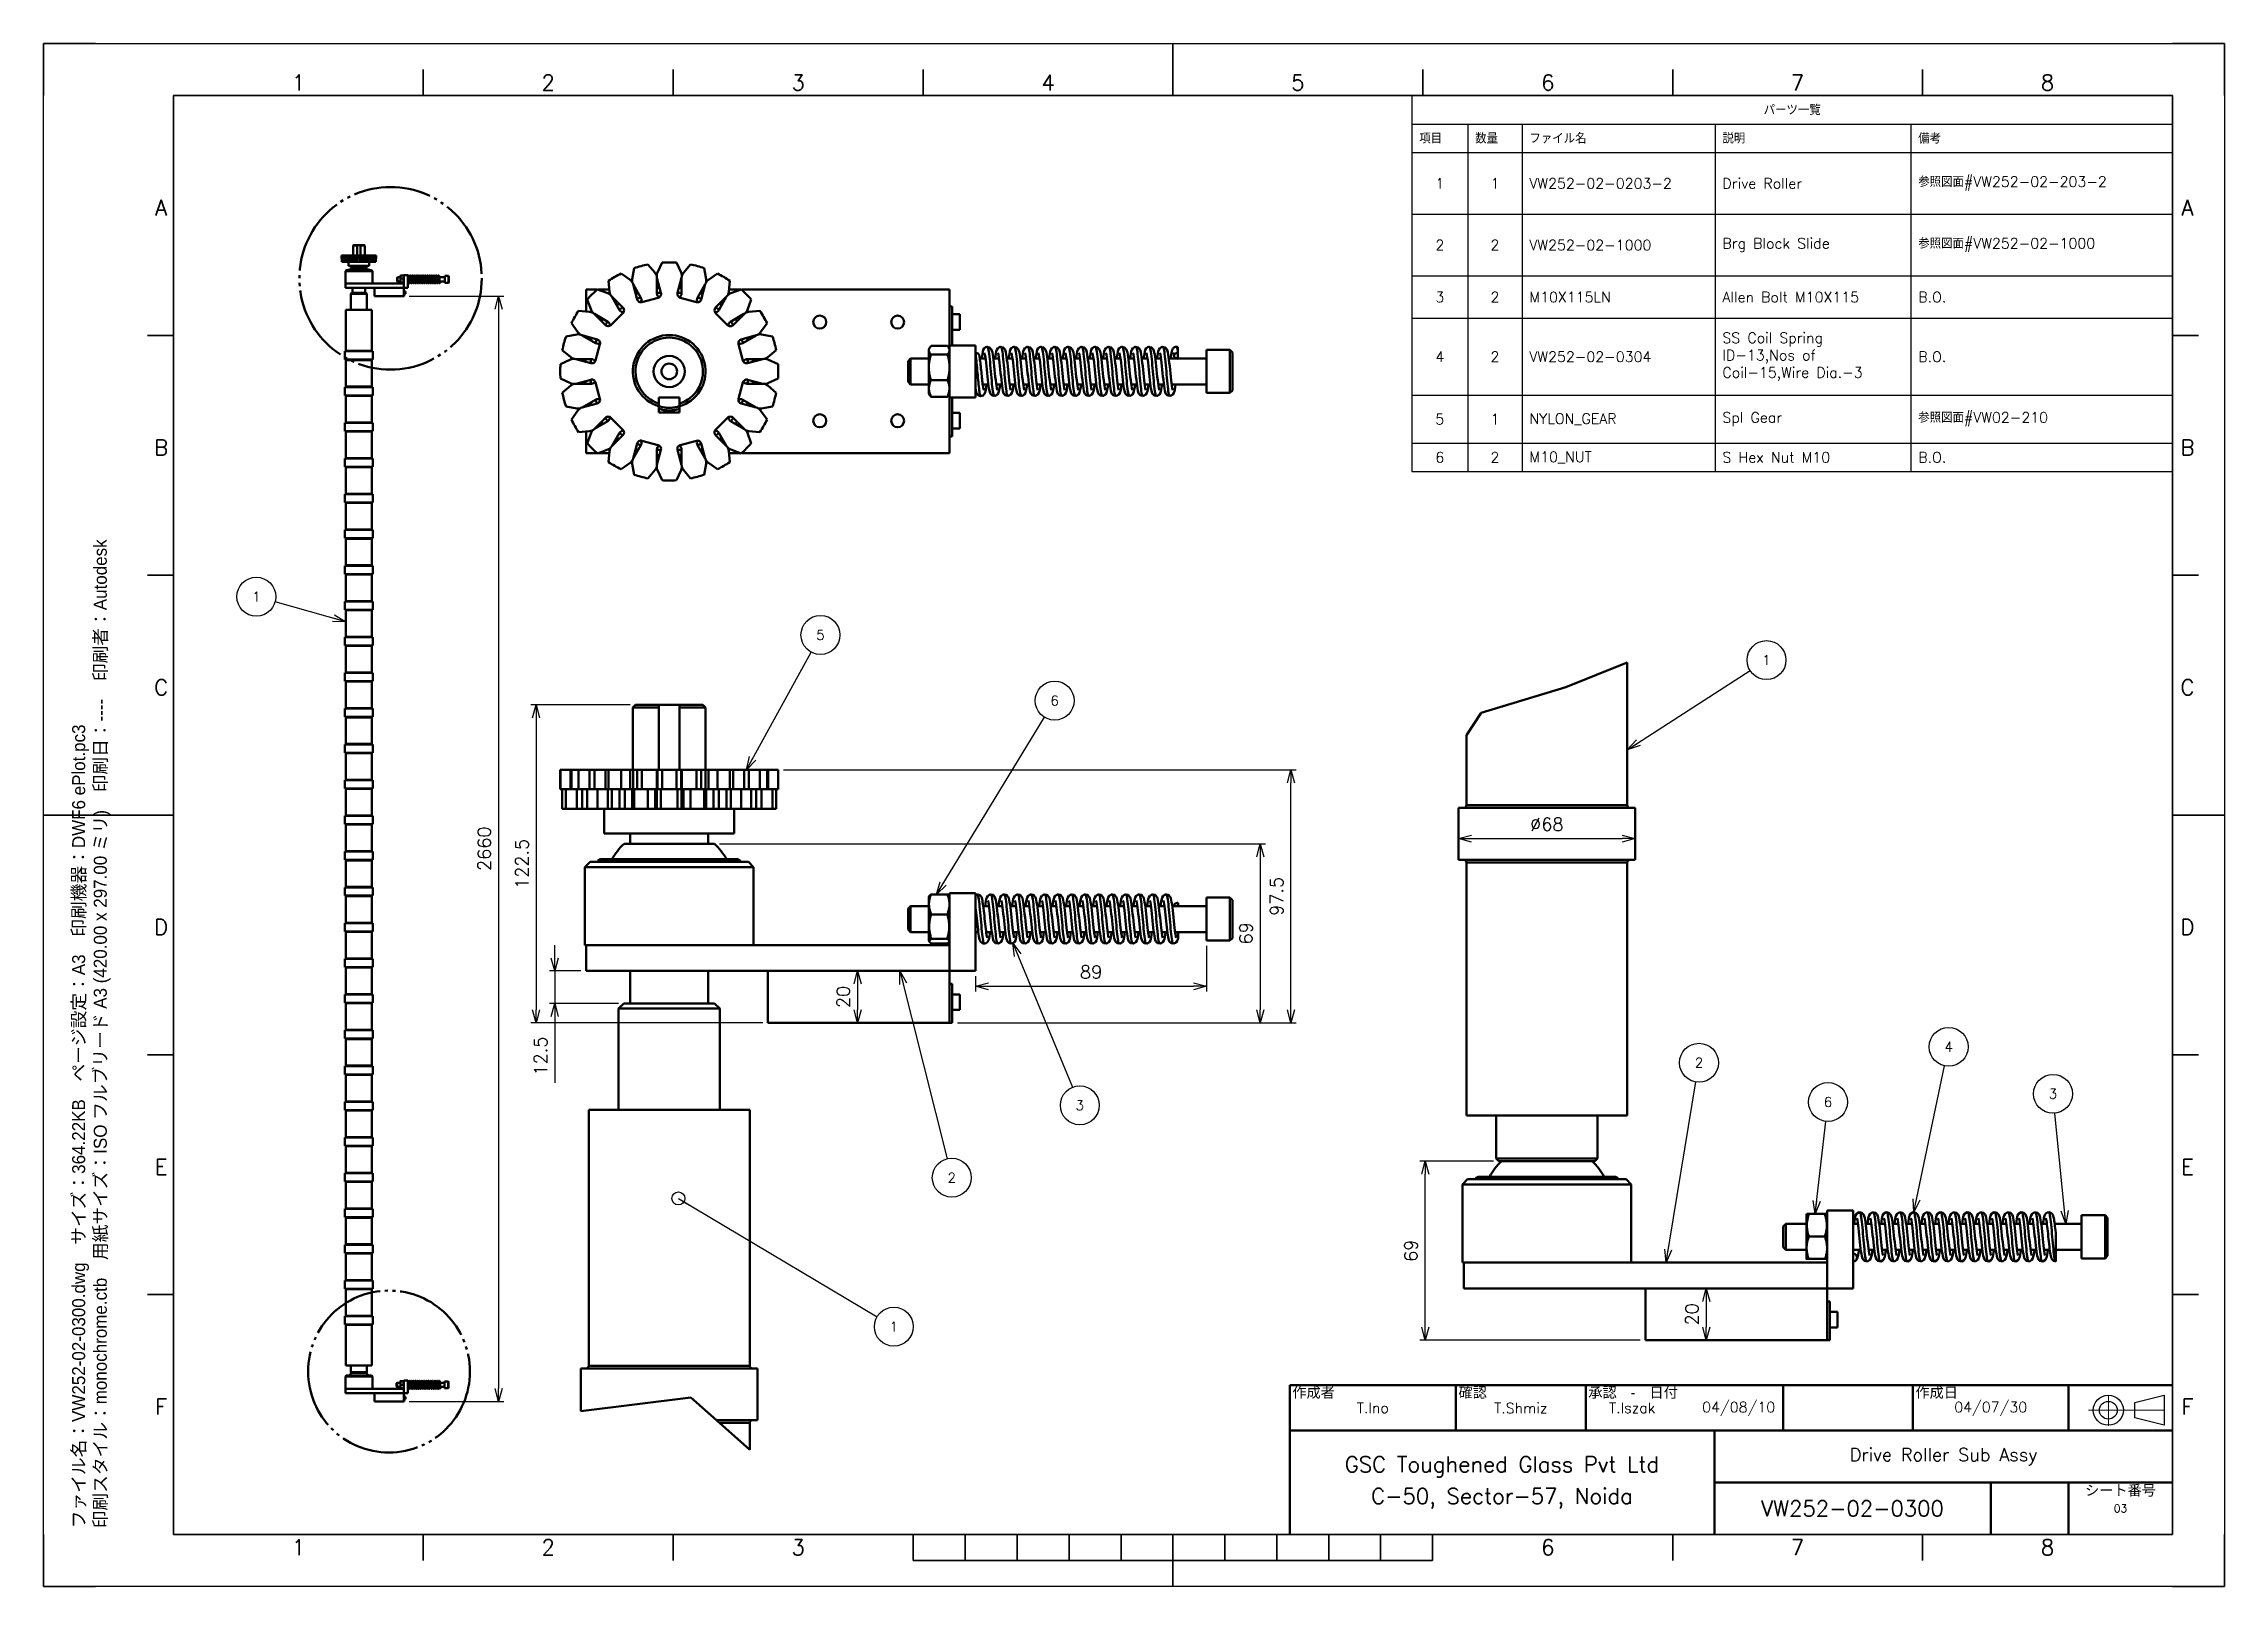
# Paper-space layout 'VW252-02-0300' of a CAD drawing. Header units: millimetres. Extents: x -5 to 415, y -5 to 292.
# The model-space entities are those that its viewports show. They can reach past a viewport. Long polylines and large blocks are cut down to what shows.
import ezdxf
from ezdxf.enums import TextEntityAlignment as Align

# ---------------------------------------------------------------- set-up
doc = ezdxf.new("R2010")
doc.units = ezdxf.units.MM
doc.header["$PDMODE"] = 2
doc.linetypes.add('JIS_09_15', pattern=[18.9, 15, -0.9, 0.6, -0.9, 0.6, -0.9])
doc.layers.add('ビューポート', color=1, linetype='Continuous')
doc.layers.add('印刷スタンプ', color=30, linetype='Continuous')
for name, color, linetype, lineweight in [('図枠', 8, 'Continuous', 35), ('外形線', 7, 'Continuous', 50), ('寸法', 150, 'Continuous', 25), ('引出線注記', 150, 'Continuous', 25), ('注釈', 150, 'Continuous', 25), ('破断線', 3, 'Continuous', 50), ('表題欄', 8, 'Continuous', 35), ('詳細領域', 3, 'JIS_09_15', 50)]:
    doc.layers.add(name, color=color, linetype=linetype, lineweight=lineweight)
doc.layers.get('ビューポート').off()
doc.styles.get("Standard").update_dxf_attribs({"font": 'romans.shx', "bigfont": 'extfont2.shx'})
doc.styles.add('ゴシック', font='MS PGothic.ttf')
doc.dimstyles.new('JIS_25', dxfattribs={"dimscale": 0, "dimtxt": 2.5, "dimasz": 2.5, "dimexe": 1, "dimexo": 1, "dimgap": 1.5, "dimtad": 3, "dimdec": 1, "dimdsep": 46, "dimtxsty": 'Standard', "dimblk": 'OPEN30', "dimcen": 0, "dimclrd": 256, "dimclre": 256, "dimclrt": 179, "dimadec": 0, "dimazin": 2, "dimtp": 0.1, "dimtm": 0.1, "dimtfac": 0.71, "dimtdec": 1, "dimtmove": 0, "dimatfit": 3, "dimldrblk": 'OPEN30', "dimfxl": 1, "dimlwd": -1, "dimlwe": -1, "dimarcsym": 0})

psp = doc.layouts.new('VW252-02-0300')

# ---------------------------------------------------------------- texts
at = {"layer": '印刷スタンプ', "insert": (0.4982, 6.184), "char_height": 2.5, "width": 604.100653, "attachment_point": 1, "rotation": 90, "style": 'ゴシック'}
psp.add_mtext('ファイル名：VW252-02-0300.dwg\u3000サイズ：364.22KB\u3000ページ設定：A3\u3000印刷機器：DWF6 ePlot.pc3\\P印刷スタイル：monochrome.ctb\u3000用紙サイズ：ISO フルブリード A3 (420.00 x 297.00 ミリ)\u3000印刷日：----\u3000印刷者：Autodesk', dxfattribs=at)

msp = doc.modelspace()

# ---------------------------------------------------------------- blocks, each defined once
blk = doc.blocks.new('表題欄')
at = {"layer": '表題欄', "linetype": 'Continuous', "lineweight": 50}
for p, q in [((0, 28.73), (-170, 28.73)), ((-170, 28.73), (-170, 0)), ((-138, 20), (-138, 28.73)), ((-113, 20), (-113, 28.73)), ((-75, 20), (-75, 28.73)), ((-50, 20), (-50, 28.73)), ((-20, 20), (-20, 28.73)), ((-170, 20), (0, 20)), ((-88.23, 20), (-88.23, 0)), ((0, 10), (-88.23, 10)), ((-35, 0), (-35, 10)), ((-20, 0), (-20, 10))]:
    blk.add_line(p, q, dxfattribs=at).dxf.unprotected_set("ltscale", 0)
at = {"layer": '表題欄', "linetype": 'Continuous', "lineweight": 18}
for p, q in [((-12.35, 26.82), (-12.35, 20.88)), ((-7.22, 23.91), (-16.16, 23.91)), ((-1.57, 23.91), (-7.22, 23.91))]:
    blk.add_line(p, q, dxfattribs=at)
at = {"layer": '表題欄', "lineweight": 25}
for p, q in [((-7.22, 25.38), (-1.57, 26.82)), ((-7.22, 23.91), (-7.22, 25.38)), ((-1.57, 26.82), (-1.57, 23.91)), ((-7.22, 22.44), (-7.22, 23.91)), ((-1.57, 21.01), (-7.22, 22.44)), ((-1.57, 23.91), (-1.57, 21.01))]:
    blk.add_line(p, q, dxfattribs=at).dxf.unprotected_set("ltscale", 0)
for radius in [2.9, 1.71]:
    blk.add_circle((-12.35, 23.91), radius, dxfattribs=at).dxf.unprotected_set("ltscale", 0)
at = {"layer": '表題欄', "color": 179, "lineweight": 5, "char_height": 2}
for s, insert, width, attachment_point, line_spacing_factor in [('{\\fMS PGothic|b0|i0|c128|p17;作成者}', (-169.5, 28.33), 26.9559, 1, 0.856083), ('{\\fMS PGothic|b0|i0|c128|p17;確認}', (-137.5, 28.33), 26.0627, 1, 0.856083), ('{\\fMS PGothic|b0|i0|c128|p17;承認\u3000-\u3000日付}', (-112.5, 28.33), 41.7838, 1, 0.846), ('{\\fMS PGothic|b0|i0|c128|p17;作成日}', (-49.5, 28.33), 14.5, 1, 0.856083), ('{\\fMS PGothic|b0|i0|c128|p17;シート番号}', (-10, 9.5), 19, 2, 0.856083)]:
    blk.add_mtext(s, dxfattribs=dict(at, insert=insert, width=width, attachment_point=attachment_point, line_spacing_factor=line_spacing_factor))
at = {"layer": '表題欄', "color": 179, "flags": 8}
for tag, height, p in [('DRAWN', 2.5, (-154, 24.36)), ('CHECK', 2.5, (-125.5, 24.36)), ('APPROVE', 2.5, (-104.06, 24.36)), ('APDATE', 2.5, (-83.55, 24.36)), ('DATE', 2.5, (-35, 24.36)), ('PROJECTNAME1', 3.5, (-129.12, 13)), ('DWGNAME', 3.5, (-44.12, 15)), ('PROJECTNAME2', 3.5, (-129.12, 7)), ('DWGNO', 3.5, (-61.62, 5)), ('SHEET', 2, (-10, 5))]:
    blk.add_attdef(tag, text='', height=height, dxfattribs=at).set_placement(p, align=Align.MIDDLE)
blk = doc.blocks.new('図枠')
at = {"layer": '図枠'}
for p, q in [((0, 297), (10, 297)), ((0, 287), (0, 297)), ((410, 297), (420, 297)), ((420, 297), (420, 287)), ((25, 10), (25, 287)), ((25, 287), (410, 287)), ((410, 287), (410, 10)), ((0, 0), (0, 10)), ((410, 10), (25, 10)), ((420, 10), (420, 0)), ((10, 0), (0, 0)), ((420, 0), (410, 0))]:
    blk.add_line(p, q, dxfattribs=at)
at = {"layer": '図枠', "lineweight": 25}
for p, q in [((0, 297), (420, 297)), ((0, 0), (0, 297)), ((420, 297), (420, 0)), ((420, 0), (0, 0))]:
    blk.add_line(p, q, dxfattribs=at)
at = {"layer": '図枠', "lineweight": 35}
for p, q in [((217.5, 287), (217.5, 297)), ((73.12, 287), (73.12, 292)), ((121.25, 287), (121.25, 292)), ((169.38, 287), (169.38, 292)), ((265.62, 287), (265.62, 292)), ((313.75, 287), (313.75, 292)), ((361.88, 287), (361.88, 292)), ((25, 240.83), (20, 240.83)), ((410, 240.83), (415, 240.83)), ((25, 194.67), (20, 194.67)), ((410, 194.67), (415, 194.67)), ((25, 148.5), (0, 148.5)), ((410, 148.5), (420, 148.5)), ((25, 102.33), (20, 102.33)), ((410, 102.33), (415, 102.33)), ((25, 56.17), (20, 56.17)), ((410, 56.17), (415, 56.17)), ((73.12, 10), (73.12, 5)), ((121.25, 10), (121.25, 5)), ((167.5, 5), (167.5, 10)), ((177.5, 5), (177.5, 10)), ((187.5, 5), (187.5, 10)), ((197.5, 5), (197.5, 10)), ((207.5, 5), (207.5, 10)), ((217.5, 10), (217.5, 0)), ((227.5, 5), (227.5, 10)), ((237.5, 5), (237.5, 10)), ((247.5, 5), (247.5, 10)), ((257.5, 5), (257.5, 10)), ((267.5, 5), (267.5, 10)), ((313.75, 10), (313.75, 5)), ((361.88, 10), (361.88, 5)), ((167.5, 5), (267.5, 5))]:
    blk.add_line(p, q, dxfattribs=at)
at = {"layer": '図枠', "color": 179, "lineweight": 25}
for s, p in [('1', (49.06, 288)), ('2', (97.19, 288)), ('3', (145.31, 288)), ('4', (193.44, 288)), ('5', (241.56, 288)), ('6', (289.69, 288)), ('7', (337.81, 288)), ('8', (385.94, 288)), ('A', (22.61, 263.92)), ('A', (412.87, 263.92)), ('B', (22.61, 217.75)), ('B', (412.87, 217.75)), ('C', (22.61, 171.58)), ('C', (412.87, 171.58)), ('D', (22.61, 125.42)), ('D', (412.87, 125.42)), ('E', (22.61, 79.25)), ('E', (412.87, 79.25)), ('F', (22.61, 33.08)), ('F', (412.87, 33.08)), ('1', (49.06, 6.02)), ('2', (97.19, 6.02)), ('3', (145.31, 6.02)), ('6', (289.69, 6.02)), ('7', (337.81, 6.02)), ('8', (385.94, 6.02))]:
    blk.add_text(s, height=3, dxfattribs=at).set_placement(p, align=Align.CENTER)
blk = doc.blocks.new('_Open30')
at = {"color": 0, "linetype": 'ByBlock', "lineweight": -2}
for p, q in [((-1, 0.27), (0, 0)), ((0, 0), (-1, -0.27)), ((0, 0), (-1, 0))]:
    blk.add_line(p, q, dxfattribs=at)
blk = doc.blocks.new('*D3')
at = {"layer": 'Defpoints', "color": 0}
for p in [(64.43, 243.41), (64.43, 30.61), (82.61, 30.61)]:
    blk.add_point(p, dxfattribs=at)
at = {"layer": '寸法'}
for p, q in [((65.43, 243.41), (83.61, 243.41)), ((82.61, 240.91), (82.61, 33.11)), ((65.43, 30.61), (83.61, 30.61))]:
    blk.add_line(p, q, dxfattribs=at)
at = {"layer": '寸法', "xscale": 2.5, "yscale": 2.5, "zscale": 2.5}
for p, rotation in [((82.61, 243.41), 90), ((82.61, 30.61), 270)]:
    blk.add_blockref('_Open30', p, dxfattribs=dict(at, rotation=rotation))
at = {"layer": '寸法', "color": 179, "insert": (79.86, 137.01), "char_height": 2.5, "attachment_point": 5, "rotation": 90}
blk.add_mtext('2660', dxfattribs=at)
blk = doc.blocks.new('*D4')
at = {"layer": 'Defpoints', "color": 0}
for p in [(99.49, 113.47), (93.45, 107.22), (106.74, 107.22)]:
    blk.add_point(p, dxfattribs=at)
at = {"layer": '寸法'}
for p, q in [((93.45, 115.97), (93.45, 118.47)), ((98.49, 113.47), (92.45, 113.47)), ((93.45, 113.47), (93.45, 107.22)), ((105.74, 107.22), (92.45, 107.22)), ((93.45, 104.72), (93.45, 91.96))]:
    blk.add_line(p, q, dxfattribs=at)
at = {"layer": '寸法', "xscale": 2.5, "yscale": 2.5, "zscale": 2.5}
for p, rotation in [((93.45, 113.47), 270), ((93.45, 107.22), 90)]:
    blk.add_blockref('_Open30', p, dxfattribs=dict(at, rotation=rotation))
at = {"layer": '寸法', "color": 179, "insert": (90.7, 97.09), "char_height": 2.5, "attachment_point": 5, "rotation": 90}
blk.add_mtext('12.5', dxfattribs=at)
blk = doc.blocks.new('*D5')
at = {"layer": 'Defpoints', "color": 0}
for p in [(108.99, 164.72), (89.86, 103.47), (134.49, 103.47)]:
    blk.add_point(p, dxfattribs=at)
at = {"layer": '寸法'}
for p, q in [((107.99, 164.72), (88.86, 164.72)), ((89.86, 162.22), (89.86, 105.97)), ((133.49, 103.47), (88.86, 103.47))]:
    blk.add_line(p, q, dxfattribs=at)
at = {"layer": '寸法', "xscale": 2.5, "yscale": 2.5, "zscale": 2.5}
for p, rotation in [((89.86, 164.72), 90), ((89.86, 103.47), 270)]:
    blk.add_blockref('_Open30', p, dxfattribs=dict(at, rotation=rotation))
at = {"layer": '寸法', "color": 179, "insert": (87.11, 134.09), "char_height": 2.5, "attachment_point": 5, "rotation": 90}
blk.add_mtext('122.5', dxfattribs=at)
blk = doc.blocks.new('*D6')
at = {"layer": 'Defpoints', "color": 0}
for p in [(151.47, 113.47), (151.47, 103.47), (151.75, 103.47)]:
    blk.add_point(p, dxfattribs=at)
at = {"layer": '寸法'}
for p, q in [((152.47, 113.47), (152.75, 113.47)), ((151.75, 110.97), (151.75, 105.97)), ((152.47, 103.47), (152.75, 103.47))]:
    blk.add_line(p, q, dxfattribs=at)
at = {"layer": '寸法', "xscale": 2.5, "yscale": 2.5, "zscale": 2.5}
for p, rotation in [((151.75, 113.47), 90), ((151.75, 103.47), 270)]:
    blk.add_blockref('_Open30', p, dxfattribs=dict(at, rotation=rotation))
at = {"layer": '寸法', "color": 179, "insert": (149, 108.47), "char_height": 2.5, "attachment_point": 5, "rotation": 90}
blk.add_mtext('20', dxfattribs=at)
blk = doc.blocks.new('*D7')
at = {"layer": 'Defpoints', "color": 0}
for p in [(218.99, 119.32), (174.49, 113.47), (218.99, 110.52)]:
    blk.add_point(p, dxfattribs=at)
at = {"layer": '寸法'}
for p, q in [((218.99, 118.32), (218.99, 109.52)), ((174.49, 112.47), (174.49, 109.52)), ((176.99, 110.52), (216.49, 110.52))]:
    blk.add_line(p, q, dxfattribs=at)
at = {"layer": '寸法', "xscale": 2.5, "yscale": 2.5, "zscale": 2.5, "rotation": 180}
blk.add_blockref('_Open30', (174.49, 110.52), dxfattribs=at)
at = {"layer": '寸法', "xscale": 2.5, "yscale": 2.5, "zscale": 2.5}
blk.add_blockref('_Open30', (218.99, 110.52), dxfattribs=at)
at = {"layer": '寸法', "color": 179, "insert": (196.74, 113.27), "char_height": 2.5, "attachment_point": 5}
blk.add_mtext('89', dxfattribs=at)
blk = doc.blocks.new('*D8')
at = {"layer": 'Defpoints', "color": 0}
for p in [(124.19, 137.97), (169.99, 103.47), (229.3, 103.47)]:
    blk.add_point(p, dxfattribs=at)
at = {"layer": '寸法'}
for p, q in [((125.19, 137.97), (230.3, 137.97)), ((229.3, 135.47), (229.3, 105.97)), ((170.99, 103.47), (230.3, 103.47))]:
    blk.add_line(p, q, dxfattribs=at)
at = {"layer": '寸法', "xscale": 2.5, "yscale": 2.5, "zscale": 2.5}
for p, rotation in [((229.3, 137.97), 90), ((229.3, 103.47), 270)]:
    blk.add_blockref('_Open30', p, dxfattribs=dict(at, rotation=rotation))
at = {"layer": '寸法', "color": 179, "insert": (226.55, 120.72), "char_height": 2.5, "attachment_point": 5, "rotation": 90}
blk.add_mtext('69', dxfattribs=at)
blk = doc.blocks.new('*D9')
at = {"layer": 'Defpoints', "color": 0}
for p in [(136.49, 152.22), (235.21, 152.22), (169.99, 103.47)]:
    blk.add_point(p, dxfattribs=at)
at = {"layer": '寸法'}
for p, q in [((137.49, 152.22), (236.21, 152.22)), ((235.21, 105.97), (235.21, 149.72)), ((170.99, 103.47), (236.21, 103.47))]:
    blk.add_line(p, q, dxfattribs=at)
at = {"layer": '寸法', "xscale": 2.5, "yscale": 2.5, "zscale": 2.5}
for p, rotation in [((235.21, 152.22), 90), ((235.21, 103.47), 270)]:
    blk.add_blockref('_Open30', p, dxfattribs=dict(at, rotation=rotation))
at = {"layer": '寸法', "color": 179, "insert": (232.46, 127.84), "char_height": 2.5, "attachment_point": 5, "rotation": 90}
blk.add_mtext('97.5', dxfattribs=at)
blk = doc.blocks.new('*D10')
at = {"layer": 'Defpoints', "color": 0}
for p in [(261.08, 76.87), (275.26, 76.87), (303.51, 42.37)]:
    blk.add_point(p, dxfattribs=at)
at = {"layer": '寸法'}
for p, q in [((274.26, 76.87), (260.08, 76.87)), ((261.08, 44.87), (261.08, 74.37)), ((302.51, 42.37), (260.08, 42.37))]:
    blk.add_line(p, q, dxfattribs=at)
at = {"layer": '寸法', "xscale": 2.5, "yscale": 2.5, "zscale": 2.5}
for p, rotation in [((261.08, 76.87), 90), ((261.08, 42.37), 270)]:
    blk.add_blockref('_Open30', p, dxfattribs=dict(at, rotation=rotation))
at = {"layer": '寸法', "color": 179, "insert": (258.33, 59.62), "char_height": 2.5, "attachment_point": 5, "rotation": 90}
blk.add_mtext('69', dxfattribs=at)
blk = doc.blocks.new('*D11')
at = {"layer": 'Defpoints', "color": 0}
for p in [(315.22, 52.37), (315.2, 42.37), (315.22, 42.37)]:
    blk.add_point(p, dxfattribs=at)
at = {"layer": '寸法'}
for p, q in [((314.22, 52.37), (314.2, 52.37)), ((315.2, 49.87), (315.2, 44.87)), ((314.22, 42.37), (314.2, 42.37))]:
    blk.add_line(p, q, dxfattribs=at)
at = {"layer": '寸法', "xscale": 2.5, "yscale": 2.5, "zscale": 2.5}
for p, rotation in [((315.2, 52.37), 90), ((315.2, 42.37), 270)]:
    blk.add_blockref('_Open30', p, dxfattribs=dict(at, rotation=rotation))
at = {"layer": '寸法', "color": 179, "insert": (312.45, 47.37), "char_height": 2.5, "attachment_point": 5, "rotation": 90}
blk.add_mtext('20', dxfattribs=at)
blk = doc.blocks.new('*D12')
at = {"layer": 'Defpoints', "color": 0}
for p in [(267.51, 141.15), (301.51, 141.15), (301.51, 138.97)]:
    blk.add_point(p, dxfattribs=at)
at = {"layer": '寸法'}
for p, q in [((267.51, 140.15), (267.51, 137.97)), ((270.01, 138.97), (299.01, 138.97)), ((301.51, 140.15), (301.51, 137.97))]:
    blk.add_line(p, q, dxfattribs=at)
at = {"layer": '寸法', "xscale": 2.5, "yscale": 2.5, "zscale": 2.5, "rotation": 180}
blk.add_blockref('_Open30', (267.51, 138.97), dxfattribs=at)
at = {"layer": '寸法', "xscale": 2.5, "yscale": 2.5, "zscale": 2.5}
blk.add_blockref('_Open30', (301.51, 138.97), dxfattribs=at)
at = {"layer": '寸法', "color": 179, "insert": (284.51, 141.72), "char_height": 2.5, "attachment_point": 5}
blk.add_mtext('%%c68', dxfattribs=at)
blk = doc.blocks.new('バルーン')
at = {"layer": '引出線注記'}
blk.add_circle((0, 0), 5, dxfattribs=at)
blk.add_attdef('ITEM', text='', height=2.5, dxfattribs=at).set_placement((0, 0), align=Align.MIDDLE)
blk = doc.blocks.new('*T15')
at = {"layer": '注釈', "color": 0, "lineweight": -2}
for p, q in [((0, 0), (10.77, 0)), ((0, 0), (0, -5.49)), ((10.77, 0), (21.22, 0)), ((21.22, 0), (58.39, 0)), ((58.39, 0), (96.1, 0)), ((96.1, 0), (146.47, 0)), ((146.47, 0), (146.47, -5.49)), ((0, -5.49), (10.77, -5.49)), ((0, -5.49), (0, -10.98)), ((10.77, -5.49), (21.22, -5.49)), ((10.77, -5.49), (10.77, -10.98)), ((21.22, -5.49), (58.39, -5.49)), ((21.22, -5.49), (21.22, -10.98)), ((58.39, -5.49), (96.1, -5.49)), ((58.39, -5.49), (58.39, -10.98)), ((96.1, -5.49), (146.47, -5.49)), ((96.1, -5.49), (96.1, -10.98)), ((146.47, -5.49), (146.47, -10.98)), ((0, -10.98), (10.77, -10.98)), ((0, -10.98), (0, -22.85)), ((10.77, -10.98), (21.22, -10.98)), ((10.77, -10.98), (10.77, -22.85)), ((21.22, -10.98), (58.39, -10.98)), ((21.22, -10.98), (21.22, -22.85)), ((58.39, -10.98), (96.1, -10.98)), ((58.39, -10.98), (58.39, -22.85)), ((96.1, -10.98), (146.47, -10.98)), ((96.1, -10.98), (96.1, -22.85)), ((146.47, -10.98), (146.47, -22.85)), ((0, -22.85), (10.77, -22.85)), ((0, -22.85), (0, -34.72)), ((10.77, -22.85), (21.22, -22.85)), ((10.77, -22.85), (10.77, -34.72)), ((21.22, -22.85), (58.39, -22.85)), ((21.22, -22.85), (21.22, -34.72)), ((58.39, -22.85), (96.1, -22.85)), ((58.39, -22.85), (58.39, -34.72)), ((96.1, -22.85), (146.47, -22.85)), ((96.1, -22.85), (96.1, -34.72)), ((146.47, -22.85), (146.47, -34.72)), ((0, -34.72), (10.77, -34.72)), ((0, -34.72), (0, -42.87)), ((10.77, -34.72), (21.22, -34.72)), ((10.77, -34.72), (10.77, -42.87)), ((21.22, -34.72), (58.39, -34.72)), ((21.22, -34.72), (21.22, -42.87)), ((58.39, -34.72), (96.1, -34.72)), ((58.39, -34.72), (58.39, -42.87)), ((96.1, -34.72), (146.47, -34.72)), ((96.1, -34.72), (96.1, -42.87)), ((146.47, -34.72), (146.47, -42.87)), ((0, -42.87), (10.77, -42.87)), ((0, -42.87), (0, -57.7)), ((10.77, -42.87), (21.22, -42.87)), ((10.77, -42.87), (10.77, -57.7)), ((21.22, -42.87), (58.39, -42.87)), ((21.22, -42.87), (21.22, -57.7)), ((58.39, -42.87), (96.1, -42.87)), ((58.39, -42.87), (58.39, -57.7)), ((96.1, -42.87), (146.47, -42.87)), ((96.1, -42.87), (96.1, -57.7)), ((146.47, -42.87), (146.47, -57.7)), ((0, -57.7), (10.77, -57.7)), ((0, -57.7), (0, -66.9)), ((10.77, -57.7), (21.22, -57.7)), ((10.77, -57.7), (10.77, -66.9)), ((21.22, -57.7), (58.39, -57.7)), ((21.22, -57.7), (21.22, -66.9)), ((58.39, -57.7), (96.1, -57.7)), ((58.39, -57.7), (58.39, -66.9)), ((96.1, -57.7), (146.47, -57.7)), ((96.1, -57.7), (96.1, -66.9)), ((146.47, -57.7), (146.47, -66.9)), ((0, -66.9), (10.77, -66.9)), ((0, -66.9), (0, -72.39)), ((10.77, -66.9), (21.22, -66.9)), ((10.77, -66.9), (10.77, -72.39)), ((21.22, -66.9), (58.39, -66.9)), ((21.22, -66.9), (21.22, -72.39)), ((58.39, -66.9), (96.1, -66.9)), ((58.39, -66.9), (58.39, -72.39)), ((96.1, -66.9), (146.47, -66.9)), ((96.1, -66.9), (96.1, -72.39)), ((146.47, -66.9), (146.47, -72.39)), ((0, -72.39), (10.77, -72.39)), ((10.77, -72.39), (21.22, -72.39)), ((21.22, -72.39), (58.39, -72.39)), ((58.39, -72.39), (96.1, -72.39)), ((96.1, -72.39), (146.47, -72.39))]:
    blk.add_line(p, q, dxfattribs=at)
at = {"layer": '注釈', "color": 0, "char_height": 2}
for s, insert, width, attachment_point in [('パーツ一覧', (73.24, -2.74), 143.6508, 5), ('項目', (1.41, -8.23), 7.9442, 4), ('数量', (12.18, -8.23), 7.6298, 4), ('ファイル名', (22.63, -8.23), 34.347, 4), ('説明', (59.8, -8.23), 34.8925, 4), ('備考', (97.51, -8.23), 47.5485, 4), ('1', (5.38, -16.91), 7.9442, 5), ('1', (15.99, -16.91), 7.6298, 5), ('VW252-02-0203-2', (22.63, -16.91), 34.347, 4), ('Drive Roller', (59.8, -16.91), 34.8925, 4), ('参照図面#VW252-02-203-2', (97.51, -16.91), 47.5485, 4), ('2', (5.38, -28.78), 7.9442, 5), ('2', (15.99, -28.78), 7.6298, 5), ('VW252-02-1000', (22.63, -28.78), 34.347, 4), ('Brg Block Slide', (59.8, -28.78), 34.8925, 4), ('参照図面#VW252-02-1000', (97.51, -28.78), 47.5485, 4), ('3', (5.38, -38.8), 7.9442, 5), ('2', (15.99, -38.8), 7.6298, 5), ('M10X115LN', (22.63, -38.8), 34.347, 4), ('Allen Bolt M10X115', (59.8, -38.8), 34.8925, 4), ('B.O.', (97.51, -38.8), 47.5485, 4), ('SS Coil Spring ID-13,Nos of Coil-15,Wire Dia.-3', (59.8, -50.28), 34.8925, 4), ('4', (5.38, -50.28), 7.9442, 5), ('2', (15.99, -50.28), 7.6298, 5), ('VW252-02-0304', (22.63, -50.28), 34.347, 4), ('B.O.', (97.51, -50.28), 47.5485, 4), ('5', (5.38, -62.3), 7.9442, 5), ('1', (15.99, -62.3), 7.6298, 5), ('NYLON_GEAR', (22.63, -62.3), 34.347, 4), ('Spl Gear', (59.8, -62.3), 34.8925, 4), ('参照図面#VW02-210', (97.51, -62.3), 47.5485, 4), ('6', (5.38, -69.64), 7.9442, 5), ('2', (15.99, -69.64), 7.6298, 5), ('M10_NUT', (22.63, -69.64), 34.347, 4), ('S Hex Nut M10', (59.8, -69.64), 34.8925, 4), ('B.O.', (97.51, -69.64), 47.5485, 4)]:
    blk.add_mtext(s, dxfattribs=dict(at, insert=insert, width=width, attachment_point=attachment_point))

# ---------------------------------------------------------------- dimensions: what is measured, and where the dimension line sits
at = {"layer": '寸法'}
for base, p1, p2, override, picture, middle in [((82.6057, 30.6119), (64.4323, 243.4119), (64.4323, 30.6119), {"dimscale": 1, "dimlfac": -12.5}, '*D3', (79.8557, 137.0119)), ((89.8583, 103.4686), (108.9887, 164.7186), (134.4887, 103.4686), {"dimscale": 1, "dimlfac": -2}, '*D5', (87.1083, 134.0936)), ((235.2144, 152.2186), (169.9887, 103.4686), (136.4887, 152.2186), {"dimscale": 1, "dimlfac": -2}, '*D9', (232.4644, 127.8436)), ((229.3022, 103.4686), (124.1887, 137.9686), (169.9887, 103.4686), {"dimscale": 1, "dimlfac": -2}, '*D8', (226.5522, 120.7186)), ((93.4532, 107.2186), (99.4887, 113.4686), (106.7387, 107.2186), {"dimscale": 1, "dimlfac": -2}, '*D4', (90.7032, 97.0876)), ((151.7541, 103.4686), (151.472, 113.4686), (151.472, 103.4686), {"dimscale": 1, "dimlfac": -2}, '*D6', (149.0041, 108.4686)), ((261.0793, 76.8661), (303.5108, 42.3661), (275.2608, 76.8661), {"dimscale": 1, "dimlfac": -2}, '*D10', (258.3293, 59.6161)), ((315.2018, 42.3661), (315.2215, 52.3661), (315.2215, 42.3661), {"dimscale": 1, "dimlfac": -2}, '*D11', (312.4518, 47.3661))]:
    dim = psp.add_linear_dim(base=base, p1=p1, p2=p2, angle=90, dimstyle='JIS_25', override=override, dxfattribs=at)
    dim.commit()
    dim.dimension.update_dxf_attribs({"geometry": picture, "text_midpoint": middle})
dim = psp.add_linear_dim(base=(301.5108, 138.9709), p1=(267.5108, 141.1496), p2=(301.5108, 141.1496), text='%%c<>', dimstyle='JIS_25', override={"dimscale": 1, "dimlfac": -2}, dxfattribs=at)
dim.commit()
dim.dimension.update_dxf_attribs({"geometry": '*D12', "text_midpoint": (284.5108, 141.7209)})
dim = psp.add_linear_dim(base=(218.9887, 110.5221), p1=(174.4887, 113.4686), p2=(218.9887, 119.3186), dimstyle='JIS_25', override={"dimscale": 1, "dimlfac": -2}, dxfattribs=at)
dim.commit()
dim.dimension.update_dxf_attribs({"geometry": '*D7', "text_midpoint": (196.7387, 113.2721)})

# ---------------------------------------------------------------- linework, layer by layer
at = {"layer": '外形線'}
for p, q in [((10906.19, 9832.93), (10906.19, 9887.89)), ((9079.56, 9880.03), (9078.82, 9875.84)), ((9087.61, 9878.19), (9084.87, 9881.46)), ((9090.31, 9882.17), (9088.51, 9878.31)), ((9097.61, 9878.31), (9095.81, 9882.17)), ((9101.25, 9881.46), (9098.51, 9878.19)), ((9107.3, 9875.84), (9106.56, 9880.03)), ((9061.07, 9871.77), (9065.28, 9871.77)), ((9061.07, 9863.35), (9061.07, 9871.77)), ((9069.38, 9870.39), (9065.37, 9871.84)), ((9065.59, 9871.77), (9070.03, 9871.77)), ((9069.73, 9875.19), (9070.1, 9870.94)), ((9077.98, 9875.49), (9074.49, 9877.93)), ((9080.71, 9868.01), (9079.16, 9873.81)), ((9079.18, 9873.82), (9082.18, 9868.62)), ((9079.7, 9871.77), (9080.36, 9871.77)), ((9088.31, 9870.27), (9088.31, 9876.26)), ((9088.33, 9876.27), (9089.88, 9870.47)), ((9096.24, 9870.47), (9097.79, 9876.27)), ((9097.81, 9876.26), (9097.81, 9870.27)), ((9103.95, 9868.62), (9106.95, 9873.82)), ((9106.96, 9873.81), (9105.41, 9868.01)), ((9105.76, 9871.77), (9106.42, 9871.77)), ((9111.63, 9877.93), (9108.14, 9875.49)), ((9116.02, 9870.94), (9116.39, 9875.19)), ((9116.09, 9871.77), (9120.53, 9871.77)), ((9120.75, 9871.84), (9116.74, 9870.39)), ((9120.84, 9871.77), (9201.05, 9871.77)), ((9201.05, 9871.77), (9201.05, 9850.27)), ((10064.68, 9870.38), (10063.68, 9869.38)), ((10064.68, 9870.38), (10073.68, 9870.38)), ((10073.68, 9870.38), (10081.68, 9870.38)), ((10081.68, 9870.38), (10090.68, 9870.38)), ((10090.68, 9870.38), (10091.68, 9869.38)), ((9062.39, 9863.23), (9058.15, 9863.6)), ((9061.49, 9867.96), (9062.94, 9863.95)), ((9068.49, 9858.12), (9064.25, 9862.36)), ((9064.26, 9862.38), (9069.46, 9859.38)), ((9075.21, 9862.72), (9070.61, 9858.12)), ((9073.95, 9863.87), (9070.95, 9869.07)), ((9070.97, 9869.08), (9075.21, 9864.84)), ((9088.82, 9868.64), (9082.55, 9866.95)), ((9103.58, 9866.95), (9097.3, 9868.64)), ((9110.91, 9864.84), (9115.15, 9869.08)), ((9115.51, 9858.12), (9110.91, 9862.72)), ((9115.17, 9869.07), (9112.17, 9863.87)), ((9116.66, 9859.38), (9121.86, 9862.38)), ((9121.87, 9862.36), (9117.63, 9858.12)), ((9123.18, 9863.95), (9124.64, 9867.96)), ((9127.98, 9863.6), (9123.73, 9863.23)), ((9201.05, 9865.27), (9202.05, 9865.27)), ((9202.05, 9850.27), (9202.05, 9865.27)), ((9205.05, 9862.27), (9202.05, 9862.27)), ((9205.05, 9856.27), (9205.05, 9862.27)), ((10073.68, 9869.38), (10063.68, 9869.38)), ((10063.68, 9869.38), (10063.68, 9845.38)), ((10073.68, 9869.38), (10073.68, 9845.38)), ((10081.68, 9845.38), (10081.68, 9869.38)), ((10091.68, 9869.38), (10081.68, 9869.38)), ((10091.68, 9869.38), (10091.68, 9845.38)), ((7870.19, 9860.46), (7869.19, 9859.46)), ((7879.19, 9859.46), (7869.19, 9859.46)), ((7869.19, 9859.46), (7869.19, 9835.46)), ((7870.19, 9860.46), (7879.19, 9860.46)), ((7879.19, 9860.46), (7887.19, 9860.46)), ((7879.19, 9859.46), (7879.19, 9835.46)), ((7887.19, 9860.46), (7896.19, 9860.46)), ((7887.19, 9835.46), (7887.19, 9859.46)), ((7897.19, 9859.46), (7887.19, 9859.46)), ((7896.19, 9860.46), (7897.19, 9859.46)), ((7897.19, 9859.46), (7897.19, 9835.46)), ((9057.49, 9854.51), (9053.3, 9853.77)), ((9055.4, 9858.84), (9057.84, 9855.35)), ((9064.71, 9851.15), (9059.51, 9854.15)), ((9059.52, 9854.17), (9065.32, 9852.62)), ((9061.07, 9853.26), (9061.07, 9853.76)), ((9120.81, 9852.62), (9126.6, 9854.17)), ((9126.61, 9854.15), (9121.41, 9851.15)), ((9128.28, 9855.35), (9130.73, 9858.84)), ((9132.83, 9853.77), (9128.63, 9854.51)), ((9205.05, 9856.27), (9202.05, 9856.27)), ((10844.19, 9832.93), (10844.19, 9859.89)), ((9055.02, 9844.82), (9051.16, 9843.02)), ((9051.87, 9848.46), (9055.14, 9845.72)), ((9062.86, 9843.45), (9057.06, 9845)), ((9057.07, 9845.02), (9063.07, 9845.02)), ((9066.38, 9850.78), (9064.69, 9844.51)), ((9121.43, 9844.51), (9119.74, 9850.78)), ((9123.06, 9845.02), (9129.06, 9845.02)), ((9129.06, 9845), (9123.26, 9843.45)), ((9130.98, 9845.72), (9134.25, 9848.46)), ((9134.97, 9843.02), (9131.1, 9844.82)), ((9185.05, 9844.27), (9186.05, 9845.27)), ((9186.05, 9845.27), (9186.05, 9843.78)), ((9193.05, 9845.27), (9186.05, 9845.27)), ((9193.05, 9848.8), (9193.4, 9849.41)), ((9193.05, 9848.8), (9193.05, 9841.82)), ((9200.26, 9846.74), (9193.83, 9846.74)), ((9200.18, 9850.11), (9193.91, 9850.11)), ((9201.05, 9848.8), (9200.69, 9849.41)), ((9201.05, 9850.27), (9201.05, 9830.27)), ((9211.04, 9850.27), (9201.05, 9850.27)), ((9211.04, 9830.27), (9211.04, 9850.27)), ((9214.89, 9845.27), (9212.7, 9845.27)), ((9220.08, 9845.27), (9217.9, 9845.27)), ((9225.28, 9845.27), (9223.09, 9845.27)), ((9230.48, 9845.27), (9228.29, 9845.27)), ((9235.68, 9845.27), (9233.49, 9845.27)), ((9240.88, 9845.27), (9238.69, 9845.27)), ((9246.08, 9845.27), (9243.89, 9845.27)), ((9251.28, 9845.27), (9249.09, 9845.27)), ((9256.48, 9845.27), (9254.29, 9845.27)), ((9261.68, 9845.27), (9259.49, 9845.27)), ((9266.88, 9845.27), (9264.69, 9845.27)), ((9272.08, 9845.27), (9269.89, 9845.27)), ((9277.28, 9845.27), (9275.09, 9845.27)), ((9282.48, 9845.27), (9280.29, 9845.27)), ((9288.41, 9845.27), (9285.49, 9845.27)), ((9289.03, 9845.16), (9289.03, 9847.42)), ((9300.03, 9845.27), (9289.03, 9845.27)), ((9300.03, 9848.57), (9300.03, 9846.1)), ((9300.03, 9848.57), (9309.03, 9848.57)), ((9300.03, 9846.1), (9300.03, 9831.97)), ((9309.03, 9846.1), (9309.03, 9848.57)), ((9310.03, 9847.57), (9309.03, 9848.57)), ((9309.03, 9831.97), (9309.03, 9846.1)), ((9310.03, 9847.57), (9310.03, 9845.39)), ((9310.03, 9845.39), (9310.03, 9832.97)), ((10035.68, 9837.88), (10035.68, 9845.38)), ((10035.68, 9845.38), (10035.77, 9845.38)), ((10035.77, 9845.38), (10039.64, 9845.38)), ((10035.77, 9837.88), (10035.77, 9845.38)), ((10040.01, 9845.38), (10039.64, 9845.38)), ((10040.01, 9845.38), (10042.76, 9845.38)), ((10040.01, 9845.38), (10040.01, 9837.88)), ((10042.76, 9845.38), (10047.01, 9845.38)), ((10042.76, 9837.88), (10042.76, 9845.38)), ((10048.87, 9845.38), (10047.01, 9845.38)), ((10048.87, 9845.38), (10053.11, 9845.38)), ((10053.11, 9845.38), (10054.35, 9845.38)), ((10054.35, 9845.38), (10059.11, 9845.38)), ((10054.35, 9845.38), (10054.35, 9837.88)), ((10059.11, 9845.38), (10062.6, 9845.38)), ((10059.11, 9837.88), (10059.11, 9845.38)), ((10063.78, 9845.38), (10062.6, 9845.38)), ((10063.78, 9845.38), (10065.33, 9845.38)), ((10065.33, 9845.38), (10067.17, 9845.38)), ((10067.17, 9845.38), (10072.85, 9845.38)), ((10073.13, 9845.38), (10072.85, 9845.38)), ((10072.85, 9837.88), (10072.85, 9845.38)), ((10073.13, 9845.38), (10074.93, 9845.38)), ((10074.93, 9845.38), (10080.43, 9845.38)), ((10074.93, 9845.38), (10074.93, 9837.88)), ((10080.43, 9845.38), (10082.23, 9845.38)), ((10080.43, 9837.88), (10080.43, 9845.38)), ((10082.51, 9845.38), (10082.23, 9845.38)), ((10082.51, 9845.38), (10088.2, 9845.38)), ((10082.51, 9837.88), (10082.51, 9845.38)), ((10088.2, 9845.38), (10090.03, 9845.38)), ((10090.03, 9845.38), (10091.59, 9845.38)), ((10092.76, 9845.38), (10091.59, 9845.38)), ((10092.76, 9845.38), (10096.26, 9845.38)), ((10096.26, 9845.38), (10101.02, 9845.38)), ((10096.26, 9845.38), (10096.26, 9837.88)), ((10101.02, 9845.38), (10102.25, 9845.38)), ((10101.02, 9837.88), (10101.02, 9845.38)), ((10102.25, 9845.38), (10106.5, 9845.38)), ((10108.36, 9845.38), (10106.5, 9845.38)), ((10108.36, 9845.38), (10112.6, 9845.38)), ((10112.6, 9845.38), (10115.35, 9845.38)), ((10112.6, 9845.38), (10112.6, 9837.88)), ((10115.73, 9845.38), (10115.35, 9845.38)), ((10115.35, 9837.88), (10115.35, 9845.38)), ((10115.73, 9845.38), (10119.59, 9845.38)), ((10119.59, 9845.38), (10119.68, 9845.38)), ((10119.59, 9845.38), (10119.59, 9837.88)), ((10119.68, 9837.88), (10119.68, 9845.38)), ((9051.16, 9837.52), (9055.02, 9835.72)), ((9057.06, 9835.54), (9062.86, 9837.09)), ((9123.26, 9837.09), (9129.06, 9835.54)), ((9131.1, 9835.72), (9134.97, 9837.52)), ((9185.05, 9843.08), (9185.05, 9844.27)), ((9185.05, 9836.27), (9185.05, 9843.08)), ((9186.05, 9843.78), (9186.05, 9835.27)), ((9193.05, 9841.82), (9193.05, 9831.8)), ((9200.26, 9836.9), (9193.83, 9836.9)), ((10035.68, 9837.88), (10035.77, 9837.88)), ((10036.49, 9837.88), (10035.77, 9837.88)), ((10036.49, 9837.88), (10036.49, 9830.38)), ((10036.49, 9837.88), (10037.91, 9837.88)), ((10037.91, 9830.38), (10037.91, 9837.88)), ((10037.91, 9837.88), (10040.01, 9837.88)), ((10040.01, 9837.88), (10042.76, 9837.88)), ((10046.1, 9837.88), (10042.76, 9837.88)), ((10046.1, 9837.88), (10046.1, 9830.38)), ((10046.1, 9837.88), (10049.99, 9837.88)), ((10049.99, 9830.38), (10049.99, 9837.88)), ((10049.99, 9837.88), (10054, 9837.88)), ((10054.35, 9837.88), (10054, 9837.88)), ((10054.35, 9837.88), (10059.11, 9837.88)), ((10062.6, 9837.88), (10059.11, 9837.88)), ((10062.6, 9837.88), (10063.39, 9837.88)), ((10063.39, 9837.88), (10063.39, 9830.38)), ((10063.44, 9837.88), (10063.39, 9837.88)), ((10063.44, 9837.88), (10064.18, 9837.88)), ((10064.18, 9837.88), (10064.18, 9830.38)), ((10064.18, 9837.88), (10069.49, 9837.88)), ((10069.49, 9830.38), (10069.49, 9837.88)), ((10069.49, 9837.88), (10072.23, 9837.88)), ((10072.85, 9837.88), (10072.23, 9837.88)), ((10072.85, 9837.88), (10073.13, 9837.88)), ((10072.93, 9837.88), (10072.93, 9830.38)), ((10074.93, 9837.88), (10073.13, 9837.88)), ((10074.93, 9837.88), (10080.43, 9837.88)), ((10082.23, 9837.88), (10080.43, 9837.88)), ((10082.23, 9837.88), (10082.51, 9837.88)), ((10082.43, 9837.88), (10082.43, 9830.38)), ((10083.13, 9837.88), (10082.51, 9837.88)), ((10083.13, 9837.88), (10085.87, 9837.88)), ((10085.87, 9837.88), (10085.87, 9830.38)), ((10085.87, 9837.88), (10091.18, 9837.88)), ((10091.18, 9830.38), (10091.18, 9837.88)), ((10091.18, 9837.88), (10091.92, 9837.88)), ((10091.97, 9837.88), (10091.92, 9837.88)), ((10091.97, 9837.88), (10091.97, 9830.38)), ((10091.97, 9837.88), (10092.76, 9837.88)), ((10096.26, 9837.88), (10092.76, 9837.88)), ((10096.26, 9837.88), (10101.02, 9837.88)), ((10101.37, 9837.88), (10101.02, 9837.88)), ((10101.37, 9837.88), (10105.37, 9837.88)), ((10105.37, 9837.88), (10105.37, 9830.38)), ((10105.37, 9837.88), (10109.26, 9837.88)), ((10109.26, 9830.38), (10109.26, 9837.88)), ((10112.6, 9837.88), (10109.26, 9837.88)), ((10112.6, 9837.88), (10115.35, 9837.88)), ((10115.35, 9837.88), (10117.45, 9837.88)), ((10117.45, 9837.88), (10117.45, 9830.38)), ((10117.45, 9837.88), (10118.88, 9837.88)), ((10118.88, 9830.38), (10118.88, 9837.88)), ((10119.59, 9837.88), (10118.88, 9837.88)), ((10119.59, 9837.88), (10119.68, 9837.88)), ((7841.19, 9827.96), (7841.19, 9835.46)), ((7841.19, 9835.46), (7841.28, 9835.46)), ((7841.28, 9835.46), (7845.14, 9835.46)), ((7841.28, 9827.96), (7841.28, 9835.46)), ((7845.52, 9835.46), (7845.14, 9835.46)), ((7845.52, 9835.46), (7848.27, 9835.46)), ((7845.52, 9835.46), (7845.52, 9827.96)), ((7848.27, 9835.46), (7852.51, 9835.46)), ((7848.27, 9827.96), (7848.27, 9835.46)), ((7854.37, 9835.46), (7852.51, 9835.46)), ((7854.37, 9835.46), (7858.62, 9835.46)), ((7858.62, 9835.46), (7859.85, 9835.46)), ((7859.85, 9835.46), (7864.62, 9835.46)), ((7859.85, 9835.46), (7859.85, 9827.96)), ((7864.62, 9835.46), (7868.11, 9835.46)), ((7864.62, 9827.96), (7864.62, 9835.46)), ((7869.28, 9835.46), (7868.11, 9835.46)), ((7869.28, 9835.46), (7870.84, 9835.46)), ((7870.84, 9835.46), (7872.67, 9835.46)), ((7872.67, 9835.46), (7878.36, 9835.46)), ((7878.64, 9835.46), (7878.36, 9835.46)), ((7878.36, 9827.96), (7878.36, 9835.46)), ((7878.64, 9835.46), (7880.44, 9835.46)), ((7880.44, 9835.46), (7885.94, 9835.46)), ((7880.44, 9835.46), (7880.44, 9827.96)), ((7885.94, 9835.46), (7887.74, 9835.46)), ((7885.94, 9827.96), (7885.94, 9835.46)), ((7888.02, 9835.46), (7887.74, 9835.46)), ((7888.02, 9835.46), (7893.7, 9835.46)), ((7888.02, 9827.96), (7888.02, 9835.46)), ((7893.7, 9835.46), (7895.54, 9835.46)), ((7895.54, 9835.46), (7897.09, 9835.46)), ((7898.27, 9835.46), (7897.09, 9835.46)), ((7898.27, 9835.46), (7901.76, 9835.46)), ((7901.76, 9835.46), (7906.52, 9835.46)), ((7901.76, 9835.46), (7901.76, 9827.96)), ((7906.52, 9835.46), (7907.76, 9835.46)), ((7906.52, 9827.96), (7906.52, 9835.46)), ((7907.76, 9835.46), (7912, 9835.46)), ((7913.86, 9835.46), (7912, 9835.46)), ((7913.86, 9835.46), (7918.11, 9835.46)), ((7918.11, 9835.46), (7920.86, 9835.46)), ((7918.11, 9835.46), (7918.11, 9827.96)), ((7921.24, 9835.46), (7920.86, 9835.46)), ((7920.86, 9827.96), (7920.86, 9835.46)), ((7921.24, 9835.46), (7925.1, 9835.46)), ((7925.1, 9835.46), (7925.19, 9835.46)), ((7925.1, 9835.46), (7925.1, 9827.96)), ((7925.19, 9827.96), (7925.19, 9835.46)), ((9055.14, 9834.82), (9051.87, 9832.08)), ((9063.07, 9835.52), (9057.07, 9835.52)), ((9059.51, 9826.39), (9064.71, 9829.38)), ((9064.69, 9836.03), (9066.38, 9829.76)), ((9089.06, 9830.27), (9097.06, 9830.27)), ((9089.06, 9827.9), (9089.06, 9830.27)), ((9097.06, 9830.27), (9097.06, 9827.9)), ((9119.74, 9829.76), (9121.43, 9836.03)), ((9121.41, 9829.38), (9126.61, 9826.39)), ((9129.06, 9835.52), (9123.06, 9835.52)), ((9134.25, 9832.08), (9130.98, 9834.82)), ((9185.05, 9836.27), (9186.05, 9835.27)), ((9193.05, 9835.27), (9186.05, 9835.27)), ((9193.05, 9831.8), (9193.5, 9831.02)), ((9200.18, 9830.43), (9193.91, 9830.43)), ((9201.05, 9831.8), (9200.59, 9831.02)), ((9211.04, 9830.27), (9201.05, 9830.27)), ((9201.05, 9830.27), (9201.05, 9808.77)), ((9202.05, 9815.27), (9202.05, 9830.27)), ((9216, 9835.27), (9213.81, 9835.27)), ((9221.2, 9835.27), (9219.01, 9835.27)), ((9226.4, 9835.27), (9224.21, 9835.27)), ((9231.6, 9835.27), (9229.41, 9835.27)), ((9236.8, 9835.27), (9234.61, 9835.27)), ((9242, 9835.27), (9239.81, 9835.27)), ((9247.2, 9835.27), (9245.01, 9835.27)), ((9252.4, 9835.27), (9250.21, 9835.27)), ((9257.6, 9835.27), (9255.41, 9835.27)), ((9262.8, 9835.27), (9260.61, 9835.27)), ((9268, 9835.27), (9265.81, 9835.27)), ((9273.2, 9835.27), (9271.01, 9835.27)), ((9278.39, 9835.27), (9276.21, 9835.27)), ((9283.59, 9835.27), (9281.4, 9835.27)), ((9300.03, 9835.27), (9286.6, 9835.27)), ((9300.03, 9831.97), (9309.03, 9831.97)), ((9310.03, 9832.97), (9309.03, 9831.97)), ((10036.49, 9830.38), (10037.91, 9830.38)), ((10042.11, 9830.38), (10037.91, 9830.38)), ((10042.11, 9830.38), (10044.13, 9830.38)), ((10046.1, 9830.38), (10044.13, 9830.38)), ((10046.1, 9830.38), (10049.99, 9830.38)), ((10054, 9830.38), (10049.99, 9830.38)), ((10052.68, 9820.88), (10052.68, 9830.38)), ((10054, 9830.38), (10055.57, 9830.38)), ((10058.57, 9830.38), (10055.57, 9830.38)), ((10060.62, 9830.38), (10058.57, 9830.38)), ((10063.39, 9830.38), (10060.62, 9830.38)), ((10063.39, 9830.38), (10063.44, 9830.38)), ((10064.18, 9830.38), (10063.44, 9830.38)), ((10064.18, 9830.38), (10069.49, 9830.38)), ((10072.23, 9830.38), (10069.49, 9830.38)), ((10072.23, 9830.38), (10072.93, 9830.38)), ((10074.43, 9830.38), (10072.93, 9830.38)), ((10080.93, 9830.38), (10074.43, 9830.38)), ((10082.43, 9830.38), (10080.93, 9830.38)), ((10082.43, 9830.38), (10083.13, 9830.38)), ((10085.87, 9830.38), (10083.13, 9830.38)), ((10085.87, 9830.38), (10091.18, 9830.38)), ((10091.92, 9830.38), (10091.18, 9830.38)), ((10091.92, 9830.38), (10091.97, 9830.38)), ((10094.75, 9830.38), (10091.97, 9830.38)), ((10096.8, 9830.38), (10094.75, 9830.38)), ((10099.8, 9830.38), (10096.8, 9830.38)), ((10099.8, 9830.38), (10101.37, 9830.38)), ((10105.37, 9830.38), (10101.37, 9830.38)), ((10102.68, 9820.88), (10102.68, 9830.38)), ((10105.37, 9830.38), (10109.26, 9830.38)), ((10111.23, 9830.38), (10109.26, 9830.38)), ((10111.23, 9830.38), (10113.26, 9830.38)), ((10117.45, 9830.38), (10113.26, 9830.38)), ((10117.45, 9830.38), (10118.88, 9830.38)), ((10909.19, 9831.93), (10841.19, 9831.93)), ((10841.19, 9811.93), (10841.19, 9831.93)), ((10909.19, 9811.93), (10909.19, 9831.93)), ((7841.19, 9827.96), (7841.28, 9827.96)), ((7842, 9827.96), (7841.28, 9827.96)), ((7842, 9827.96), (7842, 9820.46)), ((7842, 9827.96), (7843.42, 9827.96)), ((7842, 9820.46), (7843.42, 9820.46)), ((7843.42, 9820.46), (7843.42, 9827.96)), ((7843.42, 9827.96), (7845.52, 9827.96)), ((7847.62, 9820.46), (7843.42, 9820.46)), ((7845.52, 9827.96), (7848.27, 9827.96)), ((7847.62, 9820.46), (7849.64, 9820.46)), ((7851.61, 9827.96), (7848.27, 9827.96)), ((7851.61, 9820.46), (7849.64, 9820.46)), ((7851.61, 9827.96), (7851.61, 9820.46)), ((7851.61, 9827.96), (7855.5, 9827.96)), ((7851.61, 9820.46), (7855.5, 9820.46)), ((7855.5, 9820.46), (7855.5, 9827.96)), ((7855.5, 9827.96), (7859.5, 9827.96)), ((7859.5, 9820.46), (7855.5, 9820.46)), ((7858.19, 9810.96), (7858.19, 9820.46)), ((7859.85, 9827.96), (7859.5, 9827.96)), ((7859.5, 9820.46), (7861.08, 9820.46)), ((7859.85, 9827.96), (7864.62, 9827.96)), ((7864.08, 9820.46), (7861.08, 9820.46)), ((7866.12, 9820.46), (7864.08, 9820.46)), ((7868.11, 9827.96), (7864.62, 9827.96)), ((7868.9, 9820.46), (7866.12, 9820.46)), ((7868.11, 9827.96), (7868.9, 9827.96)), ((7868.9, 9827.96), (7868.9, 9820.46)), ((7868.95, 9827.96), (7868.9, 9827.96)), ((7868.9, 9820.46), (7868.95, 9820.46)), ((7868.95, 9827.96), (7869.69, 9827.96)), ((7869.69, 9820.46), (7868.95, 9820.46)), ((7869.69, 9827.96), (7869.69, 9820.46)), ((7869.69, 9827.96), (7875, 9827.96)), ((7869.69, 9820.46), (7875, 9820.46)), ((7875, 9820.46), (7875, 9827.96)), ((7875, 9827.96), (7877.74, 9827.96)), ((7877.74, 9820.46), (7875, 9820.46)), ((7878.36, 9827.96), (7877.74, 9827.96)), ((7877.74, 9820.46), (7878.44, 9820.46)), ((7878.36, 9827.96), (7878.64, 9827.96)), ((7878.44, 9827.96), (7878.44, 9820.46)), ((7879.94, 9820.46), (7878.44, 9820.46)), ((7880.44, 9827.96), (7878.64, 9827.96)), ((7886.44, 9820.46), (7879.94, 9820.46)), ((7880.44, 9827.96), (7885.94, 9827.96)), ((7887.74, 9827.96), (7885.94, 9827.96)), ((7887.94, 9820.46), (7886.44, 9820.46)), ((7887.74, 9827.96), (7888.02, 9827.96)), ((7887.94, 9827.96), (7887.94, 9820.46)), ((7887.94, 9820.46), (7888.64, 9820.46)), ((7888.64, 9827.96), (7888.02, 9827.96)), ((7888.64, 9827.96), (7891.38, 9827.96)), ((7891.38, 9820.46), (7888.64, 9820.46)), ((7891.38, 9827.96), (7891.38, 9820.46)), ((7891.38, 9827.96), (7896.69, 9827.96)), ((7891.38, 9820.46), (7896.69, 9820.46)), ((7896.69, 9820.46), (7896.69, 9827.96)), ((7896.69, 9827.96), (7897.43, 9827.96)), ((7897.43, 9820.46), (7896.69, 9820.46)), ((7897.48, 9827.96), (7897.43, 9827.96)), ((7897.43, 9820.46), (7897.48, 9820.46)), ((7897.48, 9827.96), (7897.48, 9820.46)), ((7897.48, 9827.96), (7898.27, 9827.96)), ((7900.25, 9820.46), (7897.48, 9820.46)), ((7901.76, 9827.96), (7898.27, 9827.96)), ((7902.3, 9820.46), (7900.25, 9820.46)), ((7901.76, 9827.96), (7906.52, 9827.96)), ((7905.3, 9820.46), (7902.3, 9820.46)), ((7905.3, 9820.46), (7906.87, 9820.46)), ((7906.87, 9827.96), (7906.52, 9827.96)), ((7906.87, 9827.96), (7910.88, 9827.96)), ((7910.88, 9820.46), (7906.87, 9820.46)), ((7908.19, 9810.96), (7908.19, 9820.46)), ((7910.88, 9827.96), (7910.88, 9820.46)), ((7910.88, 9827.96), (7914.77, 9827.96)), ((7910.88, 9820.46), (7914.77, 9820.46)), ((7914.77, 9820.46), (7914.77, 9827.96)), ((7918.11, 9827.96), (7914.77, 9827.96)), ((7916.74, 9820.46), (7914.77, 9820.46)), ((7916.74, 9820.46), (7918.76, 9820.46)), ((7918.11, 9827.96), (7920.86, 9827.96)), ((7922.96, 9820.46), (7918.76, 9820.46)), ((7920.86, 9827.96), (7922.96, 9827.96)), ((7922.96, 9827.96), (7922.96, 9820.46)), ((7922.96, 9827.96), (7924.38, 9827.96)), ((7922.96, 9820.46), (7924.38, 9820.46)), ((7924.38, 9820.46), (7924.38, 9827.96)), ((7925.1, 9827.96), (7924.38, 9827.96)), ((7925.1, 9827.96), (7925.19, 9827.96)), ((9053.3, 9826.77), (9057.49, 9826.03)), ((9057.84, 9825.19), (9055.4, 9821.7)), ((9065.32, 9827.92), (9059.52, 9826.37)), ((9061.07, 9826.78), (9061.07, 9827.28)), ((9064.25, 9818.18), (9068.49, 9822.42)), ((9069.46, 9821.16), (9064.26, 9818.16)), ((9070.61, 9822.42), (9075.21, 9817.82)), ((9089.06, 9824.47), (9089.06, 9826.86)), ((9097.06, 9824.47), (9089.06, 9824.47)), ((9097.06, 9826.86), (9097.06, 9824.47)), ((9110.91, 9817.82), (9115.51, 9822.42)), ((9121.86, 9818.16), (9116.66, 9821.16)), ((9117.63, 9822.42), (9121.87, 9818.18)), ((9126.6, 9826.37), (9120.81, 9827.92)), ((9130.73, 9821.7), (9128.28, 9825.19)), ((9128.63, 9826.03), (9132.83, 9826.77)), ((9202.05, 9824.27), (9205.05, 9824.27)), ((9205.05, 9824.27), (9205.05, 9818.27)), ((10052.68, 9820.88), (10102.68, 9820.88)), ((10062.68, 9816.88), (10062.68, 9820.88)), ((10092.68, 9816.88), (10092.68, 9820.88)), ((9058.15, 9816.94), (9062.39, 9817.31)), ((9061.07, 9808.77), (9061.07, 9817.19)), ((9062.94, 9816.59), (9061.49, 9812.58)), ((9070.95, 9811.47), (9073.95, 9816.67)), ((9075.21, 9815.7), (9070.97, 9811.46)), ((9079.16, 9806.73), (9080.71, 9812.53)), ((9082.18, 9811.92), (9079.18, 9806.72)), ((9082.55, 9813.59), (9088.82, 9811.9)), ((9097.3, 9811.9), (9103.58, 9813.59)), ((9106.95, 9806.72), (9103.95, 9811.92)), ((9105.41, 9812.53), (9106.96, 9806.73)), ((9115.15, 9811.46), (9110.91, 9815.7)), ((9112.17, 9816.67), (9115.17, 9811.47)), ((9124.64, 9812.58), (9123.18, 9816.59)), ((9123.73, 9817.31), (9127.98, 9816.94)), ((9201.05, 9815.27), (9202.05, 9815.27)), ((9202.05, 9818.27), (9205.05, 9818.27)), ((10060.28, 9816.88), (10095.08, 9816.88)), ((10909.19, 9811.93), (10841.19, 9811.93)), ((7858.19, 9810.96), (7908.19, 9810.96)), ((7865.79, 9806.96), (7900.59, 9806.96)), ((7868.19, 9806.96), (7868.19, 9810.96)), ((7898.19, 9806.96), (7898.19, 9810.96)), ((9065.28, 9808.77), (9061.07, 9808.77)), ((9065.37, 9808.7), (9069.38, 9810.15)), ((9070.03, 9808.77), (9065.59, 9808.77)), ((9070.1, 9809.6), (9069.73, 9805.35)), ((9074.49, 9802.61), (9077.98, 9805.05)), ((9078.82, 9804.7), (9079.56, 9800.5)), ((9080.36, 9808.77), (9079.7, 9808.77)), ((9088.31, 9804.27), (9088.31, 9810.27)), ((9089.88, 9810.07), (9088.33, 9804.27)), ((9097.79, 9804.27), (9096.24, 9810.07)), ((9097.81, 9810.27), (9097.81, 9804.27)), ((9106.42, 9808.77), (9105.76, 9808.77)), ((9106.56, 9800.5), (9107.3, 9804.7)), ((9108.14, 9805.05), (9111.63, 9802.61)), ((9116.39, 9805.35), (9116.02, 9809.6)), ((9120.53, 9808.77), (9116.09, 9808.77)), ((9116.74, 9810.15), (9120.75, 9808.7)), ((9201.05, 9808.77), (9120.84, 9808.77)), ((10047.18, 9809.88), (10045.18, 9807.88)), ((10110.18, 9807.88), (10045.18, 9807.88)), ((10045.18, 9777.88), (10045.18, 9807.88)), ((10047.18, 9809.88), (10108.18, 9809.88)), ((10051.18, 9810.88), (10050.18, 9810.3)), ((10105.18, 9810.3), (10050.18, 9810.3)), ((10050.18, 9810.3), (10050.18, 9809.88)), ((10051.18, 9810.88), (10104.18, 9810.88)), ((10104.18, 9810.88), (10105.18, 9810.3)), ((10105.18, 9810.3), (10105.18, 9809.88)), ((10108.18, 9809.88), (10110.18, 9807.88)), ((10110.18, 9777.88), (10110.18, 9807.88)), ((10844.19, 9713.43), (10844.19, 9810.93)), ((10906.19, 9713.43), (10906.19, 9810.93)), ((7852.69, 9799.96), (7850.69, 9797.96)), ((7915.69, 9797.96), (7850.69, 9797.96)), ((7850.69, 9767.96), (7850.69, 9797.96)), ((7852.69, 9799.96), (7913.69, 9799.96)), ((7856.69, 9800.96), (7855.69, 9800.38)), ((7910.69, 9800.38), (7855.69, 9800.38)), ((7855.69, 9800.38), (7855.69, 9799.96)), ((7856.69, 9800.96), (7909.69, 9800.96)), ((7909.69, 9800.96), (7910.69, 9800.38)), ((7910.69, 9800.38), (7910.69, 9799.96)), ((7913.69, 9799.96), (7915.69, 9797.96)), ((7915.69, 9767.96), (7915.69, 9797.96)), ((9084.87, 9799.08), (9087.61, 9802.35)), ((9088.51, 9802.23), (9090.31, 9798.37)), ((9095.81, 9798.37), (9097.61, 9802.23)), ((9098.51, 9802.35), (9101.25, 9799.08)), ((10177.68, 9796.54), (10177.76, 9796.68)), ((10177.68, 9796.54), (10177.68, 9779.54)), ((10184.9, 9797.3), (10178.47, 9797.3)), ((10185.68, 9796.54), (10185.6, 9796.68)), ((10185.68, 9797.88), (10185.68, 9777.88)), ((10195.68, 9797.88), (10185.68, 9797.88)), ((10195.68, 9767.88), (10195.68, 9797.88)), ((10284.68, 9796.18), (10284.68, 9779.58)), ((10284.68, 9796.18), (10293.68, 9796.18)), ((10293.68, 9779.58), (10293.68, 9796.18)), ((10294.68, 9795.18), (10293.68, 9796.18)), ((10294.68, 9795.18), (10294.68, 9780.58)), ((7983.19, 9786.62), (7983.27, 9786.76)), ((7983.19, 9786.62), (7983.19, 9769.62)), ((7990.4, 9787.38), (7983.98, 9787.38)), ((7991.19, 9786.62), (7991.11, 9786.76)), ((7991.19, 9787.96), (7991.19, 9767.96)), ((8001.19, 9787.96), (7991.19, 9787.96)), ((8001.19, 9757.96), (8001.19, 9787.96)), ((8090.19, 9786.26), (8090.19, 9769.66)), ((8090.19, 9786.26), (8099.19, 9786.26)), ((8099.19, 9769.66), (8099.19, 9786.26)), ((8100.19, 9785.26), (8099.19, 9786.26)), ((10169.68, 9791.88), (10170.68, 9792.88)), ((10169.68, 9783.88), (10169.68, 9791.88)), ((10170.68, 9792.88), (10170.68, 9782.88)), ((10177.68, 9792.88), (10170.68, 9792.88)), ((10184.82, 9789.67), (10178.55, 9789.67)), ((10200.82, 9792.88), (10198.63, 9792.88)), ((10206.02, 9792.88), (10203.83, 9792.88)), ((10211.22, 9792.88), (10209.03, 9792.88)), ((10216.42, 9792.88), (10214.23, 9792.88)), ((10221.62, 9792.88), (10219.43, 9792.88)), ((10226.82, 9792.88), (10224.63, 9792.88)), ((10232.02, 9792.88), (10229.83, 9792.88)), ((10237.22, 9792.88), (10235.03, 9792.88)), ((10242.42, 9792.88), (10240.23, 9792.88)), ((10247.62, 9792.88), (10245.43, 9792.88)), ((10252.82, 9792.88), (10250.63, 9792.88)), ((10258.02, 9792.88), (10255.83, 9792.88)), ((10263.22, 9792.88), (10261.03, 9792.88)), ((10268.42, 9792.88), (10266.23, 9792.88)), ((10284.68, 9792.88), (10271.43, 9792.88)), ((10273.68, 9792.88), (10273.68, 9794.13)), ((7975.19, 9781.96), (7976.19, 9782.96)), ((7975.19, 9773.96), (7975.19, 9781.96)), ((7976.19, 9782.96), (7976.19, 9772.96)), ((7983.19, 9782.96), (7976.19, 9782.96)), ((7990.32, 9779.75), (7984.06, 9779.75)), ((8006.33, 9782.96), (8004.14, 9782.96)), ((8011.53, 9782.96), (8009.34, 9782.96)), ((8016.73, 9782.96), (8014.54, 9782.96)), ((8021.93, 9782.96), (8019.74, 9782.96)), ((8027.13, 9782.96), (8024.94, 9782.96)), ((8032.33, 9782.96), (8030.14, 9782.96)), ((8037.53, 9782.96), (8035.34, 9782.96)), ((8042.73, 9782.96), (8040.54, 9782.96)), ((8047.93, 9782.96), (8045.74, 9782.96)), ((8053.13, 9782.96), (8050.94, 9782.96)), ((8058.33, 9782.96), (8056.14, 9782.96)), ((8063.53, 9782.96), (8061.34, 9782.96)), ((8068.73, 9782.96), (8066.54, 9782.96)), ((8073.93, 9782.96), (8071.74, 9782.96)), ((8090.19, 9782.96), (8076.94, 9782.96)), ((8079.19, 9782.96), (8079.19, 9784.21)), ((8100.19, 9785.26), (8100.19, 9770.66)), ((10045.68, 9777.88), (10045.18, 9777.88)), ((10045.68, 9767.88), (10045.68, 9777.88)), ((10069.68, 9777.88), (10045.68, 9777.88)), ((10077.57, 9777.88), (10069.68, 9777.88)), ((10085.68, 9777.88), (10077.57, 9777.88)), ((10185.68, 9777.88), (10085.68, 9777.88)), ((10169.68, 9783.88), (10170.68, 9782.88)), ((10177.68, 9782.88), (10170.68, 9782.88)), ((10177.68, 9779.54), (10177.95, 9779.07)), ((10184.74, 9780.26), (10178.63, 9780.26)), ((10184.74, 9778.46), (10178.63, 9778.46)), ((10185.68, 9779.54), (10185.41, 9779.07)), ((10185.68, 9767.88), (10185.68, 9777.88)), ((10196.74, 9782.88), (10195.68, 9782.88)), ((10201.94, 9782.88), (10199.75, 9782.88)), ((10207.14, 9782.88), (10204.95, 9782.88)), ((10212.34, 9782.88), (10210.15, 9782.88)), ((10217.54, 9782.88), (10215.35, 9782.88)), ((10222.74, 9782.88), (10220.55, 9782.88)), ((10227.94, 9782.88), (10225.75, 9782.88)), ((10233.14, 9782.88), (10230.95, 9782.88)), ((10238.34, 9782.88), (10236.15, 9782.88)), ((10243.54, 9782.88), (10241.35, 9782.88)), ((10248.74, 9782.88), (10246.55, 9782.88)), ((10253.94, 9782.88), (10251.75, 9782.88)), ((10259.14, 9782.88), (10256.95, 9782.88)), ((10264.34, 9782.88), (10262.15, 9782.88)), ((10269.54, 9782.88), (10267.35, 9782.88)), ((10284.68, 9782.88), (10272.55, 9782.88)), ((10284.68, 9779.58), (10293.68, 9779.58)), ((10294.68, 9780.58), (10293.68, 9779.58)), ((7975.19, 9773.96), (7976.19, 9772.96)), ((7983.19, 9772.96), (7976.19, 9772.96)), ((7983.19, 9769.62), (7983.46, 9769.15)), ((7990.24, 9770.34), (7984.14, 9770.34)), ((7991.19, 9769.62), (7990.92, 9769.15)), ((8002.25, 9772.96), (8001.19, 9772.96)), ((8007.45, 9772.96), (8005.26, 9772.96)), ((8012.65, 9772.96), (8010.46, 9772.96)), ((8017.85, 9772.96), (8015.66, 9772.96)), ((8023.05, 9772.96), (8020.86, 9772.96)), ((8028.25, 9772.96), (8026.06, 9772.96)), ((8033.45, 9772.96), (8031.26, 9772.96)), ((8038.65, 9772.96), (8036.46, 9772.96)), ((8043.85, 9772.96), (8041.66, 9772.96)), ((8049.05, 9772.96), (8046.86, 9772.96)), ((8054.25, 9772.96), (8052.06, 9772.96)), ((8059.45, 9772.96), (8057.26, 9772.96)), ((8064.65, 9772.96), (8062.46, 9772.96)), ((8069.85, 9772.96), (8067.66, 9772.96)), ((8075.05, 9772.96), (8072.86, 9772.96)), ((8090.19, 9772.96), (8078.06, 9772.96)), ((8090.19, 9769.66), (8099.19, 9769.66)), ((8100.19, 9770.66), (8099.19, 9769.66)), ((7851.19, 9767.96), (7850.69, 9767.96)), ((7851.19, 9757.96), (7851.19, 9767.96)), ((7875.19, 9767.96), (7851.19, 9767.96)), ((7883.08, 9767.96), (7875.19, 9767.96)), ((7891.19, 9767.96), (7883.08, 9767.96)), ((7991.19, 9767.96), (7891.19, 9767.96)), ((7990.24, 9768.54), (7984.14, 9768.54)), ((7991.19, 9757.96), (7991.19, 9767.96)), ((10045.68, 9767.88), (10185.68, 9767.88)), ((10062.68, 9755.38), (10062.68, 9767.88)), ((10092.68, 9755.38), (10092.68, 9767.88)), ((10115.68, 9767.88), (10115.68, 9747.88)), ((10185.68, 9747.88), (10185.68, 9767.88)), ((10195.68, 9767.88), (10185.68, 9767.88)), ((10185.68, 9762.88), (10186.68, 9762.88)), ((10186.68, 9747.88), (10186.68, 9762.88)), ((7851.19, 9757.96), (7991.19, 9757.96)), ((7868.19, 9745.46), (7868.19, 9757.96)), ((7898.19, 9745.46), (7898.19, 9757.96)), ((7921.19, 9757.96), (7921.19, 9737.96)), ((7991.19, 9737.96), (7991.19, 9757.96)), ((8001.19, 9757.96), (7991.19, 9757.96)), ((7991.19, 9752.96), (7992.19, 9752.96)), ((7992.19, 9737.96), (7992.19, 9752.96)), ((10060.18, 9755.38), (10058.18, 9753.38)), ((10097.18, 9753.38), (10058.18, 9753.38)), ((10058.18, 9714.38), (10058.18, 9753.38)), ((10060.18, 9755.38), (10095.18, 9755.38)), ((10095.18, 9755.38), (10097.18, 9753.38)), ((10097.18, 9714.38), (10097.18, 9753.38)), ((10186.68, 9758.88), (10189.68, 9758.88)), ((10186.68, 9752.88), (10189.68, 9752.88)), ((10189.68, 9758.88), (10189.68, 9752.88)), ((7865.69, 9745.46), (7863.69, 9743.46)), ((7865.69, 9745.46), (7900.69, 9745.46)), ((7900.69, 9745.46), (7902.69, 9743.46)), ((7992.19, 9748.96), (7995.19, 9748.96)), ((7995.19, 9748.96), (7995.19, 9742.96)), ((10185.68, 9747.88), (10115.68, 9747.88)), ((10185.68, 9747.88), (10186.68, 9747.88)), ((7902.69, 9743.46), (7863.69, 9743.46)), ((7863.69, 9704.46), (7863.69, 9743.46)), ((7902.69, 9704.46), (7902.69, 9743.46)), ((7991.19, 9737.96), (7921.19, 9737.96)), ((7991.19, 9737.96), (7992.19, 9737.96)), ((7992.19, 9742.96), (7995.19, 9742.96)), ((10046.68, 9714.38), (10077.68, 9714.38)), ((10046.68, 9615.88), (10046.68, 9714.38)), ((10077.68, 9714.38), (10108.68, 9714.38)), ((10108.68, 9615.88), (10108.68, 9714.38)), ((10906.19, 9713.43), (10844.19, 9713.43)), ((10855.69, 9713.43), (10855.69, 9696.93)), ((10894.69, 9713.43), (10894.69, 9696.93)), ((7852.19, 9704.46), (7883.19, 9704.46)), ((7852.19, 9605.96), (7852.19, 9704.46)), ((7883.19, 9704.46), (7914.19, 9704.46)), ((7914.19, 9605.96), (7914.19, 9704.46)), ((10855.69, 9696.93), (10894.69, 9696.93)), ((10856.69, 9695.93), (10855.69, 9696.93)), ((10893.69, 9695.93), (10856.69, 9695.93)), ((10893.69, 9695.93), (10894.69, 9696.93)), ((10844.69, 9688.93), (10842.69, 9686.93)), ((10907.69, 9686.93), (10842.69, 9686.93)), ((10842.69, 9656.93), (10842.69, 9686.93)), ((10844.69, 9688.93), (10905.69, 9688.93)), ((10848.69, 9689.93), (10847.69, 9689.35)), ((10902.69, 9689.35), (10847.69, 9689.35)), ((10847.69, 9689.35), (10847.69, 9688.93)), ((10848.69, 9689.93), (10901.69, 9689.93)), ((10901.69, 9689.93), (10902.69, 9689.35)), ((10902.69, 9689.35), (10902.69, 9688.93)), ((10905.69, 9688.93), (10907.69, 9686.93)), ((10907.69, 9656.93), (10907.69, 9686.93)), ((10983.19, 9676.93), (10983.19, 9656.93)), ((10993.19, 9676.93), (10983.19, 9676.93)), ((10993.19, 9646.93), (10993.19, 9676.93)), ((10966.19, 9670.77), (10967.19, 9671.77)), ((10966.19, 9662.77), (10966.19, 9670.77)), ((10967.19, 9671.77), (10967.19, 9661.77)), ((10975.19, 9671.77), (10967.19, 9671.77)), ((10975.19, 9675.27), (10975.37, 9675.59)), ((10975.19, 9675.27), (10975.19, 9658.27)), ((10982.24, 9675.59), (10976.14, 9675.59)), ((10983.19, 9675.27), (10983, 9675.59)), ((10994.99, 9671.77), (10993.19, 9671.77)), ((11000.19, 9671.77), (10998, 9671.77)), ((11005.39, 9671.77), (11003.2, 9671.77)), ((11010.59, 9671.77), (11008.4, 9671.77)), ((11015.79, 9671.77), (11013.6, 9671.77)), ((11020.99, 9671.77), (11018.8, 9671.77)), ((11026.19, 9671.77), (11024, 9671.77)), ((11031.39, 9671.77), (11029.2, 9671.77)), ((11036.59, 9671.77), (11034.4, 9671.77)), ((11041.79, 9671.77), (11039.6, 9671.77)), ((11046.99, 9671.77), (11044.8, 9671.77)), ((11052.19, 9671.77), (11050, 9671.77)), ((11057.39, 9671.77), (11055.2, 9671.77)), ((11062.59, 9671.77), (11060.4, 9671.77)), ((11067.79, 9671.77), (11065.6, 9671.77)), ((11081.19, 9671.77), (11070.8, 9671.77)), ((11081.19, 9675.07), (11081.19, 9658.47)), ((11081.19, 9675.07), (11090.19, 9675.07)), ((11090.19, 9658.47), (11090.19, 9675.07)), ((11091.19, 9674.07), (11090.19, 9675.07)), ((11091.19, 9674.07), (11091.19, 9659.47)), ((10966.19, 9662.77), (10967.19, 9661.77)), ((10975.19, 9661.77), (10967.19, 9661.77)), ((10982.32, 9666.93), (10976.06, 9666.93)), ((10996.11, 9661.77), (10993.19, 9661.77)), ((11001.31, 9661.77), (10999.12, 9661.77)), ((11006.51, 9661.77), (11004.32, 9661.77)), ((11011.71, 9661.77), (11009.52, 9661.77)), ((11016.91, 9661.77), (11014.72, 9661.77)), ((11022.11, 9661.77), (11019.92, 9661.77)), ((11027.31, 9661.77), (11025.12, 9661.77)), ((11032.51, 9661.77), (11030.32, 9661.77)), ((11037.71, 9661.77), (11035.52, 9661.77)), ((11042.91, 9661.77), (11040.72, 9661.77)), ((11048.11, 9661.77), (11045.92, 9661.77)), ((11053.31, 9661.77), (11051.12, 9661.77)), ((11058.51, 9661.77), (11056.32, 9661.77)), ((11063.71, 9661.77), (11061.52, 9661.77)), ((11068.91, 9661.77), (11066.72, 9661.77)), ((11081.19, 9661.77), (11071.19, 9661.77)), ((10843.19, 9656.93), (10842.69, 9656.93)), ((10843.19, 9646.93), (10843.19, 9656.93)), ((10867.19, 9656.93), (10843.19, 9656.93)), ((10875.08, 9656.93), (10867.19, 9656.93)), ((10883.19, 9656.93), (10875.08, 9656.93)), ((10983.19, 9656.93), (10883.19, 9656.93)), ((10982.4, 9658.27), (10975.98, 9658.27)), ((10983.19, 9646.93), (10983.19, 9656.93)), ((11081.19, 9658.47), (11090.19, 9658.47)), ((11091.19, 9659.47), (11090.19, 9658.47)), ((10843.19, 9646.93), (10983.19, 9646.93)), ((10913.19, 9646.93), (10913.19, 9626.93)), ((10983.19, 9626.93), (10983.19, 9646.93)), ((10993.19, 9646.93), (10983.19, 9646.93)), ((10983.19, 9641.93), (10984.19, 9641.93)), ((10984.19, 9626.93), (10984.19, 9641.93)), ((10984.19, 9637.93), (10987.19, 9637.93)), ((10987.19, 9637.93), (10987.19, 9631.93)), ((10983.19, 9626.93), (10913.19, 9626.93)), ((10983.19, 9626.93), (10984.19, 9626.93)), ((10984.19, 9631.93), (10987.19, 9631.93)), ((10111.68, 9614.88), (10043.68, 9614.88)), ((10043.68, 9598.4), (10043.68, 9614.88)), ((10111.68, 9594.88), (10111.68, 9614.88)), ((7917.19, 9604.96), (7849.19, 9604.96)), ((7849.19, 9584.96), (7849.19, 9604.96)), ((7917.19, 9584.96), (7917.19, 9604.96)), ((10111.68, 9594.88), (10095.92, 9594.88)), ((10108.68, 9583.56), (10108.68, 9593.88)), ((7917.19, 9584.96), (7849.19, 9584.96)), ((7852.19, 9519.96), (7852.19, 9583.96)), ((7914.19, 9519.96), (7914.19, 9583.96)), ((7917.19, 9518.96), (7849.19, 9518.96)), ((7849.19, 9498.96), (7849.19, 9518.96)), ((7917.19, 9498.96), (7917.19, 9518.96)), ((7917.19, 9498.96), (7849.19, 9498.96)), ((7852.19, 9433.96), (7852.19, 9497.96)), ((7914.19, 9433.96), (7914.19, 9497.96)), ((7917.19, 9432.96), (7849.19, 9432.96)), ((7849.19, 9412.96), (7849.19, 9432.96)), ((7917.19, 9412.96), (7917.19, 9432.96)), ((7917.19, 9412.96), (7849.19, 9412.96)), ((7852.19, 9347.96), (7852.19, 9411.96)), ((7914.19, 9347.96), (7914.19, 9411.96)), ((7917.19, 9346.96), (7849.19, 9346.96)), ((7849.19, 9326.96), (7849.19, 9346.96)), ((7917.19, 9326.96), (7917.19, 9346.96)), ((7917.19, 9326.96), (7849.19, 9326.96)), ((7852.19, 9261.96), (7852.19, 9325.96)), ((7914.19, 9261.96), (7914.19, 9325.96)), ((7917.19, 9260.96), (7849.19, 9260.96)), ((7849.19, 9240.96), (7849.19, 9260.96)), ((7917.19, 9240.96), (7917.19, 9260.96)), ((7917.19, 9240.96), (7849.19, 9240.96)), ((7852.19, 9175.96), (7852.19, 9239.96)), ((7914.19, 9175.96), (7914.19, 9239.96)), ((7917.19, 9174.96), (7849.19, 9174.96)), ((7849.19, 9154.96), (7849.19, 9174.96)), ((7917.19, 9154.96), (7917.19, 9174.96)), ((7917.19, 9154.96), (7849.19, 9154.96)), ((7852.19, 9089.96), (7852.19, 9153.96)), ((7914.19, 9089.96), (7914.19, 9153.96)), ((7917.19, 9088.96), (7849.19, 9088.96)), ((7849.19, 9068.96), (7849.19, 9088.96)), ((7917.19, 9068.96), (7917.19, 9088.96)), ((7917.19, 9068.96), (7849.19, 9068.96)), ((7852.19, 9003.96), (7852.19, 9067.96)), ((7914.19, 9003.96), (7914.19, 9067.96)), ((7917.19, 9002.96), (7849.19, 9002.96)), ((7849.19, 8982.96), (7849.19, 9002.96)), ((7917.19, 8982.96), (7917.19, 9002.96)), ((7917.19, 8982.96), (7849.19, 8982.96)), ((7852.19, 8917.96), (7852.19, 8981.96)), ((7914.19, 8917.96), (7914.19, 8981.96)), ((7917.19, 8916.96), (7849.19, 8916.96)), ((7849.19, 8896.96), (7849.19, 8916.96)), ((7917.19, 8896.96), (7917.19, 8916.96)), ((7917.19, 8896.96), (7849.19, 8896.96)), ((7852.19, 8831.96), (7852.19, 8895.96)), ((7914.19, 8831.96), (7914.19, 8895.96)), ((7917.19, 8830.96), (7849.19, 8830.96)), ((7849.19, 8810.96), (7849.19, 8830.96)), ((7917.19, 8810.96), (7917.19, 8830.96)), ((7917.19, 8810.96), (7849.19, 8810.96)), ((7852.19, 8745.96), (7852.19, 8809.96)), ((7914.19, 8745.96), (7914.19, 8809.96)), ((7917.19, 8744.96), (7849.19, 8744.96)), ((7849.19, 8724.96), (7849.19, 8744.96)), ((7917.19, 8724.96), (7917.19, 8744.96)), ((7917.19, 8724.96), (7849.19, 8724.96)), ((7852.19, 8659.96), (7852.19, 8723.96)), ((7914.19, 8659.96), (7914.19, 8723.96)), ((7917.19, 8658.96), (7849.19, 8658.96)), ((7849.19, 8638.96), (7849.19, 8658.96)), ((7917.19, 8638.96), (7917.19, 8658.96)), ((7917.19, 8638.96), (7849.19, 8638.96)), ((7852.19, 8573.96), (7852.19, 8637.96)), ((7914.19, 8573.96), (7914.19, 8637.96)), ((7917.19, 8572.96), (7849.19, 8572.96)), ((7849.19, 8552.96), (7849.19, 8572.96)), ((7917.19, 8552.96), (7917.19, 8572.96)), ((7917.19, 8552.96), (7849.19, 8552.96)), ((7852.19, 8487.96), (7852.19, 8551.96)), ((7914.19, 8487.96), (7914.19, 8551.96)), ((7917.19, 8486.96), (7849.19, 8486.96)), ((7849.19, 8466.96), (7849.19, 8486.96)), ((7917.19, 8466.96), (7917.19, 8486.96)), ((7917.19, 8466.96), (7849.19, 8466.96)), ((7852.19, 8401.96), (7852.19, 8465.96)), ((7914.19, 8401.96), (7914.19, 8465.96)), ((7917.19, 8400.96), (7849.19, 8400.96)), ((7849.19, 8380.96), (7849.19, 8400.96)), ((7917.19, 8380.96), (7917.19, 8400.96)), ((7917.19, 8380.96), (7849.19, 8380.96)), ((7852.19, 8315.96), (7852.19, 8379.96)), ((7914.19, 8315.96), (7914.19, 8379.96)), ((7917.19, 8314.96), (7849.19, 8314.96)), ((7849.19, 8294.96), (7849.19, 8314.96)), ((7917.19, 8294.96), (7917.19, 8314.96)), ((7917.19, 8294.96), (7849.19, 8294.96)), ((7852.19, 8229.96), (7852.19, 8293.96)), ((7914.19, 8229.96), (7914.19, 8293.96)), ((7917.19, 8228.96), (7849.19, 8228.96)), ((7849.19, 8208.96), (7849.19, 8228.96)), ((7917.19, 8208.96), (7917.19, 8228.96)), ((7917.19, 8208.96), (7849.19, 8208.96)), ((7852.19, 8143.96), (7852.19, 8207.96)), ((7914.19, 8143.96), (7914.19, 8207.96)), ((7917.19, 8142.96), (7849.19, 8142.96)), ((7849.19, 8122.96), (7849.19, 8142.96)), ((7917.19, 8122.96), (7917.19, 8142.96)), ((7917.19, 8122.96), (7849.19, 8122.96)), ((7852.19, 8057.96), (7852.19, 8121.96)), ((7914.19, 8057.96), (7914.19, 8121.96)), ((7917.19, 8056.96), (7849.19, 8056.96)), ((7849.19, 8036.96), (7849.19, 8056.96)), ((7917.19, 8036.96), (7917.19, 8056.96)), ((7917.19, 8036.96), (7849.19, 8036.96)), ((7852.19, 7971.96), (7852.19, 8035.96)), ((7914.19, 7971.96), (7914.19, 8035.96)), ((7917.19, 7970.96), (7849.19, 7970.96)), ((7849.19, 7950.96), (7849.19, 7970.96)), ((7917.19, 7950.96), (7917.19, 7970.96)), ((7917.19, 7950.96), (7849.19, 7950.96)), ((7852.19, 7885.96), (7852.19, 7949.96)), ((7914.19, 7885.96), (7914.19, 7949.96)), ((7917.19, 7884.96), (7849.19, 7884.96)), ((7849.19, 7864.96), (7849.19, 7884.96)), ((7917.19, 7864.96), (7917.19, 7884.96)), ((7917.19, 7864.96), (7849.19, 7864.96)), ((7852.19, 7799.96), (7852.19, 7863.96)), ((7914.19, 7799.96), (7914.19, 7863.96)), ((7917.19, 7798.96), (7849.19, 7798.96)), ((7849.19, 7778.96), (7849.19, 7798.96)), ((7917.19, 7778.96), (7917.19, 7798.96)), ((7917.19, 7778.96), (7849.19, 7778.96)), ((7852.19, 7713.96), (7852.19, 7777.96)), ((7914.19, 7713.96), (7914.19, 7777.96)), ((7917.19, 7712.96), (7849.19, 7712.96)), ((7849.19, 7692.96), (7849.19, 7712.96)), ((7917.19, 7692.96), (7917.19, 7712.96)), ((7917.19, 7692.96), (7849.19, 7692.96)), ((7852.19, 7627.96), (7852.19, 7691.96)), ((7914.19, 7627.96), (7914.19, 7691.96)), ((7917.19, 7626.96), (7849.19, 7626.96)), ((7849.19, 7606.96), (7849.19, 7626.96)), ((7917.19, 7606.96), (7917.19, 7626.96)), ((7917.19, 7606.96), (7849.19, 7606.96)), ((7852.19, 7541.96), (7852.19, 7605.96)), ((7914.19, 7541.96), (7914.19, 7605.96)), ((7917.19, 7540.96), (7849.19, 7540.96)), ((7849.19, 7520.96), (7849.19, 7540.96)), ((7917.19, 7520.96), (7917.19, 7540.96)), ((7917.19, 7520.96), (7849.19, 7520.96)), ((7852.19, 7455.96), (7852.19, 7519.96)), ((7914.19, 7455.96), (7914.19, 7519.96)), ((7917.19, 7454.96), (7849.19, 7454.96)), ((7849.19, 7434.96), (7849.19, 7454.96)), ((7917.19, 7434.96), (7917.19, 7454.96)), ((7917.19, 7434.96), (7849.19, 7434.96)), ((7852.19, 7369.96), (7852.19, 7433.96)), ((7914.19, 7369.96), (7914.19, 7433.96)), ((7917.19, 7368.96), (7849.19, 7368.96)), ((7849.19, 7348.96), (7849.19, 7368.96)), ((7917.19, 7348.96), (7917.19, 7368.96)), ((7917.19, 7348.96), (7849.19, 7348.96)), ((7852.19, 7283.96), (7852.19, 7347.96)), ((7914.19, 7283.96), (7914.19, 7347.96)), ((7917.19, 7282.96), (7849.19, 7282.96)), ((7849.19, 7262.96), (7849.19, 7282.96)), ((7917.19, 7262.96), (7917.19, 7282.96)), ((7917.19, 7262.96), (7849.19, 7262.96)), ((7852.19, 7164.46), (7852.19, 7261.96)), ((7914.19, 7164.46), (7914.19, 7261.96)), ((7914.19, 7164.46), (7852.19, 7164.46)), ((7863.69, 7164.46), (7863.69, 7147.96)), ((7902.69, 7164.46), (7902.69, 7147.96)), ((7863.69, 7147.96), (7902.69, 7147.96)), ((7864.69, 7146.96), (7863.69, 7147.96)), ((7901.69, 7146.96), (7864.69, 7146.96)), ((7901.69, 7146.96), (7902.69, 7147.96)), ((7852.69, 7139.96), (7850.69, 7137.96)), ((7915.69, 7137.96), (7850.69, 7137.96)), ((7850.69, 7107.96), (7850.69, 7137.96)), ((7852.69, 7139.96), (7913.69, 7139.96)), ((7913.69, 7139.96), (7915.69, 7137.96)), ((7915.69, 7107.96), (7915.69, 7137.96)), ((7983.19, 7126.3), (7983.37, 7126.62)), ((7983.19, 7126.3), (7983.19, 7109.3)), ((7990.24, 7126.62), (7984.14, 7126.62)), ((7991.19, 7126.3), (7991, 7126.62)), ((7991.19, 7127.96), (7991.19, 7107.96)), ((8001.19, 7127.96), (7991.19, 7127.96)), ((8001.19, 7097.96), (8001.19, 7127.96)), ((8089.19, 7126.1), (8089.19, 7109.5)), ((8089.19, 7126.1), (8098.19, 7126.1)), ((8098.19, 7109.5), (8098.19, 7126.1)), ((8099.19, 7125.1), (8098.19, 7126.1)), ((8099.19, 7125.1), (8099.19, 7110.5)), ((7974.19, 7121.8), (7975.19, 7122.8)), ((7974.19, 7113.8), (7974.19, 7121.8)), ((7975.19, 7122.8), (7975.19, 7112.8)), ((7983.19, 7122.8), (7975.19, 7122.8)), ((7990.32, 7117.96), (7984.06, 7117.96)), ((8002.99, 7122.8), (8001.19, 7122.8)), ((8008.19, 7122.8), (8006, 7122.8)), ((8013.39, 7122.8), (8011.2, 7122.8)), ((8018.59, 7122.8), (8016.4, 7122.8)), ((8023.79, 7122.8), (8021.6, 7122.8)), ((8028.99, 7122.8), (8026.8, 7122.8)), ((8034.19, 7122.8), (8032, 7122.8)), ((8039.39, 7122.8), (8037.2, 7122.8)), ((8044.59, 7122.8), (8042.4, 7122.8)), ((8049.79, 7122.8), (8047.6, 7122.8)), ((8054.99, 7122.8), (8052.8, 7122.8)), ((8060.19, 7122.8), (8058, 7122.8)), ((8065.39, 7122.8), (8063.2, 7122.8)), ((8070.59, 7122.8), (8068.4, 7122.8)), ((8075.79, 7122.8), (8073.6, 7122.8)), ((8089.19, 7122.8), (8078.8, 7122.8)), ((7851.19, 7107.96), (7850.69, 7107.96)), ((7851.19, 7097.96), (7851.19, 7107.96)), ((7875.19, 7107.96), (7851.19, 7107.96)), ((7883.08, 7107.96), (7875.19, 7107.96)), ((7891.19, 7107.96), (7883.08, 7107.96)), ((7991.19, 7107.96), (7891.19, 7107.96)), ((7974.19, 7113.8), (7975.19, 7112.8)), ((7983.19, 7112.8), (7975.19, 7112.8)), ((7990.4, 7109.3), (7983.98, 7109.3)), ((7991.19, 7097.96), (7991.19, 7107.96)), ((8004.11, 7112.8), (8001.19, 7112.8)), ((8009.31, 7112.8), (8007.12, 7112.8)), ((8014.51, 7112.8), (8012.32, 7112.8)), ((8019.71, 7112.8), (8017.52, 7112.8)), ((8024.91, 7112.8), (8022.72, 7112.8)), ((8030.11, 7112.8), (8027.92, 7112.8)), ((8035.31, 7112.8), (8033.12, 7112.8)), ((8040.51, 7112.8), (8038.32, 7112.8)), ((8045.71, 7112.8), (8043.52, 7112.8)), ((8050.91, 7112.8), (8048.72, 7112.8)), ((8056.11, 7112.8), (8053.92, 7112.8)), ((8061.31, 7112.8), (8059.12, 7112.8)), ((8066.51, 7112.8), (8064.32, 7112.8)), ((8071.71, 7112.8), (8069.52, 7112.8)), ((8076.91, 7112.8), (8074.72, 7112.8)), ((8089.19, 7112.8), (8079.19, 7112.8)), ((8089.19, 7109.5), (8098.19, 7109.5)), ((8099.19, 7110.5), (8098.19, 7109.5)), ((7851.19, 7097.96), (7991.19, 7097.96)), ((7921.19, 7097.96), (7921.19, 7077.96)), ((7991.19, 7077.96), (7991.19, 7097.96)), ((8001.19, 7097.96), (7991.19, 7097.96)), ((7991.19, 7092.96), (7992.19, 7092.96)), ((7992.19, 7077.96), (7992.19, 7092.96)), ((7992.19, 7088.96), (7995.19, 7088.96)), ((7992.19, 7082.96), (7995.19, 7082.96)), ((7995.19, 7088.96), (7995.19, 7082.96)), ((7991.19, 7077.96), (7921.19, 7077.96)), ((7991.19, 7077.96), (7992.19, 7077.96))]:
    msp.add_line(p, q, dxfattribs=at)
for p, q in [((10039.64, 9837.88), (10039.64, 9845.38)), ((10047.01, 9837.88), (10047.01, 9845.38)), ((10048.87, 9837.88), (10048.87, 9845.38)), ((10053.11, 9837.88), (10053.11, 9845.38)), ((10062.6, 9837.88), (10062.6, 9845.38)), ((10063.78, 9837.88), (10063.78, 9845.38)), ((10065.33, 9837.88), (10065.33, 9845.38)), ((10067.17, 9837.88), (10067.17, 9845.38)), ((10073.13, 9837.88), (10073.13, 9845.38)), ((10082.23, 9837.88), (10082.23, 9845.38)), ((10088.2, 9837.88), (10088.2, 9845.38)), ((10090.03, 9837.88), (10090.03, 9845.38)), ((10091.59, 9837.88), (10091.59, 9845.38)), ((10092.76, 9837.88), (10092.76, 9845.38)), ((10102.25, 9837.88), (10102.25, 9845.38)), ((10106.5, 9837.88), (10106.5, 9845.38)), ((10108.36, 9837.88), (10108.36, 9845.38)), ((10115.73, 9837.88), (10115.73, 9845.38)), ((10042.11, 9837.88), (10042.11, 9830.38)), ((10044.13, 9837.88), (10044.13, 9830.38)), ((10054, 9837.88), (10054, 9830.38)), ((10055.57, 9837.88), (10055.57, 9830.38)), ((10058.57, 9837.88), (10058.57, 9830.38)), ((10060.62, 9837.88), (10060.62, 9830.38)), ((10063.44, 9837.88), (10063.44, 9830.38)), ((10072.23, 9837.88), (10072.23, 9830.38)), ((10074.43, 9837.88), (10074.43, 9830.38)), ((10080.93, 9837.88), (10080.93, 9830.38)), ((10083.13, 9837.88), (10083.13, 9830.38)), ((10091.92, 9837.88), (10091.92, 9830.38)), ((10094.75, 9837.88), (10094.75, 9830.38)), ((10096.8, 9837.88), (10096.8, 9830.38)), ((10099.8, 9837.88), (10099.8, 9830.38)), ((10101.37, 9837.88), (10101.37, 9830.38)), ((10111.23, 9837.88), (10111.23, 9830.38)), ((10113.26, 9837.88), (10113.26, 9830.38)), ((7845.14, 9827.96), (7845.14, 9835.46)), ((7852.51, 9827.96), (7852.51, 9835.46)), ((7854.37, 9827.96), (7854.37, 9835.46)), ((7858.62, 9827.96), (7858.62, 9835.46)), ((7868.11, 9827.96), (7868.11, 9835.46)), ((7869.28, 9827.96), (7869.28, 9835.46)), ((7870.84, 9827.96), (7870.84, 9835.46)), ((7872.67, 9827.96), (7872.67, 9835.46)), ((7878.64, 9827.96), (7878.64, 9835.46)), ((7887.74, 9827.96), (7887.74, 9835.46)), ((7893.7, 9827.96), (7893.7, 9835.46)), ((7895.54, 9827.96), (7895.54, 9835.46)), ((7897.09, 9827.96), (7897.09, 9835.46)), ((7898.27, 9827.96), (7898.27, 9835.46)), ((7907.76, 9827.96), (7907.76, 9835.46)), ((7912, 9827.96), (7912, 9835.46)), ((7913.86, 9827.96), (7913.86, 9835.46)), ((7921.24, 9827.96), (7921.24, 9835.46)), ((10844.19, 9832.93), (10906.19, 9832.93)), ((7847.62, 9827.96), (7847.62, 9820.46)), ((7849.64, 9827.96), (7849.64, 9820.46)), ((7859.5, 9827.96), (7859.5, 9820.46)), ((7861.08, 9827.96), (7861.08, 9820.46)), ((7864.08, 9827.96), (7864.08, 9820.46)), ((7866.12, 9827.96), (7866.12, 9820.46)), ((7868.95, 9827.96), (7868.95, 9820.46)), ((7877.74, 9827.96), (7877.74, 9820.46)), ((7879.94, 9827.96), (7879.94, 9820.46)), ((7886.44, 9827.96), (7886.44, 9820.46)), ((7888.64, 9827.96), (7888.64, 9820.46)), ((7897.43, 9827.96), (7897.43, 9820.46)), ((7900.25, 9827.96), (7900.25, 9820.46)), ((7902.3, 9827.96), (7902.3, 9820.46)), ((7905.3, 9827.96), (7905.3, 9820.46)), ((7906.87, 9827.96), (7906.87, 9820.46)), ((7916.74, 9827.96), (7916.74, 9820.46)), ((7918.76, 9827.96), (7918.76, 9820.46)), ((10906.19, 9810.93), (10844.19, 9810.93)), ((10046.68, 9615.88), (10108.68, 9615.88)), ((7852.19, 9605.96), (7914.19, 9605.96)), ((10108.68, 9593.88), (10097.05, 9593.88)), ((7914.19, 9583.96), (7852.19, 9583.96)), ((7852.19, 9519.96), (7914.19, 9519.96)), ((7914.19, 9497.96), (7852.19, 9497.96)), ((7852.19, 9433.96), (7914.19, 9433.96)), ((7914.19, 9411.96), (7852.19, 9411.96)), ((7852.19, 9347.96), (7914.19, 9347.96)), ((7914.19, 9325.96), (7852.19, 9325.96)), ((7852.19, 9261.96), (7914.19, 9261.96)), ((7914.19, 9239.96), (7852.19, 9239.96)), ((7852.19, 9175.96), (7914.19, 9175.96)), ((7914.19, 9153.96), (7852.19, 9153.96)), ((7852.19, 9089.96), (7914.19, 9089.96)), ((7914.19, 9067.96), (7852.19, 9067.96)), ((7852.19, 9003.96), (7914.19, 9003.96)), ((7914.19, 8981.96), (7852.19, 8981.96)), ((7852.19, 8917.96), (7914.19, 8917.96)), ((7914.19, 8895.96), (7852.19, 8895.96)), ((7852.19, 8831.96), (7914.19, 8831.96)), ((7914.19, 8809.96), (7852.19, 8809.96)), ((7852.19, 8745.96), (7914.19, 8745.96)), ((7914.19, 8723.96), (7852.19, 8723.96)), ((7852.19, 8659.96), (7914.19, 8659.96)), ((7914.19, 8637.96), (7852.19, 8637.96)), ((7852.19, 8573.96), (7914.19, 8573.96)), ((7914.19, 8551.96), (7852.19, 8551.96)), ((7852.19, 8487.96), (7914.19, 8487.96)), ((7914.19, 8465.96), (7852.19, 8465.96)), ((7852.19, 8401.96), (7914.19, 8401.96)), ((7914.19, 8379.96), (7852.19, 8379.96)), ((7852.19, 8315.96), (7914.19, 8315.96)), ((7914.19, 8293.96), (7852.19, 8293.96)), ((7852.19, 8229.96), (7914.19, 8229.96)), ((7914.19, 8207.96), (7852.19, 8207.96)), ((7852.19, 8143.96), (7914.19, 8143.96)), ((7914.19, 8121.96), (7852.19, 8121.96)), ((7852.19, 8057.96), (7914.19, 8057.96)), ((7914.19, 8035.96), (7852.19, 8035.96)), ((7852.19, 7971.96), (7914.19, 7971.96)), ((7914.19, 7949.96), (7852.19, 7949.96)), ((7852.19, 7885.96), (7914.19, 7885.96)), ((7914.19, 7863.96), (7852.19, 7863.96)), ((7852.19, 7799.96), (7914.19, 7799.96)), ((7914.19, 7777.96), (7852.19, 7777.96)), ((7852.19, 7713.96), (7914.19, 7713.96)), ((7914.19, 7691.96), (7852.19, 7691.96)), ((7852.19, 7627.96), (7914.19, 7627.96)), ((7914.19, 7605.96), (7852.19, 7605.96)), ((7852.19, 7541.96), (7914.19, 7541.96)), ((7914.19, 7519.96), (7852.19, 7519.96)), ((7852.19, 7455.96), (7914.19, 7455.96)), ((7914.19, 7433.96), (7852.19, 7433.96)), ((7852.19, 7369.96), (7914.19, 7369.96)), ((7914.19, 7347.96), (7852.19, 7347.96)), ((7852.19, 7283.96), (7914.19, 7283.96)), ((7914.19, 7261.96), (7852.19, 7261.96))]:
    msp.add_line(p, q, dxfattribs=at).dxf.unprotected_set("ltscale", 0)
for points in [[(10073.68, 9869.38), (10073.68, 9869.42), (10073.68, 9869.47), (10073.68, 9869.51), (10073.68, 9869.55), (10073.68, 9869.59), (10073.68, 9869.64), (10073.68, 9869.68), (10073.68, 9869.72), (10073.68, 9869.76), (10073.68, 9869.8), (10073.68, 9869.85), (10073.68, 9869.89), (10073.68, 9869.93), (10073.68, 9869.97), (10073.68, 9870.01), (10073.68, 9870.05), (10073.68, 9870.09), (10073.68, 9870.14), (10073.68, 9870.18), (10073.68, 9870.22), (10073.68, 9870.26), (10073.68, 9870.3), (10073.68, 9870.34), (10073.68, 9870.38)], [(10081.68, 9870.38), (10081.68, 9870.34), (10081.68, 9870.3), (10081.68, 9870.26), (10081.68, 9870.22), (10081.68, 9870.18), (10081.68, 9870.14), (10081.68, 9870.09), (10081.68, 9870.05), (10081.68, 9870.01), (10081.68, 9869.97), (10081.68, 9869.93), (10081.68, 9869.89), (10081.68, 9869.85), (10081.68, 9869.8), (10081.68, 9869.76), (10081.68, 9869.72), (10081.68, 9869.68), (10081.68, 9869.64), (10081.68, 9869.59), (10081.68, 9869.55), (10081.68, 9869.51), (10081.68, 9869.47), (10081.68, 9869.42), (10081.68, 9869.38)], [(7879.19, 9859.46), (7879.19, 9859.5), (7879.19, 9859.55), (7879.19, 9859.59), (7879.19, 9859.63), (7879.19, 9859.67), (7879.19, 9859.72), (7879.19, 9859.76), (7879.19, 9859.8), (7879.19, 9859.84), (7879.19, 9859.88), (7879.19, 9859.93), (7879.19, 9859.97), (7879.19, 9860.01), (7879.19, 9860.05), (7879.19, 9860.09), (7879.19, 9860.13), (7879.19, 9860.18), (7879.19, 9860.22), (7879.19, 9860.26), (7879.19, 9860.3), (7879.19, 9860.34), (7879.19, 9860.38), (7879.19, 9860.42), (7879.19, 9860.46)], [(7887.19, 9860.46), (7887.19, 9860.42), (7887.19, 9860.38), (7887.19, 9860.34), (7887.19, 9860.3), (7887.19, 9860.26), (7887.19, 9860.22), (7887.19, 9860.18), (7887.19, 9860.13), (7887.19, 9860.09), (7887.19, 9860.05), (7887.19, 9860.01), (7887.19, 9859.97), (7887.19, 9859.93), (7887.19, 9859.88), (7887.19, 9859.84), (7887.19, 9859.8), (7887.19, 9859.76), (7887.19, 9859.72), (7887.19, 9859.67), (7887.19, 9859.63), (7887.19, 9859.59), (7887.19, 9859.55), (7887.19, 9859.5), (7887.19, 9859.46)], [(9193.83, 9846.74), (9193.76, 9846.5), (9193.7, 9846.27), (9193.64, 9846.05), (9193.58, 9845.82), (9193.53, 9845.6), (9193.47, 9845.39), (9193.43, 9845.17), (9193.38, 9844.96), (9193.34, 9844.75), (9193.3, 9844.55), (9193.27, 9844.34), (9193.23, 9844.14), (9193.2, 9843.94), (9193.18, 9843.74), (9193.15, 9843.55), (9193.13, 9843.35), (9193.11, 9843.16), (9193.09, 9842.97), (9193.08, 9842.77), (9193.07, 9842.58), (9193.06, 9842.39), (9193.05, 9842.2), (9193.05, 9842.01), (9193.05, 9841.82)], [(9193.91, 9850.11), (9193.78, 9849.95), (9193.65, 9849.79), (9193.55, 9849.64), (9193.45, 9849.49), (9193.37, 9849.35), (9193.3, 9849.21), (9193.24, 9849.07), (9193.19, 9848.94), (9193.15, 9848.81), (9193.12, 9848.67), (9193.1, 9848.54), (9193.09, 9848.41), (9193.1, 9848.28), (9193.11, 9848.15), (9193.13, 9848.02), (9193.16, 9847.89), (9193.21, 9847.76), (9193.26, 9847.62), (9193.32, 9847.48), (9193.4, 9847.34), (9193.49, 9847.2), (9193.59, 9847.05), (9193.7, 9846.9), (9193.83, 9846.74)], [(9200.26, 9846.74), (9200.39, 9846.9), (9200.5, 9847.05), (9200.6, 9847.2), (9200.69, 9847.34), (9200.77, 9847.48), (9200.83, 9847.62), (9200.89, 9847.76), (9200.93, 9847.89), (9200.96, 9848.02), (9200.98, 9848.15), (9201, 9848.28), (9201, 9848.41), (9200.99, 9848.54), (9200.97, 9848.67), (9200.95, 9848.81), (9200.91, 9848.94), (9200.86, 9849.07), (9200.8, 9849.21), (9200.73, 9849.35), (9200.64, 9849.49), (9200.55, 9849.64), (9200.44, 9849.79), (9200.32, 9849.95), (9200.18, 9850.11)], [(9201.05, 9841.82), (9201.04, 9842.01), (9201.04, 9842.2), (9201.03, 9842.39), (9201.03, 9842.58), (9201.01, 9842.77), (9201, 9842.97), (9200.98, 9843.16), (9200.96, 9843.35), (9200.94, 9843.55), (9200.92, 9843.74), (9200.89, 9843.94), (9200.86, 9844.14), (9200.83, 9844.34), (9200.79, 9844.55), (9200.75, 9844.75), (9200.71, 9844.96), (9200.67, 9845.17), (9200.62, 9845.39), (9200.57, 9845.6), (9200.51, 9845.82), (9200.46, 9846.05), (9200.39, 9846.27), (9200.33, 9846.5), (9200.26, 9846.74)], [(9212.53, 9846.42), (9212.61, 9845.91), (9212.68, 9845.36), (9212.76, 9844.77), (9212.83, 9844.16), (9212.91, 9843.51), (9212.98, 9842.84), (9213.05, 9842.15), (9213.13, 9841.45), (9213.2, 9840.74), (9213.28, 9840.02), (9213.35, 9839.31), (9213.42, 9838.61), (9213.5, 9837.92), (9213.57, 9837.26), (9213.64, 9836.62), (9213.72, 9836.01), (9213.79, 9835.44), (9213.86, 9834.91), (9213.94, 9834.44), (9214.01, 9834.01), (9214.08, 9833.65), (9214.14, 9833.37), (9214.19, 9833.17), (9214.22, 9833.1)], [(9213.4, 9845.27), (9213.55, 9846.3), (9213.69, 9847.18), (9213.85, 9847.9), (9214.04, 9848.53), (9214.41, 9849.17), (9215.32, 9849.73), (9216.47, 9849.54), (9217.1, 9848.87), (9217.36, 9848.26), (9217.53, 9847.59), (9217.67, 9846.8), (9217.82, 9845.85), (9217.96, 9844.76), (9218.1, 9843.56), (9218.24, 9842.26), (9218.38, 9840.92), (9218.52, 9839.56), (9218.66, 9838.22), (9218.8, 9836.96), (9218.95, 9835.79), (9219.08, 9834.77), (9219.22, 9833.94), (9219.34, 9833.35), (9219.42, 9833.1)], [(9220.5, 9835.27), (9220.35, 9834.24), (9220.21, 9833.36), (9220.06, 9832.64), (9219.86, 9832.01), (9219.49, 9831.37), (9218.58, 9830.81), (9217.43, 9831), (9216.8, 9831.67), (9216.54, 9832.28), (9216.38, 9832.94), (9216.23, 9833.74), (9216.08, 9834.68), (9215.94, 9835.77), (9215.8, 9836.98), (9215.66, 9838.27), (9215.52, 9839.62), (9215.38, 9840.98), (9215.24, 9842.31), (9215.09, 9843.58), (9214.95, 9844.74), (9214.82, 9845.76), (9214.68, 9846.6), (9214.55, 9847.19), (9214.48, 9847.44)], [(9218.6, 9845.27), (9218.75, 9846.3), (9218.89, 9847.18), (9219.04, 9847.91), (9219.24, 9848.53), (9219.61, 9849.17), (9220.52, 9849.73), (9221.67, 9849.54), (9222.3, 9848.87), (9222.56, 9848.26), (9222.73, 9847.59), (9222.87, 9846.8), (9223.02, 9845.85), (9223.16, 9844.76), (9223.3, 9843.56), (9223.44, 9842.26), (9223.58, 9840.92), (9223.72, 9839.56), (9223.86, 9838.22), (9224, 9836.96), (9224.14, 9835.79), (9224.28, 9834.77), (9224.42, 9833.94), (9224.54, 9833.35), (9224.62, 9833.1)], [(9225.69, 9835.27), (9225.55, 9834.24), (9225.41, 9833.36), (9225.25, 9832.64), (9225.06, 9832.01), (9224.69, 9831.37), (9223.78, 9830.81), (9222.63, 9831), (9221.99, 9831.67), (9221.74, 9832.28), (9221.58, 9832.94), (9221.43, 9833.74), (9221.28, 9834.68), (9221.14, 9835.77), (9221, 9836.98), (9220.86, 9838.27), (9220.72, 9839.62), (9220.58, 9840.98), (9220.44, 9842.31), (9220.29, 9843.58), (9220.15, 9844.74), (9220.01, 9845.76), (9219.88, 9846.6), (9219.75, 9847.19), (9219.68, 9847.44)], [(9223.8, 9845.27), (9223.95, 9846.3), (9224.09, 9847.18), (9224.24, 9847.9), (9224.43, 9848.53), (9224.8, 9849.17), (9225.72, 9849.73), (9226.86, 9849.54), (9227.5, 9848.87), (9227.75, 9848.26), (9227.92, 9847.6), (9228.07, 9846.81), (9228.22, 9845.86), (9228.36, 9844.76), (9228.5, 9843.56), (9228.64, 9842.26), (9228.78, 9840.92), (9228.92, 9839.56), (9229.06, 9838.23), (9229.2, 9836.96), (9229.34, 9835.8), (9229.48, 9834.77), (9229.62, 9833.94), (9229.74, 9833.35), (9229.82, 9833.1)], [(9230.89, 9835.27), (9230.75, 9834.24), (9230.61, 9833.36), (9230.45, 9832.64), (9230.26, 9832.01), (9229.89, 9831.37), (9228.98, 9830.81), (9227.83, 9831), (9227.19, 9831.67), (9226.94, 9832.28), (9226.77, 9832.94), (9226.62, 9833.74), (9226.48, 9834.68), (9226.34, 9835.77), (9226.2, 9836.98), (9226.06, 9838.27), (9225.92, 9839.62), (9225.77, 9840.98), (9225.63, 9842.31), (9225.49, 9843.58), (9225.35, 9844.74), (9225.21, 9845.76), (9225.08, 9846.6), (9224.95, 9847.19), (9224.88, 9847.44)], [(9229, 9845.27), (9229.14, 9846.3), (9229.29, 9847.18), (9229.44, 9847.9), (9229.63, 9848.53), (9230, 9849.17), (9230.92, 9849.73), (9232.07, 9849.54), (9232.7, 9848.87), (9232.95, 9848.26), (9233.12, 9847.59), (9233.27, 9846.8), (9233.42, 9845.85), (9233.56, 9844.76), (9233.7, 9843.56), (9233.84, 9842.26), (9233.98, 9840.92), (9234.12, 9839.56), (9234.26, 9838.22), (9234.4, 9836.96), (9234.54, 9835.79), (9234.68, 9834.77), (9234.82, 9833.94), (9234.94, 9833.35), (9235.02, 9833.1)], [(9236.09, 9835.27), (9235.95, 9834.24), (9235.8, 9833.36), (9235.65, 9832.64), (9235.46, 9832.01), (9235.09, 9831.37), (9234.18, 9830.81), (9233.03, 9831), (9232.39, 9831.67), (9232.14, 9832.28), (9231.97, 9832.94), (9231.82, 9833.74), (9231.68, 9834.68), (9231.54, 9835.77), (9231.4, 9836.98), (9231.26, 9838.27), (9231.12, 9839.62), (9230.97, 9840.98), (9230.83, 9842.31), (9230.69, 9843.58), (9230.55, 9844.74), (9230.41, 9845.76), (9230.28, 9846.6), (9230.15, 9847.19), (9230.08, 9847.44)], [(9234.2, 9845.27), (9234.34, 9846.3), (9234.49, 9847.18), (9234.64, 9847.9), (9234.83, 9848.53), (9235.2, 9849.17), (9236.12, 9849.73), (9237.26, 9849.54), (9237.9, 9848.87), (9238.15, 9848.26), (9238.32, 9847.6), (9238.47, 9846.81), (9238.61, 9845.86), (9238.76, 9844.76), (9238.9, 9843.56), (9239.04, 9842.26), (9239.18, 9840.92), (9239.32, 9839.56), (9239.46, 9838.23), (9239.6, 9836.96), (9239.74, 9835.8), (9239.88, 9834.77), (9240.02, 9833.94), (9240.14, 9833.35), (9240.21, 9833.1)], [(9241.29, 9835.27), (9241.15, 9834.24), (9241, 9833.36), (9240.85, 9832.64), (9240.66, 9832.01), (9240.29, 9831.37), (9239.38, 9830.81), (9238.23, 9831), (9237.59, 9831.67), (9237.34, 9832.28), (9237.17, 9832.94), (9237.02, 9833.74), (9236.88, 9834.68), (9236.74, 9835.77), (9236.6, 9836.98), (9236.46, 9838.27), (9236.31, 9839.62), (9236.17, 9840.98), (9236.03, 9842.31), (9235.89, 9843.58), (9235.75, 9844.74), (9235.61, 9845.76), (9235.48, 9846.6), (9235.35, 9847.19), (9235.28, 9847.44)], [(9239.4, 9845.27), (9239.54, 9846.3), (9239.69, 9847.18), (9239.84, 9847.9), (9240.03, 9848.53), (9240.4, 9849.17), (9241.32, 9849.73), (9242.46, 9849.54), (9243.1, 9848.87), (9243.35, 9848.26), (9243.52, 9847.59), (9243.67, 9846.8), (9243.81, 9845.85), (9243.96, 9844.76), (9244.1, 9843.56), (9244.24, 9842.26), (9244.38, 9840.92), (9244.52, 9839.56), (9244.66, 9838.22), (9244.8, 9836.96), (9244.94, 9835.79), (9245.08, 9834.77), (9245.22, 9833.94), (9245.34, 9833.35), (9245.41, 9833.1)], [(9246.49, 9835.27), (9246.35, 9834.24), (9246.2, 9833.36), (9246.05, 9832.64), (9245.86, 9832.01), (9245.49, 9831.37), (9244.57, 9830.81), (9243.43, 9831), (9242.79, 9831.67), (9242.54, 9832.28), (9242.37, 9832.94), (9242.22, 9833.74), (9242.08, 9834.68), (9241.94, 9835.77), (9241.8, 9836.98), (9241.65, 9838.27), (9241.51, 9839.62), (9241.37, 9840.98), (9241.23, 9842.31), (9241.09, 9843.58), (9240.95, 9844.74), (9240.81, 9845.76), (9240.68, 9846.6), (9240.55, 9847.19), (9240.48, 9847.44)], [(9244.6, 9845.27), (9244.74, 9846.3), (9244.89, 9847.18), (9245.04, 9847.9), (9245.23, 9848.53), (9245.6, 9849.17), (9246.51, 9849.73), (9247.66, 9849.54), (9248.3, 9848.87), (9248.55, 9848.26), (9248.72, 9847.6), (9248.87, 9846.81), (9249.01, 9845.86), (9249.15, 9844.76), (9249.3, 9843.56), (9249.44, 9842.26), (9249.58, 9840.92), (9249.72, 9839.56), (9249.86, 9838.23), (9250, 9836.96), (9250.14, 9835.8), (9250.28, 9834.77), (9250.42, 9833.94), (9250.54, 9833.35), (9250.61, 9833.1)], [(9251.69, 9835.27), (9251.55, 9834.24), (9251.4, 9833.36), (9251.25, 9832.64), (9251.06, 9832.01), (9250.69, 9831.37), (9249.77, 9830.81), (9248.63, 9831), (9247.99, 9831.67), (9247.74, 9832.28), (9247.57, 9832.94), (9247.42, 9833.74), (9247.28, 9834.68), (9247.14, 9835.77), (9246.99, 9836.98), (9246.85, 9838.27), (9246.71, 9839.62), (9246.57, 9840.98), (9246.43, 9842.31), (9246.29, 9843.58), (9246.15, 9844.74), (9246.01, 9845.76), (9245.88, 9846.6), (9245.75, 9847.19), (9245.68, 9847.44)], [(9249.8, 9845.27), (9249.94, 9846.3), (9250.09, 9847.18), (9250.24, 9847.9), (9250.43, 9848.53), (9250.8, 9849.17), (9251.72, 9849.73), (9252.86, 9849.54), (9253.5, 9848.87), (9253.75, 9848.26), (9253.92, 9847.59), (9254.07, 9846.8), (9254.21, 9845.85), (9254.35, 9844.76), (9254.5, 9843.56), (9254.64, 9842.26), (9254.78, 9840.92), (9254.92, 9839.56), (9255.06, 9838.22), (9255.2, 9836.96), (9255.34, 9835.79), (9255.48, 9834.77), (9255.61, 9833.94), (9255.74, 9833.35), (9255.81, 9833.1)], [(9256.89, 9835.27), (9256.75, 9834.24), (9256.6, 9833.36), (9256.45, 9832.64), (9256.26, 9832.01), (9255.89, 9831.37), (9254.97, 9830.81), (9253.83, 9831), (9253.19, 9831.67), (9252.94, 9832.28), (9252.77, 9832.94), (9252.62, 9833.74), (9252.48, 9834.68), (9252.34, 9835.77), (9252.19, 9836.98), (9252.05, 9838.27), (9251.91, 9839.62), (9251.77, 9840.98), (9251.63, 9842.31), (9251.49, 9843.58), (9251.35, 9844.74), (9251.21, 9845.76), (9251.07, 9846.6), (9250.95, 9847.19), (9250.88, 9847.44)], [(9255, 9845.27), (9255.14, 9846.3), (9255.29, 9847.18), (9255.44, 9847.9), (9255.63, 9848.53), (9256, 9849.17), (9256.91, 9849.73), (9258.06, 9849.54), (9258.7, 9848.87), (9258.95, 9848.26), (9259.12, 9847.6), (9259.27, 9846.81), (9259.41, 9845.86), (9259.55, 9844.76), (9259.69, 9843.56), (9259.84, 9842.26), (9259.98, 9840.92), (9260.12, 9839.56), (9260.26, 9838.23), (9260.4, 9836.96), (9260.54, 9835.8), (9260.68, 9834.77), (9260.81, 9833.94), (9260.94, 9833.35), (9261.01, 9833.1)], [(9262.09, 9835.27), (9261.95, 9834.24), (9261.8, 9833.36), (9261.65, 9832.64), (9261.46, 9832.01), (9261.09, 9831.37), (9260.17, 9830.81), (9259.03, 9831), (9258.39, 9831.67), (9258.14, 9832.28), (9257.97, 9832.94), (9257.82, 9833.74), (9257.68, 9834.68), (9257.53, 9835.77), (9257.39, 9836.98), (9257.25, 9838.27), (9257.11, 9839.62), (9256.97, 9840.98), (9256.83, 9842.31), (9256.69, 9843.58), (9256.55, 9844.74), (9256.41, 9845.76), (9256.27, 9846.6), (9256.15, 9847.19), (9256.08, 9847.44)], [(9260.2, 9845.27), (9260.34, 9846.3), (9260.49, 9847.18), (9260.64, 9847.9), (9260.83, 9848.53), (9261.2, 9849.17), (9262.12, 9849.73), (9263.26, 9849.54), (9263.9, 9848.87), (9264.15, 9848.26), (9264.32, 9847.59), (9264.47, 9846.8), (9264.61, 9845.85), (9264.75, 9844.76), (9264.89, 9843.56), (9265.03, 9842.26), (9265.18, 9840.92), (9265.32, 9839.56), (9265.46, 9838.22), (9265.6, 9836.96), (9265.74, 9835.79), (9265.88, 9834.77), (9266.01, 9833.94), (9266.14, 9833.35), (9266.21, 9833.1)], [(9267.29, 9835.27), (9267.15, 9834.24), (9267, 9833.36), (9266.85, 9832.64), (9266.66, 9832.01), (9266.29, 9831.37), (9265.37, 9830.81), (9264.23, 9831), (9263.59, 9831.67), (9263.34, 9832.28), (9263.17, 9832.94), (9263.02, 9833.74), (9262.88, 9834.68), (9262.73, 9835.77), (9262.59, 9836.98), (9262.45, 9838.27), (9262.31, 9839.62), (9262.17, 9840.98), (9262.03, 9842.31), (9261.89, 9843.58), (9261.75, 9844.74), (9261.61, 9845.76), (9261.47, 9846.6), (9261.35, 9847.19), (9261.28, 9847.44)], [(9265.4, 9845.27), (9265.54, 9846.3), (9265.68, 9847.18), (9265.84, 9847.9), (9266.03, 9848.53), (9266.4, 9849.17), (9267.31, 9849.73), (9268.46, 9849.54), (9269.1, 9848.87), (9269.35, 9848.26), (9269.52, 9847.6), (9269.67, 9846.81), (9269.81, 9845.86), (9269.95, 9844.76), (9270.09, 9843.56), (9270.23, 9842.26), (9270.37, 9840.92), (9270.52, 9839.56), (9270.66, 9838.23), (9270.8, 9836.96), (9270.94, 9835.8), (9271.08, 9834.77), (9271.21, 9833.94), (9271.34, 9833.35), (9271.41, 9833.1)], [(9272.49, 9835.27), (9272.35, 9834.24), (9272.2, 9833.36), (9272.05, 9832.64), (9271.85, 9832.01), (9271.49, 9831.37), (9270.57, 9830.81), (9269.43, 9831), (9268.79, 9831.67), (9268.54, 9832.28), (9268.37, 9832.94), (9268.22, 9833.74), (9268.08, 9834.68), (9267.93, 9835.77), (9267.79, 9836.98), (9267.65, 9838.27), (9267.51, 9839.62), (9267.37, 9840.98), (9267.23, 9842.31), (9267.09, 9843.58), (9266.95, 9844.74), (9266.81, 9845.76), (9266.67, 9846.6), (9266.55, 9847.19), (9266.47, 9847.44)], [(9270.6, 9845.27), (9270.74, 9846.3), (9270.88, 9847.18), (9271.04, 9847.9), (9271.23, 9848.53), (9271.6, 9849.17), (9272.51, 9849.73), (9273.66, 9849.54), (9274.3, 9848.87), (9274.55, 9848.26), (9274.72, 9847.59), (9274.87, 9846.8), (9275.01, 9845.85), (9275.15, 9844.76), (9275.29, 9843.56), (9275.43, 9842.26), (9275.57, 9840.92), (9275.72, 9839.56), (9275.86, 9838.22), (9276, 9836.96), (9276.14, 9835.79), (9276.28, 9834.77), (9276.41, 9833.94), (9276.54, 9833.35), (9276.61, 9833.1)], [(9277.69, 9835.27), (9277.54, 9834.24), (9277.4, 9833.36), (9277.25, 9832.64), (9277.05, 9832.01), (9276.69, 9831.37), (9275.77, 9830.81), (9274.62, 9831), (9273.99, 9831.67), (9273.73, 9832.28), (9273.57, 9832.94), (9273.42, 9833.74), (9273.27, 9834.68), (9273.13, 9835.77), (9272.99, 9836.98), (9272.85, 9838.27), (9272.71, 9839.62), (9272.57, 9840.98), (9272.43, 9842.31), (9272.29, 9843.58), (9272.15, 9844.74), (9272.01, 9845.76), (9271.87, 9846.6), (9271.75, 9847.19), (9271.67, 9847.44)], [(9275.8, 9845.27), (9275.94, 9846.3), (9276.08, 9847.18), (9276.24, 9847.9), (9276.43, 9848.53), (9276.8, 9849.17), (9277.71, 9849.73), (9278.86, 9849.54), (9279.49, 9848.87), (9279.75, 9848.26), (9279.91, 9847.6), (9280.06, 9846.81), (9280.21, 9845.86), (9280.35, 9844.76), (9280.49, 9843.56), (9280.63, 9842.26), (9280.77, 9840.92), (9280.91, 9839.56), (9281.05, 9838.23), (9281.2, 9836.96), (9281.34, 9835.8), (9281.47, 9834.77), (9281.61, 9833.94), (9281.74, 9833.35), (9281.81, 9833.1)], [(9282.89, 9835.27), (9282.74, 9834.24), (9282.6, 9833.36), (9282.45, 9832.64), (9282.25, 9832.01), (9281.89, 9831.37), (9280.97, 9830.81), (9279.82, 9831), (9279.19, 9831.67), (9278.93, 9832.28), (9278.77, 9832.94), (9278.62, 9833.74), (9278.47, 9834.68), (9278.33, 9835.77), (9278.19, 9836.98), (9278.05, 9838.27), (9277.91, 9839.62), (9277.77, 9840.98), (9277.63, 9842.31), (9277.49, 9843.58), (9277.35, 9844.74), (9277.21, 9845.76), (9277.07, 9846.6), (9276.95, 9847.19), (9276.87, 9847.44)], [(9280.99, 9845.27), (9281.14, 9846.3), (9281.28, 9847.18), (9281.44, 9847.9), (9281.63, 9848.53), (9282, 9849.17), (9282.91, 9849.73), (9284.06, 9849.54), (9284.69, 9848.87), (9284.95, 9848.26), (9285.12, 9847.59), (9285.26, 9846.8), (9285.41, 9845.85), (9285.55, 9844.76), (9285.69, 9843.56), (9285.83, 9842.26), (9285.97, 9840.92), (9286.11, 9839.56), (9286.25, 9838.22), (9286.4, 9836.96), (9286.54, 9835.79), (9286.67, 9834.77), (9286.81, 9833.94), (9286.93, 9833.35), (9287.01, 9833.1)], [(9288.09, 9835.27), (9287.94, 9834.24), (9287.8, 9833.36), (9287.64, 9832.63), (9287.45, 9832.01), (9287.09, 9831.37), (9286.17, 9830.81), (9285.02, 9831), (9284.39, 9831.67), (9284.13, 9832.28), (9283.97, 9832.94), (9283.82, 9833.73), (9283.67, 9834.68), (9283.53, 9835.77), (9283.39, 9836.98), (9283.25, 9838.27), (9283.11, 9839.62), (9282.97, 9840.98), (9282.83, 9842.31), (9282.69, 9843.58), (9282.55, 9844.74), (9282.41, 9845.76), (9282.27, 9846.6), (9282.15, 9847.19), (9282.07, 9847.44)], [(9286.19, 9845.27), (9286.23, 9845.57), (9286.27, 9845.87), (9286.31, 9846.15), (9286.36, 9846.42), (9286.4, 9846.68), (9286.44, 9846.93), (9286.48, 9847.16), (9286.52, 9847.38), (9286.56, 9847.59), (9286.61, 9847.79), (9286.65, 9847.98), (9286.7, 9848.16), (9286.76, 9848.33), (9286.82, 9848.5), (9286.89, 9848.67), (9286.97, 9848.85), (9287.09, 9849.04), (9287.25, 9849.24), (9287.46, 9849.43), (9287.73, 9849.6), (9288.04, 9849.72), (9288.37, 9849.77), (9288.71, 9849.74), (9289.03, 9849.65)], [(9287.54, 9846.16), (9287.53, 9846.25), (9287.52, 9846.33), (9287.5, 9846.42), (9287.49, 9846.5), (9287.47, 9846.58), (9287.46, 9846.66), (9287.44, 9846.73), (9287.43, 9846.8), (9287.42, 9846.87), (9287.4, 9846.94), (9287.39, 9847), (9287.38, 9847.06), (9287.36, 9847.11), (9287.35, 9847.16), (9287.34, 9847.21), (9287.33, 9847.25), (9287.32, 9847.29), (9287.31, 9847.33), (9287.3, 9847.36), (9287.29, 9847.39), (9287.28, 9847.41), (9287.28, 9847.43), (9287.27, 9847.44), (9287.27, 9847.44)], [(9289.03, 9847.42), (9289.03, 9847.6), (9289.03, 9847.77), (9289.03, 9847.93), (9289.03, 9848.08), (9289.03, 9848.23), (9289.03, 9848.37), (9289.03, 9848.51), (9289.03, 9848.63), (9289.03, 9848.76), (9289.03, 9848.87), (9289.03, 9848.98), (9289.03, 9849.07), (9289.03, 9849.17), (9289.03, 9849.25), (9289.03, 9849.32), (9289.03, 9849.39), (9289.03, 9849.45), (9289.03, 9849.51), (9289.03, 9849.55), (9289.03, 9849.59), (9289.03, 9849.62), (9289.03, 9849.64), (9289.03, 9849.65), (9289.03, 9849.65)], [(9193.05, 9841.82), (9193.05, 9841.63), (9193.05, 9841.44), (9193.06, 9841.25), (9193.07, 9841.06), (9193.08, 9840.87), (9193.09, 9840.68), (9193.11, 9840.48), (9193.13, 9840.29), (9193.15, 9840.1), (9193.18, 9839.9), (9193.2, 9839.7), (9193.23, 9839.5), (9193.27, 9839.3), (9193.3, 9839.1), (9193.34, 9838.89), (9193.38, 9838.68), (9193.43, 9838.47), (9193.47, 9838.26), (9193.53, 9838.04), (9193.58, 9837.82), (9193.64, 9837.6), (9193.7, 9837.37), (9193.76, 9837.14), (9193.83, 9836.9)], [(9193.83, 9836.9), (9193.7, 9836.6), (9193.59, 9836.31), (9193.49, 9836.02), (9193.4, 9835.74), (9193.32, 9835.47), (9193.26, 9835.21), (9193.21, 9834.95), (9193.16, 9834.69), (9193.13, 9834.44), (9193.11, 9834.19), (9193.1, 9833.94), (9193.09, 9833.69), (9193.1, 9833.44), (9193.12, 9833.18), (9193.15, 9832.93), (9193.19, 9832.68), (9193.24, 9832.42), (9193.3, 9832.15), (9193.37, 9831.89), (9193.45, 9831.61), (9193.55, 9831.33), (9193.65, 9831.04), (9193.78, 9830.74), (9193.91, 9830.43)], [(9200.18, 9830.43), (9200.32, 9830.74), (9200.44, 9831.04), (9200.55, 9831.33), (9200.64, 9831.61), (9200.73, 9831.89), (9200.8, 9832.15), (9200.86, 9832.42), (9200.91, 9832.68), (9200.95, 9832.93), (9200.97, 9833.18), (9200.99, 9833.44), (9201, 9833.69), (9201, 9833.94), (9200.98, 9834.19), (9200.96, 9834.44), (9200.93, 9834.69), (9200.89, 9834.95), (9200.83, 9835.21), (9200.77, 9835.47), (9200.69, 9835.74), (9200.6, 9836.02), (9200.5, 9836.31), (9200.39, 9836.6), (9200.26, 9836.9)], [(9200.26, 9836.9), (9200.33, 9837.14), (9200.39, 9837.37), (9200.46, 9837.6), (9200.51, 9837.82), (9200.57, 9838.04), (9200.62, 9838.26), (9200.67, 9838.47), (9200.71, 9838.68), (9200.75, 9838.89), (9200.79, 9839.1), (9200.83, 9839.3), (9200.86, 9839.5), (9200.89, 9839.7), (9200.92, 9839.9), (9200.94, 9840.1), (9200.96, 9840.29), (9200.98, 9840.48), (9201, 9840.68), (9201.01, 9840.87), (9201.03, 9841.06), (9201.03, 9841.25), (9201.04, 9841.44), (9201.04, 9841.63), (9201.05, 9841.82)], [(9193.91, 9830.43), (9193.89, 9830.46), (9193.87, 9830.48), (9193.85, 9830.51), (9193.83, 9830.54), (9193.81, 9830.56), (9193.79, 9830.59), (9193.77, 9830.61), (9193.75, 9830.64), (9193.73, 9830.66), (9193.72, 9830.68), (9193.7, 9830.71), (9193.68, 9830.73), (9193.66, 9830.76), (9193.65, 9830.78), (9193.63, 9830.81), (9193.62, 9830.83), (9193.6, 9830.85), (9193.58, 9830.88), (9193.57, 9830.9), (9193.55, 9830.92), (9193.54, 9830.95), (9193.53, 9830.97), (9193.51, 9830.99), (9193.5, 9831.02)], [(9200.59, 9831.02), (9200.58, 9830.99), (9200.57, 9830.97), (9200.55, 9830.95), (9200.54, 9830.92), (9200.52, 9830.9), (9200.51, 9830.88), (9200.49, 9830.85), (9200.48, 9830.83), (9200.46, 9830.81), (9200.45, 9830.78), (9200.43, 9830.76), (9200.41, 9830.73), (9200.39, 9830.71), (9200.38, 9830.68), (9200.36, 9830.66), (9200.34, 9830.64), (9200.32, 9830.61), (9200.3, 9830.59), (9200.28, 9830.56), (9200.26, 9830.54), (9200.24, 9830.51), (9200.22, 9830.48), (9200.2, 9830.46), (9200.18, 9830.43)], [(9215.3, 9835.27), (9215.23, 9834.79), (9215.17, 9834.33), (9215.1, 9833.91), (9215.04, 9833.51), (9214.97, 9833.16), (9214.9, 9832.83), (9214.83, 9832.52), (9214.74, 9832.24), (9214.64, 9831.96), (9214.51, 9831.68), (9214.3, 9831.38), (9213.97, 9831.06), (9213.5, 9830.84), (9212.96, 9830.77), (9212.44, 9830.9), (9212.01, 9831.16), (9211.72, 9831.48), (9211.54, 9831.77), (9211.42, 9832.05), (9211.33, 9832.33), (9211.25, 9832.61), (9211.18, 9832.92), (9211.11, 9833.26), (9211.04, 9833.63)], [(9089.06, 9826.86), (9089.06, 9826.9), (9089.06, 9826.94), (9089.06, 9826.99), (9089.06, 9827.03), (9089.06, 9827.08), (9089.06, 9827.12), (9089.06, 9827.17), (9089.06, 9827.21), (9089.06, 9827.25), (9089.06, 9827.3), (9089.06, 9827.34), (9089.06, 9827.39), (9089.06, 9827.43), (9089.06, 9827.47), (9089.06, 9827.52), (9089.06, 9827.56), (9089.06, 9827.6), (9089.06, 9827.65), (9089.06, 9827.69), (9089.06, 9827.73), (9089.06, 9827.77), (9089.06, 9827.82), (9089.06, 9827.86), (9089.06, 9827.9)], [(9089.06, 9826.86), (9089.1, 9826.84), (9089.2, 9826.82), (9089.37, 9826.77), (9089.6, 9826.71), (9089.9, 9826.63), (9090.23, 9826.56), (9090.62, 9826.49), (9091.05, 9826.42), (9091.53, 9826.36), (9092.03, 9826.31), (9092.55, 9826.28), (9093.06, 9826.27), (9093.57, 9826.28), (9094.09, 9826.31), (9094.6, 9826.36), (9095.07, 9826.42), (9095.51, 9826.49), (9095.89, 9826.56), (9096.23, 9826.63), (9096.52, 9826.71), (9096.75, 9826.77), (9096.92, 9826.82), (9097.03, 9826.84), (9097.06, 9826.86)], [(9097.06, 9827.9), (9097.06, 9827.86), (9097.06, 9827.82), (9097.06, 9827.77), (9097.06, 9827.73), (9097.06, 9827.69), (9097.06, 9827.65), (9097.06, 9827.6), (9097.06, 9827.56), (9097.06, 9827.52), (9097.06, 9827.47), (9097.06, 9827.43), (9097.06, 9827.39), (9097.06, 9827.34), (9097.06, 9827.3), (9097.06, 9827.25), (9097.06, 9827.21), (9097.06, 9827.17), (9097.06, 9827.12), (9097.06, 9827.08), (9097.06, 9827.03), (9097.06, 9826.99), (9097.06, 9826.94), (9097.06, 9826.9), (9097.06, 9826.86)], [(10178.47, 9797.3), (10178.34, 9796.94), (10178.23, 9796.59), (10178.12, 9796.26), (10178.04, 9795.93), (10177.96, 9795.61), (10177.89, 9795.3), (10177.84, 9794.99), (10177.8, 9794.69), (10177.77, 9794.39), (10177.74, 9794.1), (10177.73, 9793.8), (10177.73, 9793.51), (10177.74, 9793.21), (10177.75, 9792.92), (10177.78, 9792.62), (10177.82, 9792.32), (10177.87, 9792.01), (10177.93, 9791.7), (10178, 9791.39), (10178.09, 9791.06), (10178.18, 9790.73), (10178.29, 9790.39), (10178.41, 9790.04), (10178.55, 9789.67)], [(10177.76, 9796.68), (10177.78, 9796.7), (10177.79, 9796.73), (10177.81, 9796.75), (10177.83, 9796.77), (10177.85, 9796.8), (10177.87, 9796.82), (10177.89, 9796.85), (10177.91, 9796.87), (10177.94, 9796.9), (10177.96, 9796.92), (10177.99, 9796.95), (10178.02, 9796.97), (10178.05, 9797), (10178.08, 9797.02), (10178.11, 9797.05), (10178.14, 9797.08), (10178.18, 9797.1), (10178.21, 9797.13), (10178.25, 9797.16), (10178.29, 9797.18), (10178.33, 9797.21), (10178.38, 9797.24), (10178.42, 9797.27), (10178.47, 9797.3)], [(10184.82, 9789.67), (10184.95, 9790.04), (10185.07, 9790.39), (10185.18, 9790.73), (10185.28, 9791.06), (10185.36, 9791.39), (10185.43, 9791.7), (10185.49, 9792.01), (10185.54, 9792.32), (10185.58, 9792.62), (10185.61, 9792.92), (10185.63, 9793.21), (10185.64, 9793.51), (10185.63, 9793.8), (10185.62, 9794.1), (10185.6, 9794.39), (10185.57, 9794.69), (10185.52, 9794.99), (10185.47, 9795.3), (10185.4, 9795.61), (10185.33, 9795.93), (10185.24, 9796.26), (10185.14, 9796.59), (10185.02, 9796.94), (10184.9, 9797.3)], [(10184.9, 9797.3), (10184.94, 9797.27), (10184.99, 9797.24), (10185.03, 9797.21), (10185.07, 9797.18), (10185.11, 9797.16), (10185.15, 9797.13), (10185.19, 9797.1), (10185.22, 9797.08), (10185.26, 9797.05), (10185.29, 9797.02), (10185.32, 9797), (10185.35, 9796.97), (10185.38, 9796.95), (10185.4, 9796.92), (10185.43, 9796.9), (10185.45, 9796.87), (10185.48, 9796.85), (10185.5, 9796.82), (10185.52, 9796.8), (10185.54, 9796.77), (10185.56, 9796.75), (10185.57, 9796.73), (10185.59, 9796.7), (10185.6, 9796.68)], [(10195.68, 9797.21), (10196.57, 9797.37), (10197.38, 9797.04), (10197.82, 9796.51), (10198.04, 9796.04), (10198.18, 9795.56), (10198.3, 9795.02), (10198.41, 9794.4), (10198.52, 9793.69), (10198.63, 9792.9), (10198.74, 9792.02), (10198.85, 9791.09), (10198.96, 9790.1), (10199.06, 9789.08), (10199.17, 9788.04), (10199.28, 9787), (10199.39, 9785.98), (10199.49, 9785), (10199.6, 9784.07), (10199.71, 9783.21), (10199.82, 9782.44), (10199.92, 9781.77), (10200.02, 9781.24), (10200.11, 9780.86), (10200.16, 9780.71)], [(10199.34, 9792.88), (10199.48, 9793.91), (10199.63, 9794.79), (10199.78, 9795.51), (10199.97, 9796.14), (10200.34, 9796.79), (10201.26, 9797.35), (10202.4, 9797.15), (10203.04, 9796.48), (10203.29, 9795.87), (10203.46, 9795.21), (10203.61, 9794.42), (10203.75, 9793.47), (10203.9, 9792.38), (10204.04, 9791.17), (10204.18, 9789.88), (10204.32, 9788.54), (10204.46, 9787.18), (10204.6, 9785.84), (10204.74, 9784.57), (10204.88, 9783.41), (10205.02, 9782.39), (10205.16, 9781.55), (10205.28, 9780.96), (10205.36, 9780.71)], [(10206.43, 9782.88), (10206.29, 9781.85), (10206.15, 9780.97), (10205.99, 9780.24), (10205.8, 9779.62), (10205.43, 9778.98), (10204.52, 9778.42), (10203.37, 9778.61), (10202.73, 9779.28), (10202.48, 9779.89), (10202.31, 9780.55), (10202.17, 9781.34), (10202.02, 9782.29), (10201.88, 9783.39), (10201.74, 9784.59), (10201.6, 9785.89), (10201.46, 9787.23), (10201.31, 9788.59), (10201.17, 9789.92), (10201.03, 9791.19), (10200.89, 9792.36), (10200.75, 9793.38), (10200.62, 9794.21), (10200.49, 9794.8), (10200.42, 9795.05)], [(10204.54, 9792.88), (10204.68, 9793.91), (10204.83, 9794.79), (10204.98, 9795.51), (10205.17, 9796.14), (10205.54, 9796.79), (10206.46, 9797.35), (10207.6, 9797.15), (10208.24, 9796.48), (10208.5, 9795.87), (10208.66, 9795.21), (10208.81, 9794.42), (10208.96, 9793.47), (10209.1, 9792.38), (10209.24, 9791.17), (10209.38, 9789.88), (10209.52, 9788.53), (10209.66, 9787.17), (10209.8, 9785.84), (10209.94, 9784.57), (10210.08, 9783.41), (10210.22, 9782.39), (10210.36, 9781.55), (10210.48, 9780.96), (10210.56, 9780.71)], [(10211.63, 9782.88), (10211.49, 9781.85), (10211.35, 9780.97), (10211.19, 9780.24), (10211, 9779.62), (10210.63, 9778.98), (10209.72, 9778.42), (10208.57, 9778.61), (10207.93, 9779.28), (10207.68, 9779.89), (10207.51, 9780.56), (10207.36, 9781.35), (10207.22, 9782.3), (10207.08, 9783.39), (10206.94, 9784.59), (10206.8, 9785.89), (10206.66, 9787.23), (10206.51, 9788.59), (10206.37, 9789.93), (10206.23, 9791.2), (10206.09, 9792.36), (10205.95, 9793.38), (10205.82, 9794.21), (10205.69, 9794.8), (10205.62, 9795.05)], [(10209.74, 9792.88), (10209.88, 9793.91), (10210.03, 9794.79), (10210.18, 9795.51), (10210.38, 9796.14), (10210.74, 9796.79), (10211.66, 9797.35), (10212.81, 9797.15), (10213.44, 9796.48), (10213.7, 9795.87), (10213.86, 9795.21), (10214.01, 9794.42), (10214.16, 9793.47), (10214.3, 9792.38), (10214.44, 9791.17), (10214.58, 9789.88), (10214.72, 9788.53), (10214.86, 9787.17), (10215, 9785.84), (10215.14, 9784.57), (10215.28, 9783.41), (10215.42, 9782.39), (10215.56, 9781.55), (10215.68, 9780.96), (10215.76, 9780.71)], [(10216.83, 9782.88), (10216.69, 9781.85), (10216.55, 9780.97), (10216.39, 9780.24), (10216.2, 9779.62), (10215.83, 9778.98), (10214.92, 9778.42), (10213.77, 9778.61), (10213.13, 9779.28), (10212.88, 9779.89), (10212.71, 9780.55), (10212.57, 9781.34), (10212.42, 9782.29), (10212.28, 9783.39), (10212.14, 9784.59), (10212, 9785.89), (10211.86, 9787.23), (10211.71, 9788.59), (10211.57, 9789.92), (10211.43, 9791.19), (10211.29, 9792.36), (10211.15, 9793.38), (10211.02, 9794.21), (10210.89, 9794.8), (10210.82, 9795.05)], [(10214.94, 9792.88), (10215.08, 9793.91), (10215.23, 9794.79), (10215.38, 9795.51), (10215.58, 9796.14), (10215.94, 9796.79), (10216.86, 9797.35), (10218, 9797.15), (10218.64, 9796.48), (10218.9, 9795.87), (10219.06, 9795.21), (10219.21, 9794.42), (10219.36, 9793.47), (10219.5, 9792.38), (10219.64, 9791.17), (10219.78, 9789.88), (10219.92, 9788.53), (10220.06, 9787.17), (10220.2, 9785.84), (10220.34, 9784.57), (10220.48, 9783.41), (10220.62, 9782.39), (10220.76, 9781.55), (10220.88, 9780.96), (10220.96, 9780.71)], [(10222.03, 9782.88), (10221.89, 9781.85), (10221.75, 9780.97), (10221.59, 9780.24), (10221.4, 9779.62), (10221.03, 9778.98), (10220.12, 9778.42), (10218.97, 9778.61), (10218.33, 9779.28), (10218.08, 9779.89), (10217.91, 9780.56), (10217.76, 9781.35), (10217.62, 9782.3), (10217.48, 9783.39), (10217.34, 9784.59), (10217.2, 9785.89), (10217.06, 9787.23), (10216.91, 9788.59), (10216.77, 9789.93), (10216.63, 9791.2), (10216.49, 9792.36), (10216.35, 9793.38), (10216.22, 9794.21), (10216.09, 9794.8), (10216.02, 9795.05)], [(10220.14, 9792.88), (10220.28, 9793.91), (10220.43, 9794.79), (10220.58, 9795.51), (10220.78, 9796.14), (10221.14, 9796.79), (10222.06, 9797.35), (10223.2, 9797.15), (10223.84, 9796.48), (10224.1, 9795.87), (10224.26, 9795.21), (10224.41, 9794.42), (10224.56, 9793.47), (10224.7, 9792.38), (10224.84, 9791.17), (10224.98, 9789.88), (10225.12, 9788.53), (10225.26, 9787.17), (10225.4, 9785.84), (10225.54, 9784.57), (10225.68, 9783.41), (10225.82, 9782.39), (10225.96, 9781.55), (10226.08, 9780.96), (10226.16, 9780.71)], [(10227.23, 9782.88), (10227.09, 9781.85), (10226.95, 9780.97), (10226.79, 9780.24), (10226.6, 9779.62), (10226.23, 9778.98), (10225.32, 9778.42), (10224.17, 9778.61), (10223.53, 9779.28), (10223.28, 9779.89), (10223.11, 9780.55), (10222.97, 9781.34), (10222.82, 9782.29), (10222.68, 9783.39), (10222.54, 9784.59), (10222.4, 9785.89), (10222.26, 9787.23), (10222.11, 9788.59), (10221.97, 9789.92), (10221.83, 9791.19), (10221.69, 9792.36), (10221.55, 9793.38), (10221.42, 9794.21), (10221.29, 9794.8), (10221.22, 9795.05)], [(10225.34, 9792.88), (10225.48, 9793.91), (10225.63, 9794.79), (10225.78, 9795.51), (10225.98, 9796.14), (10226.34, 9796.79), (10227.26, 9797.35), (10228.4, 9797.15), (10229.04, 9796.48), (10229.3, 9795.87), (10229.46, 9795.21), (10229.61, 9794.42), (10229.76, 9793.47), (10229.9, 9792.38), (10230.04, 9791.17), (10230.18, 9789.88), (10230.32, 9788.53), (10230.46, 9787.17), (10230.6, 9785.84), (10230.74, 9784.57), (10230.88, 9783.41), (10231.02, 9782.39), (10231.16, 9781.55), (10231.28, 9780.96), (10231.36, 9780.71)], [(10232.43, 9782.88), (10232.29, 9781.85), (10232.15, 9780.97), (10231.99, 9780.24), (10231.8, 9779.62), (10231.43, 9778.98), (10230.52, 9778.42), (10229.37, 9778.61), (10228.73, 9779.28), (10228.48, 9779.89), (10228.31, 9780.56), (10228.16, 9781.35), (10228.02, 9782.3), (10227.88, 9783.39), (10227.74, 9784.59), (10227.6, 9785.89), (10227.46, 9787.23), (10227.31, 9788.59), (10227.17, 9789.93), (10227.03, 9791.2), (10226.89, 9792.36), (10226.75, 9793.38), (10226.62, 9794.21), (10226.49, 9794.8), (10226.42, 9795.05)], [(10230.54, 9792.88), (10230.68, 9793.91), (10230.83, 9794.79), (10230.98, 9795.51), (10231.18, 9796.14), (10231.54, 9796.79), (10232.46, 9797.35), (10233.6, 9797.15), (10234.24, 9796.48), (10234.5, 9795.87), (10234.66, 9795.21), (10234.81, 9794.42), (10234.96, 9793.47), (10235.1, 9792.38), (10235.24, 9791.17), (10235.38, 9789.88), (10235.52, 9788.53), (10235.66, 9787.17), (10235.8, 9785.84), (10235.94, 9784.57), (10236.08, 9783.41), (10236.22, 9782.39), (10236.36, 9781.55), (10236.48, 9780.96), (10236.56, 9780.71)], [(10237.63, 9782.88), (10237.49, 9781.85), (10237.35, 9780.97), (10237.19, 9780.24), (10237, 9779.62), (10236.63, 9778.98), (10235.72, 9778.42), (10234.57, 9778.61), (10233.93, 9779.28), (10233.68, 9779.89), (10233.51, 9780.55), (10233.37, 9781.34), (10233.22, 9782.29), (10233.08, 9783.39), (10232.94, 9784.59), (10232.8, 9785.89), (10232.66, 9787.23), (10232.51, 9788.59), (10232.37, 9789.92), (10232.23, 9791.19), (10232.09, 9792.36), (10231.95, 9793.38), (10231.82, 9794.21), (10231.69, 9794.8), (10231.62, 9795.05)], [(10235.74, 9792.88), (10235.88, 9793.91), (10236.03, 9794.79), (10236.18, 9795.51), (10236.38, 9796.14), (10236.74, 9796.79), (10237.66, 9797.35), (10238.8, 9797.15), (10239.44, 9796.48), (10239.7, 9795.87), (10239.86, 9795.21), (10240.01, 9794.42), (10240.16, 9793.47), (10240.3, 9792.38), (10240.44, 9791.17), (10240.58, 9789.88), (10240.72, 9788.53), (10240.86, 9787.17), (10241, 9785.84), (10241.14, 9784.57), (10241.28, 9783.41), (10241.42, 9782.39), (10241.56, 9781.55), (10241.68, 9780.96), (10241.76, 9780.71)], [(10242.83, 9782.88), (10242.69, 9781.85), (10242.55, 9780.97), (10242.39, 9780.24), (10242.2, 9779.62), (10241.83, 9778.98), (10240.92, 9778.42), (10239.77, 9778.61), (10239.13, 9779.28), (10238.88, 9779.89), (10238.71, 9780.56), (10238.56, 9781.35), (10238.42, 9782.3), (10238.28, 9783.39), (10238.14, 9784.59), (10238, 9785.89), (10237.86, 9787.23), (10237.71, 9788.59), (10237.57, 9789.93), (10237.43, 9791.2), (10237.29, 9792.36), (10237.15, 9793.38), (10237.02, 9794.21), (10236.89, 9794.8), (10236.82, 9795.05)], [(10240.94, 9792.88), (10241.08, 9793.91), (10241.23, 9794.79), (10241.38, 9795.51), (10241.58, 9796.14), (10241.94, 9796.79), (10242.86, 9797.35), (10244, 9797.15), (10244.64, 9796.48), (10244.9, 9795.87), (10245.06, 9795.21), (10245.21, 9794.42), (10245.36, 9793.47), (10245.5, 9792.38), (10245.64, 9791.17), (10245.78, 9789.88), (10245.92, 9788.53), (10246.06, 9787.17), (10246.2, 9785.84), (10246.34, 9784.57), (10246.48, 9783.41), (10246.62, 9782.39), (10246.76, 9781.55), (10246.88, 9780.96), (10246.96, 9780.71)], [(10248.03, 9782.88), (10247.89, 9781.85), (10247.75, 9780.97), (10247.59, 9780.24), (10247.4, 9779.62), (10247.03, 9778.98), (10246.12, 9778.42), (10244.97, 9778.61), (10244.33, 9779.28), (10244.08, 9779.89), (10243.91, 9780.55), (10243.77, 9781.34), (10243.62, 9782.29), (10243.48, 9783.39), (10243.34, 9784.59), (10243.2, 9785.89), (10243.06, 9787.23), (10242.91, 9788.59), (10242.77, 9789.92), (10242.63, 9791.19), (10242.49, 9792.36), (10242.35, 9793.38), (10242.22, 9794.21), (10242.09, 9794.8), (10242.02, 9795.05)], [(10246.14, 9792.88), (10246.28, 9793.91), (10246.43, 9794.79), (10246.58, 9795.51), (10246.78, 9796.14), (10247.14, 9796.79), (10248.06, 9797.35), (10249.2, 9797.15), (10249.84, 9796.48), (10250.1, 9795.87), (10250.26, 9795.21), (10250.41, 9794.42), (10250.56, 9793.47), (10250.7, 9792.38), (10250.84, 9791.17), (10250.98, 9789.88), (10251.12, 9788.53), (10251.26, 9787.17), (10251.4, 9785.84), (10251.54, 9784.57), (10251.68, 9783.41), (10251.82, 9782.39), (10251.96, 9781.55), (10252.08, 9780.96), (10252.16, 9780.71)], [(10253.23, 9782.88), (10253.09, 9781.85), (10252.95, 9780.97), (10252.79, 9780.24), (10252.6, 9779.62), (10252.23, 9778.98), (10251.32, 9778.42), (10250.17, 9778.61), (10249.53, 9779.28), (10249.28, 9779.89), (10249.11, 9780.56), (10248.96, 9781.35), (10248.82, 9782.3), (10248.68, 9783.39), (10248.54, 9784.59), (10248.4, 9785.89), (10248.26, 9787.23), (10248.11, 9788.59), (10247.97, 9789.93), (10247.83, 9791.2), (10247.69, 9792.36), (10247.55, 9793.38), (10247.42, 9794.21), (10247.29, 9794.8), (10247.22, 9795.05)], [(10251.34, 9792.88), (10251.48, 9793.91), (10251.63, 9794.79), (10251.78, 9795.51), (10251.98, 9796.14), (10252.34, 9796.79), (10253.26, 9797.35), (10254.4, 9797.15), (10255.04, 9796.48), (10255.3, 9795.87), (10255.46, 9795.21), (10255.61, 9794.42), (10255.76, 9793.47), (10255.9, 9792.38), (10256.04, 9791.17), (10256.18, 9789.88), (10256.32, 9788.53), (10256.46, 9787.17), (10256.6, 9785.84), (10256.74, 9784.57), (10256.88, 9783.41), (10257.02, 9782.39), (10257.16, 9781.55), (10257.28, 9780.96), (10257.36, 9780.71)], [(10258.43, 9782.88), (10258.29, 9781.85), (10258.15, 9780.97), (10257.99, 9780.24), (10257.8, 9779.62), (10257.43, 9778.98), (10256.52, 9778.42), (10255.37, 9778.61), (10254.73, 9779.28), (10254.48, 9779.89), (10254.31, 9780.55), (10254.17, 9781.34), (10254.02, 9782.29), (10253.88, 9783.39), (10253.74, 9784.59), (10253.6, 9785.89), (10253.46, 9787.23), (10253.31, 9788.59), (10253.17, 9789.92), (10253.03, 9791.19), (10252.89, 9792.36), (10252.75, 9793.38), (10252.62, 9794.21), (10252.49, 9794.8), (10252.42, 9795.05)], [(10256.54, 9792.88), (10256.68, 9793.91), (10256.83, 9794.79), (10256.98, 9795.51), (10257.18, 9796.14), (10257.54, 9796.79), (10258.46, 9797.35), (10259.6, 9797.15), (10260.24, 9796.48), (10260.5, 9795.87), (10260.66, 9795.21), (10260.81, 9794.42), (10260.96, 9793.47), (10261.1, 9792.38), (10261.24, 9791.17), (10261.38, 9789.88), (10261.52, 9788.53), (10261.66, 9787.17), (10261.8, 9785.84), (10261.94, 9784.57), (10262.08, 9783.41), (10262.22, 9782.39), (10262.36, 9781.55), (10262.48, 9780.96), (10262.56, 9780.71)], [(10263.63, 9782.88), (10263.49, 9781.85), (10263.35, 9780.97), (10263.19, 9780.24), (10263, 9779.62), (10262.63, 9778.98), (10261.72, 9778.42), (10260.57, 9778.61), (10259.93, 9779.28), (10259.68, 9779.89), (10259.51, 9780.56), (10259.36, 9781.35), (10259.22, 9782.3), (10259.08, 9783.39), (10258.94, 9784.59), (10258.8, 9785.89), (10258.66, 9787.23), (10258.51, 9788.59), (10258.37, 9789.93), (10258.23, 9791.2), (10258.09, 9792.36), (10257.95, 9793.38), (10257.82, 9794.21), (10257.69, 9794.8), (10257.62, 9795.05)], [(10261.74, 9792.88), (10261.88, 9793.91), (10262.03, 9794.79), (10262.18, 9795.51), (10262.38, 9796.14), (10262.74, 9796.79), (10263.66, 9797.35), (10264.8, 9797.15), (10265.44, 9796.48), (10265.7, 9795.87), (10265.86, 9795.21), (10266.01, 9794.42), (10266.16, 9793.47), (10266.3, 9792.38), (10266.44, 9791.17), (10266.58, 9789.88), (10266.72, 9788.53), (10266.86, 9787.17), (10267, 9785.84), (10267.14, 9784.57), (10267.28, 9783.41), (10267.42, 9782.39), (10267.56, 9781.55), (10267.68, 9780.96), (10267.76, 9780.71)], [(10268.83, 9782.88), (10268.69, 9781.85), (10268.55, 9780.97), (10268.39, 9780.24), (10268.2, 9779.62), (10267.83, 9778.98), (10266.92, 9778.42), (10265.77, 9778.61), (10265.13, 9779.28), (10264.88, 9779.89), (10264.71, 9780.55), (10264.57, 9781.34), (10264.42, 9782.29), (10264.28, 9783.39), (10264.14, 9784.59), (10264, 9785.89), (10263.86, 9787.23), (10263.71, 9788.59), (10263.57, 9789.92), (10263.43, 9791.19), (10263.29, 9792.36), (10263.15, 9793.38), (10263.02, 9794.21), (10262.89, 9794.8), (10262.82, 9795.05)], [(10266.94, 9792.88), (10267.08, 9793.91), (10267.23, 9794.79), (10267.38, 9795.51), (10267.58, 9796.14), (10267.94, 9796.79), (10268.86, 9797.35), (10270, 9797.15), (10270.64, 9796.48), (10270.9, 9795.87), (10271.06, 9795.21), (10271.21, 9794.42), (10271.36, 9793.47), (10271.5, 9792.38), (10271.64, 9791.17), (10271.78, 9789.88), (10271.92, 9788.53), (10272.06, 9787.17), (10272.2, 9785.84), (10272.34, 9784.57), (10272.48, 9783.41), (10272.62, 9782.39), (10272.76, 9781.55), (10272.88, 9780.96), (10272.96, 9780.71)], [(10273.68, 9780.65), (10273.54, 9780.04), (10273.35, 9779.49), (10272.96, 9778.89), (10272.1, 9778.41), (10271.05, 9778.56), (10270.41, 9779.16), (10270.14, 9779.72), (10269.97, 9780.29), (10269.83, 9780.95), (10269.7, 9781.72), (10269.58, 9782.62), (10269.45, 9783.63), (10269.32, 9784.73), (10269.19, 9785.9), (10269.07, 9787.11), (10268.94, 9788.33), (10268.81, 9789.54), (10268.69, 9790.7), (10268.56, 9791.8), (10268.44, 9792.79), (10268.31, 9793.65), (10268.19, 9794.35), (10268.08, 9794.85), (10268.02, 9795.05)], [(7983.98, 9787.38), (7983.85, 9787.02), (7983.73, 9786.67), (7983.63, 9786.34), (7983.54, 9786.01), (7983.47, 9785.69), (7983.4, 9785.38), (7983.35, 9785.07), (7983.31, 9784.77), (7983.27, 9784.47), (7983.25, 9784.18), (7983.24, 9783.88), (7983.24, 9783.59), (7983.24, 9783.29), (7983.26, 9783), (7983.29, 9782.7), (7983.33, 9782.4), (7983.38, 9782.09), (7983.44, 9781.78), (7983.51, 9781.47), (7983.59, 9781.14), (7983.69, 9780.81), (7983.8, 9780.47), (7983.92, 9780.12), (7984.06, 9779.75)], [(7983.27, 9786.76), (7983.28, 9786.78), (7983.3, 9786.81), (7983.32, 9786.83), (7983.33, 9786.85), (7983.35, 9786.88), (7983.37, 9786.9), (7983.4, 9786.93), (7983.42, 9786.95), (7983.44, 9786.98), (7983.47, 9787), (7983.49, 9787.03), (7983.52, 9787.05), (7983.55, 9787.08), (7983.58, 9787.1), (7983.62, 9787.13), (7983.65, 9787.16), (7983.68, 9787.18), (7983.72, 9787.21), (7983.76, 9787.24), (7983.8, 9787.26), (7983.84, 9787.29), (7983.88, 9787.32), (7983.93, 9787.35), (7983.98, 9787.38)], [(7990.32, 9779.75), (7990.46, 9780.12), (7990.58, 9780.47), (7990.69, 9780.81), (7990.79, 9781.14), (7990.87, 9781.47), (7990.94, 9781.78), (7991, 9782.09), (7991.05, 9782.4), (7991.09, 9782.7), (7991.12, 9783), (7991.13, 9783.29), (7991.14, 9783.59), (7991.14, 9783.88), (7991.13, 9784.18), (7991.11, 9784.47), (7991.07, 9784.77), (7991.03, 9785.07), (7990.98, 9785.38), (7990.91, 9785.69), (7990.84, 9786.01), (7990.75, 9786.34), (7990.65, 9786.67), (7990.53, 9787.02), (7990.4, 9787.38)], [(7990.4, 9787.38), (7990.45, 9787.35), (7990.49, 9787.32), (7990.54, 9787.29), (7990.58, 9787.26), (7990.62, 9787.24), (7990.66, 9787.21), (7990.69, 9787.18), (7990.73, 9787.16), (7990.76, 9787.13), (7990.8, 9787.1), (7990.83, 9787.08), (7990.86, 9787.05), (7990.88, 9787.03), (7990.91, 9787), (7990.94, 9786.98), (7990.96, 9786.95), (7990.98, 9786.93), (7991, 9786.9), (7991.03, 9786.88), (7991.04, 9786.85), (7991.06, 9786.83), (7991.08, 9786.81), (7991.09, 9786.78), (7991.11, 9786.76)], [(8001.19, 9787.29), (8002.08, 9787.45), (8002.88, 9787.12), (8003.33, 9786.59), (8003.54, 9786.12), (8003.69, 9785.64), (8003.81, 9785.1), (8003.92, 9784.48), (8004.03, 9783.77), (8004.14, 9782.98), (8004.25, 9782.1), (8004.36, 9781.17), (8004.46, 9780.18), (8004.57, 9779.16), (8004.68, 9778.12), (8004.79, 9777.08), (8004.89, 9776.06), (8005, 9775.08), (8005.11, 9774.15), (8005.22, 9773.29), (8005.32, 9772.52), (8005.43, 9771.85), (8005.53, 9771.32), (8005.62, 9770.94), (8005.66, 9770.79)], [(8004.85, 9782.96), (8004.99, 9783.99), (8005.14, 9784.87), (8005.29, 9785.59), (8005.48, 9786.22), (8005.85, 9786.87), (8006.76, 9787.43), (8007.91, 9787.23), (8008.55, 9786.56), (8008.8, 9785.95), (8008.97, 9785.29), (8009.12, 9784.5), (8009.26, 9783.55), (8009.4, 9782.46), (8009.55, 9781.25), (8009.69, 9779.96), (8009.83, 9778.62), (8009.97, 9777.26), (8010.11, 9775.92), (8010.25, 9774.65), (8010.39, 9773.49), (8010.53, 9772.47), (8010.67, 9771.63), (8010.79, 9771.04), (8010.86, 9770.79)], [(8010.05, 9782.96), (8010.19, 9783.99), (8010.34, 9784.87), (8010.49, 9785.59), (8010.68, 9786.22), (8011.05, 9786.87), (8011.97, 9787.43), (8013.11, 9787.23), (8013.75, 9786.56), (8014, 9785.95), (8014.17, 9785.29), (8014.32, 9784.5), (8014.46, 9783.55), (8014.6, 9782.46), (8014.75, 9781.25), (8014.89, 9779.96), (8015.03, 9778.61), (8015.17, 9777.25), (8015.31, 9775.92), (8015.45, 9774.65), (8015.59, 9773.49), (8015.73, 9772.47), (8015.87, 9771.63), (8015.99, 9771.04), (8016.06, 9770.79)], [(8015.25, 9782.96), (8015.39, 9783.99), (8015.54, 9784.87), (8015.69, 9785.59), (8015.88, 9786.22), (8016.25, 9786.87), (8017.17, 9787.43), (8018.31, 9787.23), (8018.95, 9786.56), (8019.2, 9785.95), (8019.37, 9785.29), (8019.52, 9784.5), (8019.66, 9783.55), (8019.8, 9782.46), (8019.95, 9781.25), (8020.09, 9779.96), (8020.23, 9778.61), (8020.37, 9777.25), (8020.51, 9775.92), (8020.65, 9774.65), (8020.79, 9773.49), (8020.93, 9772.47), (8021.07, 9771.63), (8021.19, 9771.04), (8021.26, 9770.79)], [(8020.45, 9782.96), (8020.59, 9783.99), (8020.74, 9784.87), (8020.89, 9785.59), (8021.08, 9786.22), (8021.45, 9786.87), (8022.37, 9787.43), (8023.51, 9787.23), (8024.15, 9786.56), (8024.4, 9785.95), (8024.57, 9785.29), (8024.72, 9784.5), (8024.86, 9783.55), (8025, 9782.46), (8025.15, 9781.25), (8025.29, 9779.96), (8025.43, 9778.61), (8025.57, 9777.25), (8025.71, 9775.92), (8025.85, 9774.65), (8025.99, 9773.49), (8026.13, 9772.47), (8026.27, 9771.63), (8026.39, 9771.04), (8026.46, 9770.79)], [(8025.65, 9782.96), (8025.79, 9783.99), (8025.94, 9784.87), (8026.09, 9785.59), (8026.28, 9786.22), (8026.65, 9786.87), (8027.57, 9787.43), (8028.71, 9787.23), (8029.35, 9786.56), (8029.6, 9785.95), (8029.77, 9785.29), (8029.92, 9784.5), (8030.06, 9783.55), (8030.2, 9782.46), (8030.35, 9781.25), (8030.49, 9779.96), (8030.63, 9778.61), (8030.77, 9777.25), (8030.91, 9775.92), (8031.05, 9774.65), (8031.19, 9773.49), (8031.33, 9772.47), (8031.47, 9771.63), (8031.59, 9771.04), (8031.66, 9770.79)], [(8030.85, 9782.96), (8030.99, 9783.99), (8031.14, 9784.87), (8031.29, 9785.59), (8031.48, 9786.22), (8031.85, 9786.87), (8032.77, 9787.43), (8033.91, 9787.23), (8034.55, 9786.56), (8034.8, 9785.95), (8034.97, 9785.29), (8035.12, 9784.5), (8035.26, 9783.55), (8035.4, 9782.46), (8035.55, 9781.25), (8035.69, 9779.96), (8035.83, 9778.61), (8035.97, 9777.25), (8036.11, 9775.92), (8036.25, 9774.65), (8036.39, 9773.49), (8036.53, 9772.47), (8036.67, 9771.63), (8036.79, 9771.04), (8036.86, 9770.79)], [(8036.05, 9782.96), (8036.19, 9783.99), (8036.34, 9784.87), (8036.49, 9785.59), (8036.68, 9786.22), (8037.05, 9786.87), (8037.97, 9787.43), (8039.11, 9787.23), (8039.75, 9786.56), (8040, 9785.95), (8040.17, 9785.29), (8040.32, 9784.5), (8040.46, 9783.55), (8040.6, 9782.46), (8040.75, 9781.25), (8040.89, 9779.96), (8041.03, 9778.61), (8041.17, 9777.25), (8041.31, 9775.92), (8041.45, 9774.65), (8041.59, 9773.49), (8041.73, 9772.47), (8041.87, 9771.63), (8041.99, 9771.04), (8042.06, 9770.79)], [(8041.25, 9782.96), (8041.39, 9783.99), (8041.54, 9784.87), (8041.69, 9785.59), (8041.88, 9786.22), (8042.25, 9786.87), (8043.17, 9787.43), (8044.31, 9787.23), (8044.95, 9786.56), (8045.2, 9785.95), (8045.37, 9785.29), (8045.52, 9784.5), (8045.66, 9783.55), (8045.8, 9782.46), (8045.95, 9781.25), (8046.09, 9779.96), (8046.23, 9778.61), (8046.37, 9777.25), (8046.51, 9775.92), (8046.65, 9774.65), (8046.79, 9773.49), (8046.93, 9772.47), (8047.07, 9771.63), (8047.19, 9771.04), (8047.26, 9770.79)], [(8046.45, 9782.96), (8046.59, 9783.99), (8046.74, 9784.87), (8046.89, 9785.59), (8047.08, 9786.22), (8047.45, 9786.87), (8048.37, 9787.43), (8049.51, 9787.23), (8050.15, 9786.56), (8050.4, 9785.95), (8050.57, 9785.29), (8050.72, 9784.5), (8050.86, 9783.55), (8051, 9782.46), (8051.15, 9781.25), (8051.29, 9779.96), (8051.43, 9778.61), (8051.57, 9777.25), (8051.71, 9775.92), (8051.85, 9774.65), (8051.99, 9773.49), (8052.13, 9772.47), (8052.27, 9771.63), (8052.39, 9771.04), (8052.46, 9770.79)], [(8051.65, 9782.96), (8051.79, 9783.99), (8051.94, 9784.87), (8052.09, 9785.59), (8052.28, 9786.22), (8052.65, 9786.87), (8053.57, 9787.43), (8054.71, 9787.23), (8055.35, 9786.56), (8055.6, 9785.95), (8055.77, 9785.29), (8055.92, 9784.5), (8056.06, 9783.55), (8056.2, 9782.46), (8056.35, 9781.25), (8056.49, 9779.96), (8056.63, 9778.61), (8056.77, 9777.25), (8056.91, 9775.92), (8057.05, 9774.65), (8057.19, 9773.49), (8057.33, 9772.47), (8057.47, 9771.63), (8057.59, 9771.04), (8057.66, 9770.79)], [(8056.85, 9782.96), (8056.99, 9783.99), (8057.14, 9784.87), (8057.29, 9785.59), (8057.48, 9786.22), (8057.85, 9786.87), (8058.77, 9787.43), (8059.91, 9787.23), (8060.55, 9786.56), (8060.8, 9785.95), (8060.97, 9785.29), (8061.12, 9784.5), (8061.26, 9783.55), (8061.4, 9782.46), (8061.55, 9781.25), (8061.69, 9779.96), (8061.83, 9778.61), (8061.97, 9777.25), (8062.11, 9775.92), (8062.25, 9774.65), (8062.39, 9773.49), (8062.53, 9772.47), (8062.67, 9771.63), (8062.79, 9771.04), (8062.86, 9770.79)], [(8062.05, 9782.96), (8062.19, 9783.99), (8062.34, 9784.87), (8062.49, 9785.59), (8062.68, 9786.22), (8063.05, 9786.87), (8063.97, 9787.43), (8065.11, 9787.23), (8065.75, 9786.56), (8066, 9785.95), (8066.17, 9785.29), (8066.32, 9784.5), (8066.46, 9783.55), (8066.6, 9782.46), (8066.75, 9781.25), (8066.89, 9779.96), (8067.03, 9778.61), (8067.17, 9777.25), (8067.31, 9775.92), (8067.45, 9774.65), (8067.59, 9773.49), (8067.73, 9772.47), (8067.87, 9771.63), (8067.99, 9771.04), (8068.06, 9770.79)], [(8067.25, 9782.96), (8067.39, 9783.99), (8067.54, 9784.87), (8067.69, 9785.59), (8067.88, 9786.22), (8068.25, 9786.87), (8069.17, 9787.43), (8070.31, 9787.23), (8070.95, 9786.56), (8071.2, 9785.95), (8071.37, 9785.29), (8071.52, 9784.5), (8071.66, 9783.55), (8071.8, 9782.46), (8071.95, 9781.25), (8072.09, 9779.96), (8072.23, 9778.61), (8072.37, 9777.25), (8072.51, 9775.92), (8072.65, 9774.65), (8072.79, 9773.49), (8072.93, 9772.47), (8073.07, 9771.63), (8073.19, 9771.04), (8073.26, 9770.79)], [(8072.45, 9782.96), (8072.59, 9783.99), (8072.74, 9784.87), (8072.89, 9785.59), (8073.08, 9786.22), (8073.45, 9786.87), (8074.37, 9787.43), (8075.51, 9787.23), (8076.15, 9786.56), (8076.4, 9785.95), (8076.57, 9785.29), (8076.72, 9784.5), (8076.86, 9783.55), (8077, 9782.46), (8077.15, 9781.25), (8077.29, 9779.96), (8077.43, 9778.61), (8077.57, 9777.25), (8077.71, 9775.92), (8077.85, 9774.65), (8077.99, 9773.49), (8078.13, 9772.47), (8078.27, 9771.63), (8078.39, 9771.04), (8078.46, 9770.79)], [(10178.55, 9789.67), (10178.42, 9789.23), (10178.31, 9788.81), (10178.21, 9788.39), (10178.12, 9787.99), (10178.05, 9787.6), (10177.99, 9787.21), (10177.93, 9786.83), (10177.89, 9786.46), (10177.86, 9786.09), (10177.84, 9785.72), (10177.82, 9785.35), (10177.82, 9784.99), (10177.83, 9784.63), (10177.85, 9784.26), (10177.87, 9783.89), (10177.91, 9783.52), (10177.96, 9783.14), (10178.02, 9782.76), (10178.09, 9782.37), (10178.17, 9781.97), (10178.27, 9781.56), (10178.37, 9781.14), (10178.49, 9780.71), (10178.63, 9780.26)], [(10184.74, 9780.26), (10184.87, 9780.71), (10184.99, 9781.14), (10185.1, 9781.56), (10185.19, 9781.97), (10185.27, 9782.37), (10185.34, 9782.76), (10185.4, 9783.14), (10185.45, 9783.52), (10185.49, 9783.89), (10185.52, 9784.26), (10185.54, 9784.63), (10185.54, 9784.99), (10185.54, 9785.35), (10185.53, 9785.72), (10185.51, 9786.09), (10185.47, 9786.46), (10185.43, 9786.83), (10185.38, 9787.21), (10185.32, 9787.6), (10185.24, 9787.99), (10185.15, 9788.39), (10185.05, 9788.81), (10184.94, 9789.23), (10184.82, 9789.67)], [(10201.23, 9782.88), (10201.12, 9782.01), (10200.99, 9781.24), (10200.87, 9780.59), (10200.73, 9780.02), (10200.56, 9779.51), (10200.22, 9778.96), (10199.48, 9778.46), (10198.49, 9778.46), (10197.76, 9778.96), (10197.42, 9779.51), (10197.24, 9780.02), (10197.11, 9780.59), (10196.98, 9781.24), (10196.86, 9782.01), (10196.74, 9782.88), (10196.62, 9783.84), (10196.51, 9784.87), (10196.39, 9785.96), (10196.27, 9787.09), (10196.15, 9788.23), (10196.03, 9789.35), (10195.92, 9790.45), (10195.8, 9791.48), (10195.68, 9792.44)], [(10272.14, 9792.88), (10272.14, 9792.9), (10272.15, 9792.91), (10272.15, 9792.93), (10272.15, 9792.94), (10272.15, 9792.95), (10272.15, 9792.97), (10272.16, 9792.98), (10272.16, 9793), (10272.16, 9793.01), (10272.16, 9793.03), (10272.16, 9793.04), (10272.16, 9793.06), (10272.17, 9793.07), (10272.17, 9793.09), (10272.17, 9793.1), (10272.17, 9793.12), (10272.17, 9793.13), (10272.18, 9793.14), (10272.18, 9793.16), (10272.18, 9793.17), (10272.18, 9793.19), (10272.18, 9793.2), (10272.19, 9793.22), (10272.19, 9793.23)], [(7984.06, 9779.75), (7983.93, 9779.31), (7983.82, 9778.89), (7983.72, 9778.47), (7983.63, 9778.07), (7983.56, 9777.68), (7983.49, 9777.29), (7983.44, 9776.91), (7983.4, 9776.54), (7983.36, 9776.17), (7983.34, 9775.8), (7983.33, 9775.43), (7983.33, 9775.07), (7983.34, 9774.71), (7983.35, 9774.34), (7983.38, 9773.97), (7983.42, 9773.6), (7983.47, 9773.22), (7983.53, 9772.84), (7983.6, 9772.45), (7983.68, 9772.05), (7983.77, 9771.64), (7983.88, 9771.22), (7984, 9770.79), (7984.14, 9770.34)], [(7990.24, 9770.34), (7990.38, 9770.79), (7990.5, 9771.22), (7990.6, 9771.64), (7990.7, 9772.05), (7990.78, 9772.45), (7990.85, 9772.84), (7990.91, 9773.22), (7990.96, 9773.6), (7991, 9773.97), (7991.02, 9774.34), (7991.04, 9774.71), (7991.05, 9775.07), (7991.05, 9775.43), (7991.04, 9775.8), (7991.01, 9776.17), (7990.98, 9776.54), (7990.94, 9776.91), (7990.89, 9777.29), (7990.82, 9777.68), (7990.75, 9778.07), (7990.66, 9778.47), (7990.56, 9778.89), (7990.45, 9779.31), (7990.32, 9779.75)], [(8006.74, 9772.96), (8006.62, 9772.09), (8006.5, 9771.32), (8006.38, 9770.67), (8006.24, 9770.1), (8006.06, 9769.59), (8005.73, 9769.04), (8004.99, 9768.54), (8004, 9768.54), (8003.26, 9769.04), (8002.93, 9769.59), (8002.75, 9770.1), (8002.61, 9770.67), (8002.49, 9771.32), (8002.37, 9772.09), (8002.25, 9772.96), (8002.13, 9773.92), (8002.01, 9774.95), (8001.9, 9776.04), (8001.78, 9777.17), (8001.66, 9778.31), (8001.54, 9779.43), (8001.42, 9780.53), (8001.31, 9781.56), (8001.19, 9782.52)], [(8011.94, 9772.96), (8011.8, 9771.93), (8011.65, 9771.05), (8011.5, 9770.32), (8011.31, 9769.7), (8010.94, 9769.06), (8010.03, 9768.5), (8008.88, 9768.69), (8008.24, 9769.36), (8007.99, 9769.97), (8007.82, 9770.63), (8007.67, 9771.42), (8007.53, 9772.37), (8007.39, 9773.47), (8007.24, 9774.67), (8007.1, 9775.97), (8006.96, 9777.31), (8006.82, 9778.67), (8006.68, 9780), (8006.54, 9781.27), (8006.4, 9782.44), (8006.26, 9783.46), (8006.12, 9784.29), (8006, 9784.88), (8005.93, 9785.13)], [(8017.14, 9772.96), (8017, 9771.93), (8016.85, 9771.05), (8016.7, 9770.32), (8016.51, 9769.7), (8016.14, 9769.06), (8015.22, 9768.5), (8014.08, 9768.69), (8013.44, 9769.36), (8013.19, 9769.97), (8013.02, 9770.64), (8012.87, 9771.43), (8012.73, 9772.38), (8012.59, 9773.47), (8012.44, 9774.67), (8012.3, 9775.97), (8012.16, 9777.31), (8012.02, 9778.67), (8011.88, 9780.01), (8011.74, 9781.28), (8011.6, 9782.44), (8011.46, 9783.46), (8011.32, 9784.29), (8011.2, 9784.88), (8011.13, 9785.13)], [(8022.34, 9772.96), (8022.2, 9771.93), (8022.05, 9771.05), (8021.9, 9770.32), (8021.71, 9769.7), (8021.34, 9769.06), (8020.43, 9768.5), (8019.28, 9768.69), (8018.64, 9769.36), (8018.39, 9769.97), (8018.22, 9770.63), (8018.07, 9771.42), (8017.93, 9772.37), (8017.79, 9773.47), (8017.64, 9774.67), (8017.5, 9775.97), (8017.36, 9777.31), (8017.22, 9778.67), (8017.08, 9780), (8016.94, 9781.27), (8016.8, 9782.44), (8016.66, 9783.46), (8016.52, 9784.29), (8016.4, 9784.88), (8016.33, 9785.13)], [(8027.54, 9772.96), (8027.4, 9771.93), (8027.25, 9771.05), (8027.1, 9770.32), (8026.91, 9769.7), (8026.54, 9769.06), (8025.62, 9768.5), (8024.48, 9768.69), (8023.84, 9769.36), (8023.59, 9769.97), (8023.42, 9770.64), (8023.27, 9771.43), (8023.13, 9772.38), (8022.99, 9773.47), (8022.84, 9774.67), (8022.7, 9775.97), (8022.56, 9777.31), (8022.42, 9778.67), (8022.28, 9780.01), (8022.14, 9781.28), (8022, 9782.44), (8021.86, 9783.46), (8021.72, 9784.29), (8021.6, 9784.88), (8021.53, 9785.13)], [(8032.74, 9772.96), (8032.6, 9771.93), (8032.45, 9771.05), (8032.3, 9770.32), (8032.11, 9769.7), (8031.74, 9769.06), (8030.83, 9768.5), (8029.68, 9768.69), (8029.04, 9769.36), (8028.79, 9769.97), (8028.62, 9770.63), (8028.47, 9771.42), (8028.33, 9772.37), (8028.19, 9773.47), (8028.04, 9774.67), (8027.9, 9775.97), (8027.76, 9777.31), (8027.62, 9778.67), (8027.48, 9780), (8027.34, 9781.27), (8027.2, 9782.44), (8027.06, 9783.46), (8026.92, 9784.29), (8026.8, 9784.88), (8026.73, 9785.13)], [(8037.94, 9772.96), (8037.8, 9771.93), (8037.65, 9771.05), (8037.5, 9770.32), (8037.31, 9769.7), (8036.94, 9769.06), (8036.02, 9768.5), (8034.88, 9768.69), (8034.24, 9769.36), (8033.99, 9769.97), (8033.82, 9770.64), (8033.67, 9771.43), (8033.53, 9772.38), (8033.39, 9773.47), (8033.24, 9774.67), (8033.1, 9775.97), (8032.96, 9777.31), (8032.82, 9778.67), (8032.68, 9780.01), (8032.54, 9781.28), (8032.4, 9782.44), (8032.26, 9783.46), (8032.12, 9784.29), (8032, 9784.88), (8031.93, 9785.13)], [(8043.14, 9772.96), (8043, 9771.93), (8042.85, 9771.05), (8042.7, 9770.32), (8042.51, 9769.7), (8042.14, 9769.06), (8041.23, 9768.5), (8040.08, 9768.69), (8039.44, 9769.36), (8039.19, 9769.97), (8039.02, 9770.63), (8038.87, 9771.42), (8038.73, 9772.37), (8038.59, 9773.47), (8038.44, 9774.67), (8038.3, 9775.97), (8038.16, 9777.31), (8038.02, 9778.67), (8037.88, 9780), (8037.74, 9781.27), (8037.6, 9782.44), (8037.46, 9783.46), (8037.32, 9784.29), (8037.2, 9784.88), (8037.13, 9785.13)], [(8048.34, 9772.96), (8048.2, 9771.93), (8048.05, 9771.05), (8047.9, 9770.32), (8047.71, 9769.7), (8047.34, 9769.06), (8046.42, 9768.5), (8045.28, 9768.69), (8044.64, 9769.36), (8044.39, 9769.97), (8044.22, 9770.64), (8044.07, 9771.43), (8043.93, 9772.38), (8043.79, 9773.47), (8043.64, 9774.67), (8043.5, 9775.97), (8043.36, 9777.31), (8043.22, 9778.67), (8043.08, 9780.01), (8042.94, 9781.28), (8042.8, 9782.44), (8042.66, 9783.46), (8042.52, 9784.29), (8042.4, 9784.88), (8042.33, 9785.13)], [(8053.54, 9772.96), (8053.4, 9771.93), (8053.25, 9771.05), (8053.1, 9770.32), (8052.91, 9769.7), (8052.54, 9769.06), (8051.63, 9768.5), (8050.48, 9768.69), (8049.84, 9769.36), (8049.59, 9769.97), (8049.42, 9770.63), (8049.27, 9771.42), (8049.13, 9772.37), (8048.99, 9773.47), (8048.84, 9774.67), (8048.7, 9775.97), (8048.56, 9777.31), (8048.42, 9778.67), (8048.28, 9780), (8048.14, 9781.27), (8048, 9782.44), (8047.86, 9783.46), (8047.72, 9784.29), (8047.6, 9784.88), (8047.53, 9785.13)], [(8058.74, 9772.96), (8058.6, 9771.93), (8058.45, 9771.05), (8058.3, 9770.32), (8058.11, 9769.7), (8057.74, 9769.06), (8056.82, 9768.5), (8055.68, 9768.69), (8055.04, 9769.36), (8054.79, 9769.97), (8054.62, 9770.64), (8054.47, 9771.43), (8054.33, 9772.38), (8054.19, 9773.47), (8054.04, 9774.67), (8053.9, 9775.97), (8053.76, 9777.31), (8053.62, 9778.67), (8053.48, 9780.01), (8053.34, 9781.28), (8053.2, 9782.44), (8053.06, 9783.46), (8052.92, 9784.29), (8052.8, 9784.88), (8052.73, 9785.13)], [(8063.94, 9772.96), (8063.8, 9771.93), (8063.65, 9771.05), (8063.5, 9770.32), (8063.31, 9769.7), (8062.94, 9769.06), (8062.03, 9768.5), (8060.88, 9768.69), (8060.24, 9769.36), (8059.99, 9769.97), (8059.82, 9770.63), (8059.67, 9771.42), (8059.53, 9772.37), (8059.39, 9773.47), (8059.24, 9774.67), (8059.1, 9775.97), (8058.96, 9777.31), (8058.82, 9778.67), (8058.68, 9780), (8058.54, 9781.27), (8058.4, 9782.44), (8058.26, 9783.46), (8058.12, 9784.29), (8058, 9784.88), (8057.93, 9785.13)], [(8069.14, 9772.96), (8069, 9771.93), (8068.85, 9771.05), (8068.7, 9770.32), (8068.51, 9769.7), (8068.14, 9769.06), (8067.22, 9768.5), (8066.08, 9768.69), (8065.44, 9769.36), (8065.19, 9769.97), (8065.02, 9770.64), (8064.87, 9771.43), (8064.73, 9772.38), (8064.59, 9773.47), (8064.44, 9774.67), (8064.3, 9775.97), (8064.16, 9777.31), (8064.02, 9778.67), (8063.88, 9780.01), (8063.74, 9781.28), (8063.6, 9782.44), (8063.46, 9783.46), (8063.32, 9784.29), (8063.2, 9784.88), (8063.13, 9785.13)], [(8074.34, 9772.96), (8074.2, 9771.93), (8074.05, 9771.05), (8073.9, 9770.32), (8073.71, 9769.7), (8073.34, 9769.06), (8072.43, 9768.5), (8071.28, 9768.69), (8070.64, 9769.36), (8070.39, 9769.97), (8070.22, 9770.63), (8070.07, 9771.42), (8069.93, 9772.37), (8069.79, 9773.47), (8069.64, 9774.67), (8069.5, 9775.97), (8069.36, 9777.31), (8069.22, 9778.67), (8069.08, 9780), (8068.94, 9781.27), (8068.8, 9782.44), (8068.66, 9783.46), (8068.52, 9784.29), (8068.4, 9784.88), (8068.33, 9785.13)], [(8079.19, 9770.73), (8079.04, 9770.12), (8078.85, 9769.57), (8078.47, 9768.97), (8077.6, 9768.49), (8076.56, 9768.64), (8075.91, 9769.24), (8075.65, 9769.8), (8075.48, 9770.37), (8075.34, 9771.03), (8075.21, 9771.8), (8075.08, 9772.7), (8074.96, 9773.71), (8074.83, 9774.81), (8074.7, 9775.98), (8074.58, 9777.19), (8074.45, 9778.41), (8074.32, 9779.62), (8074.2, 9780.78), (8074.07, 9781.88), (8073.94, 9782.87), (8073.82, 9783.73), (8073.7, 9784.43), (8073.59, 9784.93), (8073.53, 9785.13)], [(8077.65, 9782.96), (8077.65, 9782.98), (8077.65, 9782.99), (8077.65, 9783.01), (8077.66, 9783.02), (8077.66, 9783.03), (8077.66, 9783.05), (8077.66, 9783.06), (8077.66, 9783.08), (8077.67, 9783.09), (8077.67, 9783.11), (8077.67, 9783.12), (8077.67, 9783.14), (8077.67, 9783.15), (8077.68, 9783.17), (8077.68, 9783.18), (8077.68, 9783.2), (8077.68, 9783.21), (8077.68, 9783.22), (8077.69, 9783.24), (8077.69, 9783.25), (8077.69, 9783.27), (8077.69, 9783.28), (8077.69, 9783.3), (8077.7, 9783.31)], [(10178.63, 9780.26), (10178.5, 9780.17), (10178.38, 9780.09), (10178.28, 9780.01), (10178.19, 9779.93), (10178.11, 9779.86), (10178.05, 9779.78), (10177.99, 9779.71), (10177.95, 9779.64), (10177.91, 9779.57), (10177.89, 9779.5), (10177.87, 9779.43), (10177.87, 9779.36), (10177.87, 9779.29), (10177.89, 9779.22), (10177.91, 9779.15), (10177.95, 9779.08), (10177.99, 9779.01), (10178.05, 9778.94), (10178.11, 9778.86), (10178.19, 9778.79), (10178.28, 9778.71), (10178.38, 9778.63), (10178.5, 9778.55), (10178.63, 9778.46)], [(10184.74, 9778.46), (10184.87, 9778.55), (10184.98, 9778.63), (10185.08, 9778.71), (10185.17, 9778.79), (10185.25, 9778.86), (10185.32, 9778.94), (10185.37, 9779.01), (10185.42, 9779.08), (10185.45, 9779.15), (10185.48, 9779.22), (10185.49, 9779.29), (10185.5, 9779.36), (10185.49, 9779.43), (10185.48, 9779.5), (10185.45, 9779.57), (10185.42, 9779.64), (10185.37, 9779.71), (10185.32, 9779.78), (10185.25, 9779.86), (10185.17, 9779.93), (10185.08, 9780.01), (10184.98, 9780.09), (10184.87, 9780.17), (10184.74, 9780.26)], [(10273.68, 9780.65), (10273.68, 9780.65), (10273.68, 9780.66), (10273.68, 9780.68), (10273.68, 9780.71), (10273.68, 9780.76), (10273.68, 9780.82), (10273.68, 9780.89), (10273.68, 9780.96), (10273.68, 9781.03), (10273.68, 9781.1), (10273.68, 9781.19), (10273.68, 9781.28), (10273.68, 9781.37), (10273.68, 9781.47), (10273.68, 9781.58), (10273.68, 9781.7), (10273.68, 9781.82), (10273.68, 9781.94), (10273.68, 9782.08), (10273.68, 9782.22), (10273.68, 9782.37), (10273.68, 9782.53), (10273.68, 9782.7), (10273.68, 9782.88)], [(7984.14, 9770.34), (7984.01, 9770.25), (7983.89, 9770.17), (7983.79, 9770.09), (7983.7, 9770.01), (7983.62, 9769.94), (7983.55, 9769.87), (7983.5, 9769.79), (7983.45, 9769.72), (7983.42, 9769.65), (7983.39, 9769.58), (7983.38, 9769.51), (7983.37, 9769.44), (7983.38, 9769.37), (7983.39, 9769.3), (7983.42, 9769.23), (7983.45, 9769.16), (7983.5, 9769.09), (7983.55, 9769.02), (7983.62, 9768.94), (7983.7, 9768.87), (7983.79, 9768.79), (7983.89, 9768.71), (7984.01, 9768.63), (7984.14, 9768.54)], [(7990.24, 9768.54), (7990.37, 9768.63), (7990.49, 9768.71), (7990.59, 9768.79), (7990.68, 9768.87), (7990.76, 9768.94), (7990.82, 9769.02), (7990.88, 9769.09), (7990.92, 9769.16), (7990.96, 9769.23), (7990.98, 9769.3), (7991, 9769.37), (7991, 9769.44), (7991, 9769.51), (7990.98, 9769.58), (7990.96, 9769.65), (7990.92, 9769.72), (7990.88, 9769.79), (7990.82, 9769.87), (7990.76, 9769.94), (7990.68, 9770.01), (7990.59, 9770.09), (7990.49, 9770.17), (7990.37, 9770.25), (7990.24, 9770.34)], [(8079.19, 9770.73), (8079.19, 9770.73), (8079.19, 9770.74), (8079.19, 9770.76), (8079.19, 9770.79), (8079.19, 9770.84), (8079.19, 9770.9), (8079.19, 9770.97), (8079.19, 9771.04), (8079.19, 9771.11), (8079.19, 9771.18), (8079.19, 9771.27), (8079.19, 9771.36), (8079.19, 9771.45), (8079.19, 9771.55), (8079.19, 9771.66), (8079.19, 9771.78), (8079.19, 9771.9), (8079.19, 9772.02), (8079.19, 9772.16), (8079.19, 9772.3), (8079.19, 9772.45), (8079.19, 9772.61), (8079.19, 9772.78), (8079.19, 9772.96)], [(10976.14, 9675.59), (10976, 9675.17), (10975.88, 9674.78), (10975.77, 9674.39), (10975.68, 9674.01), (10975.6, 9673.65), (10975.53, 9673.29), (10975.47, 9672.94), (10975.42, 9672.59), (10975.38, 9672.25), (10975.35, 9671.91), (10975.34, 9671.57), (10975.33, 9671.23), (10975.33, 9670.9), (10975.34, 9670.56), (10975.36, 9670.22), (10975.4, 9669.88), (10975.44, 9669.54), (10975.49, 9669.19), (10975.56, 9668.84), (10975.63, 9668.47), (10975.72, 9668.1), (10975.82, 9667.72), (10975.93, 9667.33), (10976.06, 9666.93)], [(10975.37, 9675.59), (10975.38, 9675.59), (10975.38, 9675.59), (10975.39, 9675.59), (10975.39, 9675.59), (10975.41, 9675.59), (10975.42, 9675.59), (10975.44, 9675.59), (10975.45, 9675.59), (10975.48, 9675.59), (10975.5, 9675.59), (10975.53, 9675.59), (10975.55, 9675.59), (10975.59, 9675.59), (10975.62, 9675.59), (10975.66, 9675.59), (10975.7, 9675.59), (10975.74, 9675.59), (10975.79, 9675.59), (10975.84, 9675.59), (10975.89, 9675.59), (10975.95, 9675.59), (10976.01, 9675.59), (10976.07, 9675.59), (10976.14, 9675.59)], [(10982.32, 9666.93), (10982.45, 9667.33), (10982.56, 9667.72), (10982.66, 9668.1), (10982.75, 9668.47), (10982.82, 9668.84), (10982.89, 9669.19), (10982.94, 9669.54), (10982.98, 9669.88), (10983.01, 9670.22), (10983.04, 9670.56), (10983.05, 9670.9), (10983.05, 9671.23), (10983.04, 9671.57), (10983.02, 9671.91), (10983, 9672.25), (10982.96, 9672.59), (10982.91, 9672.94), (10982.85, 9673.29), (10982.78, 9673.65), (10982.7, 9674.01), (10982.6, 9674.39), (10982.5, 9674.78), (10982.38, 9675.17), (10982.24, 9675.59)], [(10982.24, 9675.59), (10982.31, 9675.59), (10982.37, 9675.59), (10982.43, 9675.59), (10982.49, 9675.59), (10982.54, 9675.59), (10982.59, 9675.59), (10982.64, 9675.59), (10982.68, 9675.59), (10982.72, 9675.59), (10982.76, 9675.59), (10982.79, 9675.59), (10982.82, 9675.59), (10982.85, 9675.59), (10982.88, 9675.59), (10982.9, 9675.59), (10982.93, 9675.59), (10982.94, 9675.59), (10982.96, 9675.59), (10982.97, 9675.59), (10982.98, 9675.59), (10982.99, 9675.59), (10983, 9675.59), (10983, 9675.59), (10983, 9675.59)], [(10993.51, 9671.77), (10993.65, 9672.8), (10993.8, 9673.67), (10993.95, 9674.4), (10994.14, 9675.03), (10994.51, 9675.67), (10995.43, 9676.23), (10996.57, 9676.04), (10997.21, 9675.37), (10997.46, 9674.76), (10997.63, 9674.1), (10997.78, 9673.3), (10997.93, 9672.35), (10998.07, 9671.26), (10998.21, 9670.06), (10998.35, 9668.76), (10998.49, 9667.42), (10998.63, 9666.06), (10998.77, 9664.73), (10998.91, 9663.45), (10999.05, 9662.29), (10999.19, 9661.27), (10999.33, 9660.44), (10999.45, 9659.84), (10999.53, 9659.6)], [(11000.6, 9661.77), (11000.46, 9660.74), (11000.32, 9659.86), (11000.16, 9659.13), (10999.97, 9658.51), (10999.6, 9657.86), (10998.69, 9657.3), (10997.54, 9657.49), (10996.9, 9658.17), (10996.65, 9658.78), (10996.48, 9659.44), (10996.33, 9660.23), (10996.19, 9661.18), (10996.05, 9662.27), (10995.91, 9663.48), (10995.77, 9664.77), (10995.63, 9666.11), (10995.48, 9667.48), (10995.34, 9668.81), (10995.2, 9670.08), (10995.06, 9671.24), (10994.92, 9672.26), (10994.79, 9673.09), (10994.66, 9673.69), (10994.59, 9673.94)], [(10998.71, 9671.77), (10998.85, 9672.8), (10999, 9673.67), (10999.15, 9674.4), (10999.34, 9675.03), (10999.71, 9675.67), (11000.63, 9676.23), (11001.78, 9676.04), (11002.41, 9675.36), (11002.66, 9674.75), (11002.83, 9674.09), (11002.98, 9673.3), (11003.13, 9672.35), (11003.27, 9671.26), (11003.41, 9670.05), (11003.55, 9668.76), (11003.69, 9667.41), (11003.83, 9666.06), (11003.97, 9664.72), (11004.11, 9663.45), (11004.25, 9662.29), (11004.39, 9661.27), (11004.53, 9660.44), (11004.65, 9659.84), (11004.73, 9659.6)], [(11005.8, 9661.77), (11005.66, 9660.74), (11005.52, 9659.86), (11005.36, 9659.13), (11005.17, 9658.51), (11004.8, 9657.86), (11003.89, 9657.3), (11002.74, 9657.49), (11002.1, 9658.17), (11001.85, 9658.78), (11001.68, 9659.44), (11001.53, 9660.23), (11001.39, 9661.18), (11001.25, 9662.27), (11001.11, 9663.48), (11000.97, 9664.77), (11000.83, 9666.11), (11000.68, 9667.48), (11000.54, 9668.81), (11000.4, 9670.08), (11000.26, 9671.24), (11000.12, 9672.26), (10999.99, 9673.09), (10999.86, 9673.69), (10999.79, 9673.94)], [(11003.91, 9671.77), (11004.05, 9672.8), (11004.2, 9673.67), (11004.35, 9674.4), (11004.54, 9675.03), (11004.91, 9675.67), (11005.83, 9676.23), (11006.97, 9676.04), (11007.61, 9675.37), (11007.86, 9674.76), (11008.03, 9674.1), (11008.18, 9673.3), (11008.33, 9672.35), (11008.47, 9671.26), (11008.61, 9670.06), (11008.75, 9668.76), (11008.89, 9667.42), (11009.03, 9666.06), (11009.17, 9664.73), (11009.31, 9663.45), (11009.45, 9662.29), (11009.59, 9661.27), (11009.73, 9660.44), (11009.85, 9659.84), (11009.93, 9659.6)], [(11011, 9661.77), (11010.86, 9660.74), (11010.72, 9659.86), (11010.56, 9659.13), (11010.37, 9658.51), (11010, 9657.86), (11009.09, 9657.3), (11007.94, 9657.49), (11007.3, 9658.17), (11007.05, 9658.78), (11006.88, 9659.44), (11006.73, 9660.23), (11006.59, 9661.18), (11006.45, 9662.27), (11006.31, 9663.48), (11006.17, 9664.77), (11006.03, 9666.11), (11005.88, 9667.48), (11005.74, 9668.81), (11005.6, 9670.08), (11005.46, 9671.24), (11005.32, 9672.26), (11005.19, 9673.09), (11005.06, 9673.69), (11004.99, 9673.94)], [(11009.11, 9671.77), (11009.25, 9672.8), (11009.4, 9673.67), (11009.55, 9674.4), (11009.74, 9675.03), (11010.11, 9675.67), (11011.03, 9676.23), (11012.18, 9676.04), (11012.81, 9675.36), (11013.06, 9674.75), (11013.23, 9674.09), (11013.38, 9673.3), (11013.53, 9672.35), (11013.67, 9671.26), (11013.81, 9670.05), (11013.95, 9668.76), (11014.09, 9667.41), (11014.23, 9666.06), (11014.37, 9664.72), (11014.51, 9663.45), (11014.65, 9662.29), (11014.79, 9661.27), (11014.93, 9660.44), (11015.05, 9659.84), (11015.13, 9659.6)], [(11016.2, 9661.77), (11016.06, 9660.74), (11015.92, 9659.86), (11015.76, 9659.13), (11015.57, 9658.51), (11015.2, 9657.86), (11014.29, 9657.3), (11013.14, 9657.49), (11012.5, 9658.17), (11012.25, 9658.78), (11012.08, 9659.44), (11011.93, 9660.23), (11011.79, 9661.18), (11011.65, 9662.27), (11011.51, 9663.48), (11011.37, 9664.77), (11011.23, 9666.11), (11011.08, 9667.48), (11010.94, 9668.81), (11010.8, 9670.08), (11010.66, 9671.24), (11010.52, 9672.26), (11010.39, 9673.09), (11010.26, 9673.69), (11010.19, 9673.94)], [(11014.31, 9671.77), (11014.45, 9672.8), (11014.6, 9673.67), (11014.75, 9674.4), (11014.94, 9675.03), (11015.31, 9675.67), (11016.23, 9676.23), (11017.37, 9676.04), (11018.01, 9675.37), (11018.26, 9674.76), (11018.43, 9674.1), (11018.58, 9673.3), (11018.73, 9672.35), (11018.87, 9671.26), (11019.01, 9670.06), (11019.15, 9668.76), (11019.29, 9667.42), (11019.43, 9666.06), (11019.57, 9664.73), (11019.71, 9663.45), (11019.85, 9662.29), (11019.99, 9661.27), (11020.13, 9660.44), (11020.25, 9659.84), (11020.33, 9659.6)], [(11021.4, 9661.77), (11021.26, 9660.74), (11021.12, 9659.86), (11020.96, 9659.13), (11020.77, 9658.51), (11020.4, 9657.86), (11019.49, 9657.3), (11018.34, 9657.49), (11017.7, 9658.17), (11017.45, 9658.78), (11017.28, 9659.44), (11017.13, 9660.23), (11016.99, 9661.18), (11016.85, 9662.27), (11016.71, 9663.48), (11016.57, 9664.77), (11016.43, 9666.11), (11016.28, 9667.48), (11016.14, 9668.81), (11016, 9670.08), (11015.86, 9671.24), (11015.72, 9672.26), (11015.59, 9673.09), (11015.46, 9673.69), (11015.39, 9673.94)], [(11019.51, 9671.77), (11019.65, 9672.8), (11019.8, 9673.67), (11019.95, 9674.4), (11020.14, 9675.03), (11020.51, 9675.67), (11021.43, 9676.23), (11022.58, 9676.04), (11023.21, 9675.36), (11023.46, 9674.75), (11023.63, 9674.09), (11023.78, 9673.3), (11023.93, 9672.35), (11024.07, 9671.26), (11024.21, 9670.05), (11024.35, 9668.76), (11024.49, 9667.41), (11024.63, 9666.06), (11024.77, 9664.72), (11024.91, 9663.45), (11025.05, 9662.29), (11025.19, 9661.27), (11025.33, 9660.44), (11025.45, 9659.84), (11025.53, 9659.6)], [(11026.6, 9661.77), (11026.46, 9660.74), (11026.32, 9659.86), (11026.16, 9659.13), (11025.97, 9658.51), (11025.6, 9657.86), (11024.69, 9657.3), (11023.54, 9657.49), (11022.9, 9658.17), (11022.65, 9658.78), (11022.48, 9659.44), (11022.33, 9660.23), (11022.19, 9661.18), (11022.05, 9662.27), (11021.91, 9663.48), (11021.77, 9664.77), (11021.63, 9666.11), (11021.48, 9667.48), (11021.34, 9668.81), (11021.2, 9670.08), (11021.06, 9671.24), (11020.92, 9672.26), (11020.79, 9673.09), (11020.66, 9673.69), (11020.59, 9673.94)], [(11024.71, 9671.77), (11024.85, 9672.8), (11025, 9673.67), (11025.15, 9674.4), (11025.34, 9675.03), (11025.71, 9675.67), (11026.63, 9676.23), (11027.77, 9676.04), (11028.41, 9675.37), (11028.66, 9674.76), (11028.83, 9674.1), (11028.98, 9673.3), (11029.13, 9672.35), (11029.27, 9671.26), (11029.41, 9670.06), (11029.55, 9668.76), (11029.69, 9667.42), (11029.83, 9666.06), (11029.97, 9664.73), (11030.11, 9663.45), (11030.25, 9662.29), (11030.39, 9661.27), (11030.53, 9660.44), (11030.65, 9659.84), (11030.73, 9659.6)], [(11031.8, 9661.77), (11031.66, 9660.74), (11031.52, 9659.86), (11031.36, 9659.13), (11031.17, 9658.51), (11030.8, 9657.86), (11029.89, 9657.3), (11028.74, 9657.49), (11028.1, 9658.17), (11027.85, 9658.78), (11027.68, 9659.44), (11027.53, 9660.23), (11027.39, 9661.18), (11027.25, 9662.27), (11027.11, 9663.48), (11026.97, 9664.77), (11026.83, 9666.11), (11026.68, 9667.48), (11026.54, 9668.81), (11026.4, 9670.08), (11026.26, 9671.24), (11026.12, 9672.26), (11025.99, 9673.09), (11025.86, 9673.69), (11025.79, 9673.94)], [(11029.91, 9671.77), (11030.05, 9672.8), (11030.2, 9673.67), (11030.35, 9674.4), (11030.54, 9675.03), (11030.91, 9675.67), (11031.83, 9676.23), (11032.98, 9676.04), (11033.61, 9675.36), (11033.86, 9674.75), (11034.03, 9674.09), (11034.18, 9673.3), (11034.33, 9672.35), (11034.47, 9671.26), (11034.61, 9670.05), (11034.75, 9668.76), (11034.89, 9667.41), (11035.03, 9666.06), (11035.17, 9664.72), (11035.31, 9663.45), (11035.45, 9662.29), (11035.59, 9661.27), (11035.73, 9660.44), (11035.85, 9659.84), (11035.93, 9659.6)], [(11037, 9661.77), (11036.86, 9660.74), (11036.72, 9659.86), (11036.56, 9659.13), (11036.37, 9658.51), (11036, 9657.86), (11035.09, 9657.3), (11033.94, 9657.49), (11033.3, 9658.17), (11033.05, 9658.78), (11032.88, 9659.44), (11032.73, 9660.23), (11032.59, 9661.18), (11032.45, 9662.27), (11032.31, 9663.48), (11032.17, 9664.77), (11032.03, 9666.11), (11031.88, 9667.48), (11031.74, 9668.81), (11031.6, 9670.08), (11031.46, 9671.24), (11031.32, 9672.26), (11031.19, 9673.09), (11031.06, 9673.69), (11030.99, 9673.94)], [(11035.11, 9671.77), (11035.25, 9672.8), (11035.4, 9673.67), (11035.55, 9674.4), (11035.74, 9675.03), (11036.11, 9675.67), (11037.03, 9676.23), (11038.17, 9676.04), (11038.81, 9675.37), (11039.06, 9674.76), (11039.23, 9674.1), (11039.38, 9673.3), (11039.53, 9672.35), (11039.67, 9671.26), (11039.81, 9670.06), (11039.95, 9668.76), (11040.09, 9667.42), (11040.23, 9666.06), (11040.37, 9664.73), (11040.51, 9663.45), (11040.65, 9662.29), (11040.79, 9661.27), (11040.93, 9660.44), (11041.05, 9659.84), (11041.13, 9659.6)], [(11042.2, 9661.77), (11042.06, 9660.74), (11041.92, 9659.86), (11041.76, 9659.13), (11041.57, 9658.51), (11041.2, 9657.86), (11040.29, 9657.3), (11039.14, 9657.49), (11038.5, 9658.17), (11038.25, 9658.78), (11038.08, 9659.44), (11037.93, 9660.23), (11037.79, 9661.18), (11037.65, 9662.27), (11037.51, 9663.48), (11037.37, 9664.77), (11037.23, 9666.11), (11037.08, 9667.48), (11036.94, 9668.81), (11036.8, 9670.08), (11036.66, 9671.24), (11036.52, 9672.26), (11036.39, 9673.09), (11036.26, 9673.69), (11036.19, 9673.94)], [(11040.31, 9671.77), (11040.45, 9672.8), (11040.6, 9673.67), (11040.75, 9674.4), (11040.94, 9675.03), (11041.31, 9675.67), (11042.23, 9676.23), (11043.38, 9676.04), (11044.01, 9675.36), (11044.26, 9674.75), (11044.43, 9674.09), (11044.58, 9673.3), (11044.73, 9672.35), (11044.87, 9671.26), (11045.01, 9670.05), (11045.15, 9668.76), (11045.29, 9667.41), (11045.43, 9666.06), (11045.57, 9664.72), (11045.71, 9663.45), (11045.85, 9662.29), (11045.99, 9661.27), (11046.13, 9660.44), (11046.25, 9659.84), (11046.33, 9659.6)], [(11047.4, 9661.77), (11047.26, 9660.74), (11047.12, 9659.86), (11046.96, 9659.13), (11046.77, 9658.51), (11046.4, 9657.86), (11045.49, 9657.3), (11044.34, 9657.49), (11043.7, 9658.17), (11043.45, 9658.78), (11043.28, 9659.44), (11043.13, 9660.23), (11042.99, 9661.18), (11042.85, 9662.27), (11042.71, 9663.48), (11042.57, 9664.77), (11042.43, 9666.11), (11042.28, 9667.48), (11042.14, 9668.81), (11042, 9670.08), (11041.86, 9671.24), (11041.72, 9672.26), (11041.59, 9673.09), (11041.46, 9673.69), (11041.39, 9673.94)], [(11045.51, 9671.77), (11045.65, 9672.8), (11045.8, 9673.67), (11045.95, 9674.4), (11046.14, 9675.03), (11046.51, 9675.67), (11047.43, 9676.23), (11048.57, 9676.04), (11049.21, 9675.37), (11049.46, 9674.76), (11049.63, 9674.1), (11049.78, 9673.3), (11049.93, 9672.35), (11050.07, 9671.26), (11050.21, 9670.06), (11050.35, 9668.76), (11050.49, 9667.42), (11050.63, 9666.06), (11050.77, 9664.73), (11050.91, 9663.45), (11051.05, 9662.29), (11051.19, 9661.27), (11051.33, 9660.44), (11051.45, 9659.84), (11051.53, 9659.6)], [(11052.6, 9661.77), (11052.46, 9660.74), (11052.32, 9659.86), (11052.16, 9659.13), (11051.97, 9658.51), (11051.6, 9657.86), (11050.69, 9657.3), (11049.54, 9657.49), (11048.9, 9658.17), (11048.65, 9658.78), (11048.48, 9659.44), (11048.33, 9660.23), (11048.19, 9661.18), (11048.05, 9662.27), (11047.91, 9663.48), (11047.77, 9664.77), (11047.63, 9666.11), (11047.48, 9667.48), (11047.34, 9668.81), (11047.2, 9670.08), (11047.06, 9671.24), (11046.92, 9672.26), (11046.79, 9673.09), (11046.66, 9673.69), (11046.59, 9673.94)], [(11050.71, 9671.77), (11050.85, 9672.8), (11051, 9673.67), (11051.15, 9674.4), (11051.34, 9675.03), (11051.71, 9675.67), (11052.63, 9676.23), (11053.78, 9676.04), (11054.41, 9675.36), (11054.66, 9674.75), (11054.83, 9674.09), (11054.98, 9673.3), (11055.13, 9672.35), (11055.27, 9671.26), (11055.41, 9670.05), (11055.55, 9668.76), (11055.69, 9667.41), (11055.83, 9666.06), (11055.97, 9664.72), (11056.11, 9663.45), (11056.25, 9662.29), (11056.39, 9661.27), (11056.53, 9660.44), (11056.65, 9659.84), (11056.73, 9659.6)], [(11057.8, 9661.77), (11057.66, 9660.74), (11057.52, 9659.86), (11057.36, 9659.13), (11057.17, 9658.51), (11056.8, 9657.86), (11055.89, 9657.3), (11054.74, 9657.49), (11054.1, 9658.17), (11053.85, 9658.78), (11053.68, 9659.44), (11053.53, 9660.23), (11053.39, 9661.18), (11053.25, 9662.27), (11053.11, 9663.48), (11052.97, 9664.77), (11052.83, 9666.11), (11052.68, 9667.48), (11052.54, 9668.81), (11052.4, 9670.08), (11052.26, 9671.24), (11052.12, 9672.26), (11051.99, 9673.09), (11051.86, 9673.69), (11051.79, 9673.94)], [(11055.91, 9671.77), (11056.05, 9672.8), (11056.2, 9673.67), (11056.35, 9674.4), (11056.54, 9675.03), (11056.91, 9675.67), (11057.83, 9676.23), (11058.97, 9676.04), (11059.61, 9675.37), (11059.86, 9674.76), (11060.03, 9674.1), (11060.18, 9673.3), (11060.33, 9672.35), (11060.47, 9671.26), (11060.61, 9670.06), (11060.75, 9668.76), (11060.89, 9667.42), (11061.03, 9666.06), (11061.17, 9664.73), (11061.31, 9663.45), (11061.45, 9662.29), (11061.59, 9661.27), (11061.73, 9660.44), (11061.85, 9659.84), (11061.93, 9659.6)], [(11063, 9661.77), (11062.86, 9660.74), (11062.72, 9659.86), (11062.56, 9659.13), (11062.37, 9658.51), (11062, 9657.86), (11061.09, 9657.3), (11059.94, 9657.49), (11059.3, 9658.17), (11059.05, 9658.78), (11058.88, 9659.44), (11058.73, 9660.23), (11058.59, 9661.18), (11058.45, 9662.27), (11058.31, 9663.48), (11058.17, 9664.77), (11058.03, 9666.11), (11057.88, 9667.48), (11057.74, 9668.81), (11057.6, 9670.08), (11057.46, 9671.24), (11057.32, 9672.26), (11057.19, 9673.09), (11057.06, 9673.69), (11056.99, 9673.94)], [(11061.11, 9671.77), (11061.25, 9672.8), (11061.4, 9673.67), (11061.55, 9674.4), (11061.74, 9675.03), (11062.11, 9675.67), (11063.03, 9676.23), (11064.18, 9676.04), (11064.81, 9675.36), (11065.06, 9674.75), (11065.23, 9674.09), (11065.38, 9673.3), (11065.53, 9672.35), (11065.67, 9671.26), (11065.81, 9670.05), (11065.95, 9668.76), (11066.09, 9667.41), (11066.23, 9666.06), (11066.37, 9664.72), (11066.51, 9663.45), (11066.65, 9662.29), (11066.79, 9661.27), (11066.93, 9660.44), (11067.05, 9659.84), (11067.13, 9659.6)], [(11068.2, 9661.77), (11068.06, 9660.74), (11067.92, 9659.86), (11067.77, 9659.13), (11067.57, 9658.51), (11067.2, 9657.86), (11066.29, 9657.3), (11065.14, 9657.49), (11064.5, 9658.17), (11064.25, 9658.78), (11064.08, 9659.44), (11063.93, 9660.23), (11063.79, 9661.18), (11063.65, 9662.27), (11063.51, 9663.48), (11063.37, 9664.77), (11063.23, 9666.11), (11063.08, 9667.48), (11062.94, 9668.81), (11062.8, 9670.08), (11062.66, 9671.24), (11062.52, 9672.26), (11062.39, 9673.09), (11062.26, 9673.69), (11062.19, 9673.94)], [(11066.31, 9671.77), (11066.4, 9672.44), (11066.49, 9673.05), (11066.59, 9673.6), (11066.68, 9674.09), (11066.78, 9674.52), (11066.91, 9674.92), (11067.07, 9675.31), (11067.37, 9675.74), (11067.92, 9676.13), (11068.67, 9676.26), (11069.38, 9676.04), (11069.85, 9675.61), (11070.1, 9675.19), (11070.25, 9674.81), (11070.36, 9674.41), (11070.46, 9673.96), (11070.56, 9673.45), (11070.65, 9672.89), (11070.74, 9672.25), (11070.83, 9671.56), (11070.92, 9670.82), (11071.01, 9670.05), (11071.1, 9669.23), (11071.19, 9668.39)], [(11071.19, 9657.27), (11070.35, 9657.49), (11069.82, 9657.99), (11069.57, 9658.46), (11069.41, 9658.91), (11069.29, 9659.4), (11069.18, 9659.97), (11069.07, 9660.62), (11068.97, 9661.35), (11068.86, 9662.16), (11068.76, 9663.04), (11068.65, 9663.97), (11068.55, 9664.94), (11068.44, 9665.93), (11068.34, 9666.94), (11068.24, 9667.94), (11068.13, 9668.92), (11068.03, 9669.86), (11067.92, 9670.75), (11067.82, 9671.57), (11067.72, 9672.3), (11067.62, 9672.93), (11067.52, 9673.44), (11067.44, 9673.79), (11067.39, 9673.94)], [(10976.06, 9666.93), (10975.92, 9666.51), (10975.8, 9666.11), (10975.69, 9665.73), (10975.59, 9665.35), (10975.51, 9664.98), (10975.44, 9664.62), (10975.38, 9664.27), (10975.33, 9663.92), (10975.29, 9663.58), (10975.26, 9663.24), (10975.24, 9662.91), (10975.24, 9662.57), (10975.24, 9662.24), (10975.25, 9661.9), (10975.27, 9661.57), (10975.31, 9661.23), (10975.35, 9660.88), (10975.4, 9660.53), (10975.47, 9660.18), (10975.54, 9659.82), (10975.63, 9659.45), (10975.73, 9659.07), (10975.85, 9658.67), (10975.98, 9658.27)], [(10982.4, 9658.27), (10982.53, 9658.67), (10982.65, 9659.07), (10982.75, 9659.45), (10982.84, 9659.82), (10982.91, 9660.18), (10982.98, 9660.53), (10983.03, 9660.88), (10983.07, 9661.23), (10983.11, 9661.57), (10983.13, 9661.9), (10983.14, 9662.24), (10983.14, 9662.57), (10983.13, 9662.91), (10983.12, 9663.24), (10983.09, 9663.58), (10983.05, 9663.92), (10983, 9664.27), (10982.94, 9664.62), (10982.87, 9664.98), (10982.79, 9665.35), (10982.69, 9665.73), (10982.58, 9666.11), (10982.46, 9666.51), (10982.32, 9666.93)], [(10995.4, 9661.77), (10995.37, 9661.51), (10995.34, 9661.26), (10995.3, 9661.02), (10995.27, 9660.78), (10995.23, 9660.55), (10995.2, 9660.34), (10995.16, 9660.13), (10995.13, 9659.93), (10995.09, 9659.74), (10995.06, 9659.56), (10995.02, 9659.39), (10994.99, 9659.22), (10994.95, 9659.06), (10994.9, 9658.91), (10994.86, 9658.76), (10994.81, 9658.61), (10994.76, 9658.47), (10994.69, 9658.32), (10994.61, 9658.17), (10994.52, 9658.01), (10994.39, 9657.85), (10994.23, 9657.68), (10994.02, 9657.52), (10993.78, 9657.4)], [(11071.19, 9657.27), (11071.19, 9657.3), (11071.19, 9657.4), (11071.19, 9657.57), (11071.19, 9657.81), (11071.19, 9658.11), (11071.19, 9658.47), (11071.19, 9658.89), (11071.19, 9659.37), (11071.19, 9659.9), (11071.19, 9660.48), (11071.19, 9661.11), (11071.19, 9661.78), (11071.19, 9662.48), (11071.19, 9663.21), (11071.19, 9663.96), (11071.19, 9664.72), (11071.19, 9665.44), (11071.19, 9666.11), (11071.19, 9666.72), (11071.19, 9667.26), (11071.19, 9667.7), (11071.19, 9668.04), (11071.19, 9668.27), (11071.19, 9668.39)], [(10975.98, 9658.27), (10975.91, 9658.27), (10975.84, 9658.27), (10975.78, 9658.27), (10975.72, 9658.27), (10975.67, 9658.27), (10975.62, 9658.27), (10975.57, 9658.27), (10975.52, 9658.27), (10975.48, 9658.27), (10975.44, 9658.27), (10975.41, 9658.27), (10975.37, 9658.27), (10975.34, 9658.27), (10975.32, 9658.27), (10975.29, 9658.27), (10975.27, 9658.27), (10975.25, 9658.27), (10975.24, 9658.27), (10975.22, 9658.27), (10975.21, 9658.27), (10975.2, 9658.27), (10975.19, 9658.27), (10975.19, 9658.27), (10975.19, 9658.27)], [(10983.19, 9658.27), (10983.19, 9658.27), (10983.18, 9658.27), (10983.18, 9658.27), (10983.17, 9658.27), (10983.16, 9658.27), (10983.14, 9658.27), (10983.13, 9658.27), (10983.11, 9658.27), (10983.09, 9658.27), (10983.06, 9658.27), (10983.03, 9658.27), (10983, 9658.27), (10982.97, 9658.27), (10982.94, 9658.27), (10982.9, 9658.27), (10982.85, 9658.27), (10982.81, 9658.27), (10982.76, 9658.27), (10982.71, 9658.27), (10982.66, 9658.27), (10982.6, 9658.27), (10982.54, 9658.27), (10982.47, 9658.27), (10982.4, 9658.27)], [(7984.14, 7126.62), (7984, 7126.21), (7983.88, 7125.81), (7983.77, 7125.42), (7983.68, 7125.05), (7983.6, 7124.68), (7983.53, 7124.32), (7983.47, 7123.97), (7983.42, 7123.62), (7983.38, 7123.28), (7983.35, 7122.94), (7983.34, 7122.6), (7983.33, 7122.27), (7983.33, 7121.93), (7983.34, 7121.6), (7983.36, 7121.26), (7983.4, 7120.92), (7983.44, 7120.57), (7983.49, 7120.22), (7983.56, 7119.87), (7983.63, 7119.51), (7983.72, 7119.14), (7983.82, 7118.76), (7983.93, 7118.37), (7984.06, 7117.96)], [(7983.37, 7126.62), (7983.38, 7126.62), (7983.38, 7126.62), (7983.39, 7126.62), (7983.39, 7126.62), (7983.41, 7126.62), (7983.42, 7126.62), (7983.43, 7126.62), (7983.45, 7126.62), (7983.47, 7126.62), (7983.5, 7126.62), (7983.53, 7126.62), (7983.55, 7126.62), (7983.59, 7126.62), (7983.62, 7126.62), (7983.66, 7126.62), (7983.7, 7126.62), (7983.74, 7126.62), (7983.79, 7126.62), (7983.84, 7126.62), (7983.89, 7126.62), (7983.95, 7126.62), (7984.01, 7126.62), (7984.07, 7126.62), (7984.14, 7126.62)], [(7990.32, 7117.96), (7990.45, 7118.37), (7990.56, 7118.76), (7990.66, 7119.14), (7990.75, 7119.51), (7990.82, 7119.87), (7990.89, 7120.22), (7990.94, 7120.57), (7990.98, 7120.92), (7991.01, 7121.26), (7991.04, 7121.6), (7991.05, 7121.93), (7991.05, 7122.27), (7991.04, 7122.6), (7991.02, 7122.94), (7991, 7123.28), (7990.96, 7123.62), (7990.91, 7123.97), (7990.85, 7124.32), (7990.78, 7124.68), (7990.7, 7125.05), (7990.6, 7125.42), (7990.5, 7125.81), (7990.38, 7126.21), (7990.24, 7126.62)], [(7990.24, 7126.62), (7990.31, 7126.62), (7990.37, 7126.62), (7990.43, 7126.62), (7990.49, 7126.62), (7990.54, 7126.62), (7990.59, 7126.62), (7990.64, 7126.62), (7990.68, 7126.62), (7990.72, 7126.62), (7990.76, 7126.62), (7990.79, 7126.62), (7990.82, 7126.62), (7990.85, 7126.62), (7990.88, 7126.62), (7990.9, 7126.62), (7990.92, 7126.62), (7990.94, 7126.62), (7990.96, 7126.62), (7990.97, 7126.62), (7990.98, 7126.62), (7990.99, 7126.62), (7991, 7126.62), (7991, 7126.62), (7991, 7126.62)], [(8001.51, 7122.8), (8001.65, 7123.83), (8001.8, 7124.71), (8001.95, 7125.44), (8002.14, 7126.06), (8002.51, 7126.71), (8003.43, 7127.27), (8004.57, 7127.07), (8005.21, 7126.4), (8005.46, 7125.79), (8005.63, 7125.13), (8005.78, 7124.34), (8005.92, 7123.39), (8006.07, 7122.3), (8006.21, 7121.09), (8006.35, 7119.8), (8006.49, 7118.45), (8006.63, 7117.09), (8006.77, 7115.76), (8006.91, 7114.49), (8007.05, 7113.33), (8007.19, 7112.3), (8007.33, 7111.47), (8007.45, 7110.88), (8007.53, 7110.63)], [(8008.6, 7112.8), (8008.46, 7111.77), (8008.32, 7110.89), (8008.16, 7110.17), (8007.97, 7109.54), (8007.6, 7108.9), (8006.69, 7108.34), (8005.54, 7108.53), (8004.9, 7109.2), (8004.65, 7109.81), (8004.48, 7110.47), (8004.33, 7111.27), (8004.19, 7112.21), (8004.05, 7113.3), (8003.91, 7114.51), (8003.77, 7115.8), (8003.63, 7117.15), (8003.48, 7118.51), (8003.34, 7119.84), (8003.2, 7121.11), (8003.06, 7122.27), (8002.92, 7123.3), (8002.79, 7124.13), (8002.66, 7124.72), (8002.59, 7124.97)], [(8006.71, 7122.8), (8006.85, 7123.83), (8007, 7124.71), (8007.15, 7125.44), (8007.34, 7126.06), (8007.71, 7126.71), (8008.63, 7127.27), (8009.78, 7127.07), (8010.41, 7126.4), (8010.66, 7125.79), (8010.83, 7125.12), (8010.98, 7124.33), (8011.13, 7123.38), (8011.27, 7122.3), (8011.41, 7121.09), (8011.55, 7119.8), (8011.69, 7118.45), (8011.83, 7117.09), (8011.97, 7115.75), (8012.11, 7114.49), (8012.25, 7113.32), (8012.39, 7112.3), (8012.53, 7111.47), (8012.65, 7110.88), (8012.73, 7110.63)], [(8013.8, 7112.8), (8013.66, 7111.77), (8013.52, 7110.89), (8013.36, 7110.17), (8013.17, 7109.54), (8012.8, 7108.9), (8011.89, 7108.34), (8010.74, 7108.53), (8010.1, 7109.2), (8009.85, 7109.81), (8009.68, 7110.47), (8009.53, 7111.27), (8009.39, 7112.21), (8009.25, 7113.3), (8009.11, 7114.51), (8008.97, 7115.8), (8008.83, 7117.15), (8008.68, 7118.51), (8008.54, 7119.84), (8008.4, 7121.11), (8008.26, 7122.27), (8008.12, 7123.3), (8007.99, 7124.13), (8007.86, 7124.72), (8007.79, 7124.97)], [(8011.91, 7122.8), (8012.05, 7123.83), (8012.2, 7124.71), (8012.35, 7125.44), (8012.54, 7126.06), (8012.91, 7126.71), (8013.83, 7127.27), (8014.97, 7127.07), (8015.61, 7126.4), (8015.86, 7125.79), (8016.03, 7125.13), (8016.18, 7124.34), (8016.32, 7123.39), (8016.47, 7122.3), (8016.61, 7121.09), (8016.75, 7119.8), (8016.89, 7118.45), (8017.03, 7117.09), (8017.17, 7115.76), (8017.31, 7114.49), (8017.45, 7113.33), (8017.59, 7112.3), (8017.73, 7111.47), (8017.85, 7110.88), (8017.93, 7110.63)], [(8019, 7112.8), (8018.86, 7111.77), (8018.72, 7110.89), (8018.56, 7110.17), (8018.37, 7109.54), (8018, 7108.9), (8017.09, 7108.34), (8015.94, 7108.53), (8015.3, 7109.2), (8015.05, 7109.81), (8014.88, 7110.47), (8014.73, 7111.27), (8014.59, 7112.21), (8014.45, 7113.3), (8014.31, 7114.51), (8014.17, 7115.8), (8014.03, 7117.15), (8013.88, 7118.51), (8013.74, 7119.84), (8013.6, 7121.11), (8013.46, 7122.27), (8013.32, 7123.3), (8013.19, 7124.13), (8013.06, 7124.72), (8012.99, 7124.97)], [(8017.11, 7122.8), (8017.25, 7123.83), (8017.4, 7124.71), (8017.55, 7125.44), (8017.74, 7126.06), (8018.11, 7126.71), (8019.03, 7127.27), (8020.18, 7127.07), (8020.81, 7126.4), (8021.06, 7125.79), (8021.23, 7125.12), (8021.38, 7124.33), (8021.53, 7123.38), (8021.67, 7122.3), (8021.81, 7121.09), (8021.95, 7119.8), (8022.09, 7118.45), (8022.23, 7117.09), (8022.37, 7115.75), (8022.51, 7114.49), (8022.65, 7113.32), (8022.79, 7112.3), (8022.93, 7111.47), (8023.05, 7110.88), (8023.13, 7110.63)], [(8024.2, 7112.8), (8024.06, 7111.77), (8023.92, 7110.89), (8023.76, 7110.17), (8023.57, 7109.54), (8023.2, 7108.9), (8022.29, 7108.34), (8021.14, 7108.53), (8020.5, 7109.2), (8020.25, 7109.81), (8020.08, 7110.47), (8019.93, 7111.27), (8019.79, 7112.21), (8019.65, 7113.3), (8019.51, 7114.51), (8019.37, 7115.8), (8019.23, 7117.15), (8019.08, 7118.51), (8018.94, 7119.84), (8018.8, 7121.11), (8018.66, 7122.27), (8018.52, 7123.3), (8018.39, 7124.13), (8018.26, 7124.72), (8018.19, 7124.97)], [(8022.31, 7122.8), (8022.45, 7123.83), (8022.6, 7124.71), (8022.75, 7125.44), (8022.94, 7126.06), (8023.31, 7126.71), (8024.23, 7127.27), (8025.37, 7127.07), (8026.01, 7126.4), (8026.26, 7125.79), (8026.43, 7125.13), (8026.58, 7124.34), (8026.72, 7123.39), (8026.87, 7122.3), (8027.01, 7121.09), (8027.15, 7119.8), (8027.29, 7118.45), (8027.43, 7117.09), (8027.57, 7115.76), (8027.71, 7114.49), (8027.85, 7113.33), (8027.99, 7112.3), (8028.13, 7111.47), (8028.25, 7110.88), (8028.33, 7110.63)], [(8029.4, 7112.8), (8029.26, 7111.77), (8029.12, 7110.89), (8028.96, 7110.17), (8028.77, 7109.54), (8028.4, 7108.9), (8027.49, 7108.34), (8026.34, 7108.53), (8025.7, 7109.2), (8025.45, 7109.81), (8025.28, 7110.47), (8025.13, 7111.27), (8024.99, 7112.21), (8024.85, 7113.3), (8024.71, 7114.51), (8024.57, 7115.8), (8024.43, 7117.15), (8024.28, 7118.51), (8024.14, 7119.84), (8024, 7121.11), (8023.86, 7122.27), (8023.72, 7123.3), (8023.59, 7124.13), (8023.46, 7124.72), (8023.39, 7124.97)], [(8027.51, 7122.8), (8027.65, 7123.83), (8027.8, 7124.71), (8027.95, 7125.44), (8028.14, 7126.06), (8028.51, 7126.71), (8029.43, 7127.27), (8030.58, 7127.07), (8031.21, 7126.4), (8031.46, 7125.79), (8031.63, 7125.12), (8031.78, 7124.33), (8031.93, 7123.38), (8032.07, 7122.3), (8032.21, 7121.09), (8032.35, 7119.8), (8032.49, 7118.45), (8032.63, 7117.09), (8032.77, 7115.75), (8032.91, 7114.49), (8033.05, 7113.32), (8033.19, 7112.3), (8033.33, 7111.47), (8033.45, 7110.88), (8033.53, 7110.63)], [(8034.6, 7112.8), (8034.46, 7111.77), (8034.32, 7110.89), (8034.16, 7110.17), (8033.97, 7109.54), (8033.6, 7108.9), (8032.69, 7108.34), (8031.54, 7108.53), (8030.9, 7109.2), (8030.65, 7109.81), (8030.48, 7110.47), (8030.33, 7111.27), (8030.19, 7112.21), (8030.05, 7113.3), (8029.91, 7114.51), (8029.77, 7115.8), (8029.63, 7117.15), (8029.48, 7118.51), (8029.34, 7119.84), (8029.2, 7121.11), (8029.06, 7122.27), (8028.92, 7123.3), (8028.79, 7124.13), (8028.66, 7124.72), (8028.59, 7124.97)], [(8032.71, 7122.8), (8032.85, 7123.83), (8033, 7124.71), (8033.15, 7125.44), (8033.34, 7126.06), (8033.71, 7126.71), (8034.63, 7127.27), (8035.77, 7127.07), (8036.41, 7126.4), (8036.66, 7125.79), (8036.83, 7125.13), (8036.98, 7124.34), (8037.12, 7123.39), (8037.27, 7122.3), (8037.41, 7121.09), (8037.55, 7119.8), (8037.69, 7118.45), (8037.83, 7117.09), (8037.97, 7115.76), (8038.11, 7114.49), (8038.25, 7113.33), (8038.39, 7112.3), (8038.53, 7111.47), (8038.65, 7110.88), (8038.73, 7110.63)], [(8039.8, 7112.8), (8039.66, 7111.77), (8039.52, 7110.89), (8039.36, 7110.17), (8039.17, 7109.54), (8038.8, 7108.9), (8037.89, 7108.34), (8036.74, 7108.53), (8036.1, 7109.2), (8035.85, 7109.81), (8035.68, 7110.47), (8035.53, 7111.27), (8035.39, 7112.21), (8035.25, 7113.3), (8035.11, 7114.51), (8034.97, 7115.8), (8034.83, 7117.15), (8034.68, 7118.51), (8034.54, 7119.84), (8034.4, 7121.11), (8034.26, 7122.27), (8034.12, 7123.3), (8033.99, 7124.13), (8033.86, 7124.72), (8033.79, 7124.97)], [(8037.91, 7122.8), (8038.05, 7123.83), (8038.2, 7124.71), (8038.35, 7125.44), (8038.54, 7126.06), (8038.91, 7126.71), (8039.83, 7127.27), (8040.98, 7127.07), (8041.61, 7126.4), (8041.86, 7125.79), (8042.03, 7125.12), (8042.18, 7124.33), (8042.33, 7123.38), (8042.47, 7122.3), (8042.61, 7121.09), (8042.75, 7119.8), (8042.89, 7118.45), (8043.03, 7117.09), (8043.17, 7115.75), (8043.31, 7114.49), (8043.45, 7113.32), (8043.59, 7112.3), (8043.73, 7111.47), (8043.85, 7110.88), (8043.93, 7110.63)], [(8045, 7112.8), (8044.86, 7111.77), (8044.72, 7110.89), (8044.56, 7110.17), (8044.37, 7109.54), (8044, 7108.9), (8043.09, 7108.34), (8041.94, 7108.53), (8041.3, 7109.2), (8041.05, 7109.81), (8040.88, 7110.47), (8040.73, 7111.27), (8040.59, 7112.21), (8040.45, 7113.3), (8040.31, 7114.51), (8040.17, 7115.8), (8040.03, 7117.15), (8039.88, 7118.51), (8039.74, 7119.84), (8039.6, 7121.11), (8039.46, 7122.27), (8039.32, 7123.3), (8039.19, 7124.13), (8039.06, 7124.72), (8038.99, 7124.97)], [(8043.11, 7122.8), (8043.25, 7123.83), (8043.4, 7124.71), (8043.55, 7125.44), (8043.74, 7126.06), (8044.11, 7126.71), (8045.03, 7127.27), (8046.17, 7127.07), (8046.81, 7126.4), (8047.06, 7125.79), (8047.23, 7125.13), (8047.38, 7124.34), (8047.52, 7123.39), (8047.67, 7122.3), (8047.81, 7121.09), (8047.95, 7119.8), (8048.09, 7118.45), (8048.23, 7117.09), (8048.37, 7115.76), (8048.51, 7114.49), (8048.65, 7113.33), (8048.79, 7112.3), (8048.93, 7111.47), (8049.05, 7110.88), (8049.13, 7110.63)], [(8050.2, 7112.8), (8050.06, 7111.77), (8049.92, 7110.89), (8049.76, 7110.17), (8049.57, 7109.54), (8049.2, 7108.9), (8048.29, 7108.34), (8047.14, 7108.53), (8046.5, 7109.2), (8046.25, 7109.81), (8046.08, 7110.47), (8045.93, 7111.27), (8045.79, 7112.21), (8045.65, 7113.3), (8045.51, 7114.51), (8045.37, 7115.8), (8045.23, 7117.15), (8045.08, 7118.51), (8044.94, 7119.84), (8044.8, 7121.11), (8044.66, 7122.27), (8044.52, 7123.3), (8044.39, 7124.13), (8044.26, 7124.72), (8044.19, 7124.97)], [(8048.31, 7122.8), (8048.45, 7123.83), (8048.6, 7124.71), (8048.75, 7125.44), (8048.94, 7126.06), (8049.31, 7126.71), (8050.23, 7127.27), (8051.38, 7127.07), (8052.01, 7126.4), (8052.26, 7125.79), (8052.43, 7125.12), (8052.58, 7124.33), (8052.73, 7123.38), (8052.87, 7122.3), (8053.01, 7121.09), (8053.15, 7119.8), (8053.29, 7118.45), (8053.43, 7117.09), (8053.57, 7115.75), (8053.71, 7114.49), (8053.85, 7113.32), (8053.99, 7112.3), (8054.13, 7111.47), (8054.25, 7110.88), (8054.33, 7110.63)], [(8055.4, 7112.8), (8055.26, 7111.77), (8055.12, 7110.89), (8054.96, 7110.17), (8054.77, 7109.54), (8054.4, 7108.9), (8053.49, 7108.34), (8052.34, 7108.53), (8051.7, 7109.2), (8051.45, 7109.81), (8051.28, 7110.47), (8051.13, 7111.27), (8050.99, 7112.21), (8050.85, 7113.3), (8050.71, 7114.51), (8050.57, 7115.8), (8050.43, 7117.15), (8050.28, 7118.51), (8050.14, 7119.84), (8050, 7121.11), (8049.86, 7122.27), (8049.72, 7123.3), (8049.59, 7124.13), (8049.46, 7124.72), (8049.39, 7124.97)], [(8053.51, 7122.8), (8053.65, 7123.83), (8053.8, 7124.71), (8053.95, 7125.44), (8054.14, 7126.06), (8054.51, 7126.71), (8055.43, 7127.27), (8056.57, 7127.07), (8057.21, 7126.4), (8057.46, 7125.79), (8057.63, 7125.13), (8057.78, 7124.34), (8057.92, 7123.39), (8058.07, 7122.3), (8058.21, 7121.09), (8058.35, 7119.8), (8058.49, 7118.45), (8058.63, 7117.09), (8058.77, 7115.76), (8058.91, 7114.49), (8059.05, 7113.33), (8059.19, 7112.3), (8059.33, 7111.47), (8059.45, 7110.88), (8059.53, 7110.63)], [(8060.6, 7112.8), (8060.46, 7111.77), (8060.32, 7110.89), (8060.16, 7110.17), (8059.97, 7109.54), (8059.6, 7108.9), (8058.69, 7108.34), (8057.54, 7108.53), (8056.9, 7109.2), (8056.65, 7109.81), (8056.48, 7110.47), (8056.33, 7111.27), (8056.19, 7112.21), (8056.05, 7113.3), (8055.91, 7114.51), (8055.77, 7115.8), (8055.63, 7117.15), (8055.48, 7118.51), (8055.34, 7119.84), (8055.2, 7121.11), (8055.06, 7122.27), (8054.92, 7123.3), (8054.79, 7124.13), (8054.66, 7124.72), (8054.59, 7124.97)], [(8058.71, 7122.8), (8058.85, 7123.83), (8059, 7124.71), (8059.15, 7125.44), (8059.34, 7126.06), (8059.71, 7126.71), (8060.63, 7127.27), (8061.78, 7127.07), (8062.41, 7126.4), (8062.66, 7125.79), (8062.83, 7125.12), (8062.98, 7124.33), (8063.13, 7123.38), (8063.27, 7122.3), (8063.41, 7121.09), (8063.55, 7119.8), (8063.69, 7118.45), (8063.83, 7117.09), (8063.97, 7115.75), (8064.11, 7114.49), (8064.25, 7113.32), (8064.39, 7112.3), (8064.53, 7111.47), (8064.65, 7110.88), (8064.73, 7110.63)], [(8065.8, 7112.8), (8065.66, 7111.77), (8065.52, 7110.89), (8065.36, 7110.17), (8065.17, 7109.54), (8064.8, 7108.9), (8063.89, 7108.34), (8062.74, 7108.53), (8062.1, 7109.2), (8061.85, 7109.81), (8061.68, 7110.47), (8061.53, 7111.27), (8061.39, 7112.21), (8061.25, 7113.3), (8061.11, 7114.51), (8060.97, 7115.8), (8060.83, 7117.15), (8060.68, 7118.51), (8060.54, 7119.84), (8060.4, 7121.11), (8060.26, 7122.27), (8060.12, 7123.3), (8059.99, 7124.13), (8059.86, 7124.72), (8059.79, 7124.97)], [(8063.91, 7122.8), (8064.05, 7123.83), (8064.2, 7124.71), (8064.35, 7125.44), (8064.54, 7126.06), (8064.91, 7126.71), (8065.83, 7127.27), (8066.97, 7127.07), (8067.61, 7126.4), (8067.86, 7125.79), (8068.03, 7125.13), (8068.18, 7124.34), (8068.32, 7123.39), (8068.47, 7122.3), (8068.61, 7121.09), (8068.75, 7119.8), (8068.89, 7118.45), (8069.03, 7117.09), (8069.17, 7115.76), (8069.31, 7114.49), (8069.45, 7113.33), (8069.59, 7112.3), (8069.73, 7111.47), (8069.85, 7110.88), (8069.93, 7110.63)], [(8071, 7112.8), (8070.86, 7111.77), (8070.72, 7110.89), (8070.56, 7110.17), (8070.37, 7109.54), (8070, 7108.9), (8069.09, 7108.34), (8067.94, 7108.53), (8067.3, 7109.2), (8067.05, 7109.81), (8066.88, 7110.47), (8066.73, 7111.27), (8066.59, 7112.21), (8066.45, 7113.3), (8066.31, 7114.51), (8066.17, 7115.8), (8066.03, 7117.15), (8065.88, 7118.51), (8065.74, 7119.84), (8065.6, 7121.11), (8065.46, 7122.27), (8065.32, 7123.3), (8065.19, 7124.13), (8065.06, 7124.72), (8064.99, 7124.97)], [(8069.11, 7122.8), (8069.25, 7123.83), (8069.4, 7124.71), (8069.55, 7125.44), (8069.74, 7126.06), (8070.11, 7126.71), (8071.03, 7127.27), (8072.18, 7127.07), (8072.81, 7126.4), (8073.06, 7125.79), (8073.23, 7125.12), (8073.38, 7124.33), (8073.53, 7123.38), (8073.67, 7122.3), (8073.81, 7121.09), (8073.95, 7119.8), (8074.09, 7118.45), (8074.23, 7117.09), (8074.37, 7115.75), (8074.51, 7114.49), (8074.65, 7113.32), (8074.79, 7112.3), (8074.93, 7111.47), (8075.05, 7110.88), (8075.13, 7110.63)], [(8076.2, 7112.8), (8076.06, 7111.77), (8075.92, 7110.89), (8075.77, 7110.17), (8075.57, 7109.54), (8075.2, 7108.9), (8074.29, 7108.34), (8073.14, 7108.53), (8072.5, 7109.2), (8072.25, 7109.81), (8072.08, 7110.47), (8071.93, 7111.26), (8071.79, 7112.21), (8071.65, 7113.3), (8071.51, 7114.51), (8071.37, 7115.8), (8071.23, 7117.15), (8071.08, 7118.51), (8070.94, 7119.84), (8070.8, 7121.11), (8070.66, 7122.27), (8070.52, 7123.3), (8070.39, 7124.13), (8070.26, 7124.72), (8070.19, 7124.97)], [(8074.31, 7122.8), (8074.4, 7123.47), (8074.49, 7124.09), (8074.59, 7124.64), (8074.68, 7125.12), (8074.78, 7125.56), (8074.9, 7125.95), (8075.07, 7126.34), (8075.37, 7126.77), (8075.92, 7127.17), (8076.67, 7127.3), (8077.38, 7127.07), (8077.85, 7126.64), (8078.1, 7126.23), (8078.25, 7125.84), (8078.36, 7125.44), (8078.46, 7124.99), (8078.56, 7124.49), (8078.65, 7123.92), (8078.74, 7123.29), (8078.83, 7122.6), (8078.92, 7121.86), (8079.01, 7121.08), (8079.1, 7120.26), (8079.19, 7119.42)], [(8079.19, 7108.3), (8078.35, 7108.52), (8077.82, 7109.02), (8077.56, 7109.49), (8077.41, 7109.94), (8077.29, 7110.44), (8077.18, 7111), (8077.07, 7111.65), (8076.97, 7112.38), (8076.86, 7113.2), (8076.76, 7114.07), (8076.65, 7115), (8076.55, 7115.97), (8076.44, 7116.97), (8076.34, 7117.97), (8076.24, 7118.98), (8076.13, 7119.96), (8076.03, 7120.9), (8075.92, 7121.79), (8075.82, 7122.6), (8075.72, 7123.34), (8075.62, 7123.97), (8075.52, 7124.47), (8075.44, 7124.83), (8075.39, 7124.97)], [(7984.06, 7117.96), (7983.92, 7117.55), (7983.8, 7117.15), (7983.69, 7116.76), (7983.59, 7116.38), (7983.51, 7116.02), (7983.44, 7115.66), (7983.38, 7115.3), (7983.33, 7114.96), (7983.29, 7114.62), (7983.26, 7114.28), (7983.24, 7113.94), (7983.24, 7113.61), (7983.24, 7113.27), (7983.25, 7112.94), (7983.27, 7112.6), (7983.31, 7112.26), (7983.35, 7111.92), (7983.4, 7111.57), (7983.47, 7111.21), (7983.54, 7110.85), (7983.63, 7110.48), (7983.73, 7110.1), (7983.85, 7109.71), (7983.98, 7109.3)], [(7990.4, 7109.3), (7990.53, 7109.71), (7990.65, 7110.1), (7990.75, 7110.48), (7990.84, 7110.85), (7990.91, 7111.21), (7990.98, 7111.57), (7991.03, 7111.92), (7991.07, 7112.26), (7991.11, 7112.6), (7991.13, 7112.94), (7991.14, 7113.27), (7991.14, 7113.61), (7991.13, 7113.94), (7991.12, 7114.28), (7991.09, 7114.62), (7991.05, 7114.96), (7991, 7115.3), (7990.94, 7115.66), (7990.87, 7116.02), (7990.79, 7116.38), (7990.69, 7116.76), (7990.58, 7117.15), (7990.46, 7117.55), (7990.32, 7117.96)], [(8079.19, 7108.3), (8079.19, 7108.34), (8079.19, 7108.44), (8079.19, 7108.61), (8079.19, 7108.84), (8079.19, 7109.14), (8079.19, 7109.5), (8079.19, 7109.93), (8079.19, 7110.41), (8079.19, 7110.94), (8079.19, 7111.52), (8079.19, 7112.14), (8079.19, 7112.81), (8079.19, 7113.51), (8079.19, 7114.24), (8079.19, 7115), (8079.19, 7115.76), (8079.19, 7116.48), (8079.19, 7117.15), (8079.19, 7117.76), (8079.19, 7118.3), (8079.19, 7118.74), (8079.19, 7119.08), (8079.19, 7119.31), (8079.19, 7119.42)], [(7983.98, 7109.3), (7983.91, 7109.3), (7983.84, 7109.3), (7983.78, 7109.3), (7983.72, 7109.3), (7983.67, 7109.3), (7983.62, 7109.3), (7983.57, 7109.3), (7983.52, 7109.3), (7983.48, 7109.3), (7983.44, 7109.3), (7983.41, 7109.3), (7983.37, 7109.3), (7983.34, 7109.3), (7983.32, 7109.3), (7983.29, 7109.3), (7983.27, 7109.3), (7983.25, 7109.3), (7983.23, 7109.3), (7983.22, 7109.3), (7983.21, 7109.3), (7983.2, 7109.3), (7983.19, 7109.3), (7983.19, 7109.3), (7983.19, 7109.3)], [(7991.19, 7109.3), (7991.19, 7109.3), (7991.18, 7109.3), (7991.18, 7109.3), (7991.17, 7109.3), (7991.16, 7109.3), (7991.14, 7109.3), (7991.13, 7109.3), (7991.11, 7109.3), (7991.09, 7109.3), (7991.06, 7109.3), (7991.03, 7109.3), (7991, 7109.3), (7990.97, 7109.3), (7990.94, 7109.3), (7990.9, 7109.3), (7990.85, 7109.3), (7990.81, 7109.3), (7990.76, 7109.3), (7990.71, 7109.3), (7990.66, 7109.3), (7990.6, 7109.3), (7990.54, 7109.3), (7990.47, 7109.3), (7990.4, 7109.3)], [(8003.4, 7112.8), (8003.37, 7112.54), (8003.34, 7112.29), (8003.3, 7112.05), (8003.27, 7111.81), (8003.23, 7111.59), (8003.2, 7111.37), (8003.16, 7111.16), (8003.13, 7110.96), (8003.09, 7110.77), (8003.06, 7110.59), (8003.02, 7110.42), (8002.99, 7110.25), (8002.95, 7110.09), (8002.9, 7109.94), (8002.86, 7109.79), (8002.81, 7109.65), (8002.75, 7109.5), (8002.69, 7109.36), (8002.61, 7109.21), (8002.52, 7109.05), (8002.39, 7108.88), (8002.23, 7108.71), (8002.02, 7108.56), (8001.78, 7108.43)]]:
    msp.add_lwpolyline(points, dxfattribs=at)
for points in [[(9213.05, 9830.77), (9212.97, 9830.82), (9212.88, 9830.97), (9212.8, 9831.2), (9212.72, 9831.54), (9212.63, 9831.96), (9212.55, 9832.46), (9212.47, 9833.05), (9212.38, 9833.71), (9212.3, 9834.43), (9212.21, 9835.22), (9212.13, 9836.05), (9212.05, 9836.93), (9211.96, 9837.85), (9211.88, 9838.79), (9211.8, 9839.74), (9211.71, 9840.7), (9211.63, 9841.65), (9211.55, 9842.59), (9211.46, 9843.51), (9211.38, 9844.39), (9211.3, 9845.23), (9211.21, 9846.02), (9211.13, 9846.76), (9211.04, 9847.42)], [(9218.25, 9830.77), (9218.14, 9830.85), (9218.03, 9831.1), (9217.92, 9831.5), (9217.82, 9832.04), (9217.71, 9832.73), (9217.6, 9833.56), (9217.49, 9834.49), (9217.38, 9835.52), (9217.27, 9836.63), (9217.17, 9837.81), (9217.06, 9839.03), (9216.95, 9840.27), (9216.84, 9841.51), (9216.73, 9842.73), (9216.62, 9843.9), (9216.52, 9845.02), (9216.41, 9846.05), (9216.3, 9846.98), (9216.19, 9847.8), (9216.08, 9848.49), (9215.97, 9849.04), (9215.87, 9849.44), (9215.76, 9849.68), (9215.65, 9849.77)], [(9223.45, 9830.77), (9223.34, 9830.85), (9223.23, 9831.1), (9223.12, 9831.5), (9223.02, 9832.05), (9222.91, 9832.73), (9222.8, 9833.55), (9222.69, 9834.49), (9222.58, 9835.52), (9222.47, 9836.64), (9222.37, 9837.81), (9222.26, 9839.03), (9222.15, 9840.27), (9222.04, 9841.51), (9221.93, 9842.73), (9221.82, 9843.9), (9221.72, 9845.02), (9221.61, 9846.05), (9221.5, 9846.99), (9221.39, 9847.8), (9221.28, 9848.49), (9221.17, 9849.04), (9221.07, 9849.44), (9220.96, 9849.69), (9220.85, 9849.77)], [(9228.65, 9830.77), (9228.54, 9830.85), (9228.43, 9831.1), (9228.32, 9831.49), (9228.21, 9832.05), (9228.11, 9832.74), (9228, 9833.55), (9227.89, 9834.49), (9227.78, 9835.52), (9227.67, 9836.64), (9227.56, 9837.81), (9227.46, 9839.03), (9227.35, 9840.27), (9227.24, 9841.51), (9227.13, 9842.73), (9227.02, 9843.9), (9226.91, 9845.02), (9226.81, 9846.05), (9226.7, 9846.98), (9226.59, 9847.8), (9226.48, 9848.49), (9226.37, 9849.04), (9226.26, 9849.44), (9226.16, 9849.69), (9226.05, 9849.77)], [(9233.85, 9830.77), (9233.74, 9830.85), (9233.63, 9831.1), (9233.52, 9831.5), (9233.41, 9832.04), (9233.31, 9832.74), (9233.2, 9833.56), (9233.09, 9834.49), (9232.98, 9835.52), (9232.87, 9836.63), (9232.76, 9837.81), (9232.66, 9839.03), (9232.55, 9840.27), (9232.44, 9841.51), (9232.33, 9842.73), (9232.22, 9843.9), (9232.11, 9845.02), (9232.01, 9846.05), (9231.9, 9846.98), (9231.79, 9847.8), (9231.68, 9848.49), (9231.57, 9849.04), (9231.46, 9849.44), (9231.36, 9849.68), (9231.25, 9849.77)], [(9239.05, 9830.77), (9238.94, 9830.85), (9238.83, 9831.1), (9238.72, 9831.5), (9238.61, 9832.05), (9238.5, 9832.73), (9238.4, 9833.55), (9238.29, 9834.49), (9238.18, 9835.52), (9238.07, 9836.64), (9237.96, 9837.81), (9237.86, 9839.03), (9237.75, 9840.27), (9237.64, 9841.51), (9237.53, 9842.73), (9237.42, 9843.9), (9237.31, 9845.02), (9237.21, 9846.05), (9237.1, 9846.99), (9236.99, 9847.8), (9236.88, 9848.49), (9236.77, 9849.04), (9236.66, 9849.44), (9236.56, 9849.69), (9236.45, 9849.77)], [(9244.25, 9830.77), (9244.14, 9830.85), (9244.03, 9831.1), (9243.92, 9831.5), (9243.81, 9832.05), (9243.7, 9832.74), (9243.6, 9833.55), (9243.49, 9834.49), (9243.38, 9835.52), (9243.27, 9836.64), (9243.16, 9837.81), (9243.05, 9839.03), (9242.95, 9840.27), (9242.84, 9841.51), (9242.73, 9842.73), (9242.62, 9843.9), (9242.51, 9845.02), (9242.4, 9846.05), (9242.3, 9846.98), (9242.19, 9847.81), (9242.08, 9848.49), (9241.97, 9849.04), (9241.86, 9849.44), (9241.75, 9849.69), (9241.65, 9849.77)], [(9249.45, 9830.77), (9249.34, 9830.85), (9249.23, 9831.1), (9249.12, 9831.5), (9249.01, 9832.04), (9248.9, 9832.74), (9248.8, 9833.56), (9248.69, 9834.49), (9248.58, 9835.52), (9248.47, 9836.63), (9248.36, 9837.81), (9248.25, 9839.03), (9248.15, 9840.27), (9248.04, 9841.51), (9247.93, 9842.73), (9247.82, 9843.9), (9247.71, 9845.02), (9247.6, 9846.05), (9247.5, 9846.98), (9247.39, 9847.8), (9247.28, 9848.5), (9247.17, 9849.04), (9247.06, 9849.44), (9246.95, 9849.68), (9246.85, 9849.77)], [(9254.64, 9830.77), (9254.54, 9830.85), (9254.43, 9831.1), (9254.32, 9831.5), (9254.21, 9832.05), (9254.1, 9832.73), (9253.99, 9833.55), (9253.89, 9834.49), (9253.78, 9835.52), (9253.67, 9836.63), (9253.56, 9837.81), (9253.45, 9839.03), (9253.34, 9840.27), (9253.24, 9841.51), (9253.13, 9842.73), (9253.02, 9843.9), (9252.91, 9845.02), (9252.8, 9846.05), (9252.69, 9846.99), (9252.59, 9847.8), (9252.48, 9848.49), (9252.37, 9849.04), (9252.26, 9849.44), (9252.15, 9849.69), (9252.04, 9849.77)], [(9259.84, 9830.77), (9259.74, 9830.85), (9259.63, 9831.1), (9259.52, 9831.5), (9259.41, 9832.05), (9259.3, 9832.74), (9259.19, 9833.55), (9259.09, 9834.49), (9258.98, 9835.52), (9258.87, 9836.64), (9258.76, 9837.81), (9258.65, 9839.03), (9258.54, 9840.27), (9258.44, 9841.51), (9258.33, 9842.73), (9258.22, 9843.9), (9258.11, 9845.02), (9258, 9846.05), (9257.89, 9846.99), (9257.79, 9847.81), (9257.68, 9848.49), (9257.57, 9849.04), (9257.46, 9849.44), (9257.35, 9849.69), (9257.24, 9849.77)], [(9265.04, 9830.77), (9264.93, 9830.86), (9264.83, 9831.1), (9264.72, 9831.49), (9264.61, 9832.04), (9264.5, 9832.74), (9264.39, 9833.56), (9264.28, 9834.49), (9264.18, 9835.52), (9264.07, 9836.64), (9263.96, 9837.81), (9263.85, 9839.03), (9263.74, 9840.27), (9263.63, 9841.51), (9263.53, 9842.73), (9263.42, 9843.9), (9263.31, 9845.02), (9263.2, 9846.05), (9263.09, 9846.98), (9262.98, 9847.8), (9262.88, 9848.5), (9262.77, 9849.04), (9262.66, 9849.44), (9262.55, 9849.68), (9262.44, 9849.77)], [(9270.24, 9830.77), (9270.13, 9830.85), (9270.03, 9831.1), (9269.92, 9831.5), (9269.81, 9832.04), (9269.7, 9832.73), (9269.59, 9833.55), (9269.48, 9834.49), (9269.38, 9835.52), (9269.27, 9836.63), (9269.16, 9837.81), (9269.05, 9839.03), (9268.94, 9840.27), (9268.83, 9841.51), (9268.73, 9842.73), (9268.62, 9843.9), (9268.51, 9845.02), (9268.4, 9846.05), (9268.29, 9846.99), (9268.18, 9847.8), (9268.08, 9848.49), (9267.97, 9849.04), (9267.86, 9849.44), (9267.75, 9849.68), (9267.64, 9849.77)], [(9275.44, 9830.77), (9275.33, 9830.85), (9275.22, 9831.1), (9275.12, 9831.5), (9275.01, 9832.05), (9274.9, 9832.74), (9274.79, 9833.55), (9274.68, 9834.49), (9274.57, 9835.52), (9274.47, 9836.64), (9274.36, 9837.81), (9274.25, 9839.03), (9274.14, 9840.27), (9274.03, 9841.51), (9273.93, 9842.73), (9273.82, 9843.9), (9273.71, 9845.02), (9273.6, 9846.05), (9273.49, 9846.99), (9273.38, 9847.8), (9273.28, 9848.49), (9273.17, 9849.04), (9273.06, 9849.44), (9272.95, 9849.69), (9272.84, 9849.77)], [(9280.64, 9830.77), (9280.53, 9830.86), (9280.42, 9831.1), (9280.32, 9831.49), (9280.21, 9832.04), (9280.1, 9832.74), (9279.99, 9833.56), (9279.88, 9834.49), (9279.77, 9835.52), (9279.67, 9836.64), (9279.56, 9837.81), (9279.45, 9839.03), (9279.34, 9840.27), (9279.23, 9841.51), (9279.12, 9842.73), (9279.02, 9843.9), (9278.91, 9845.02), (9278.8, 9846.05), (9278.69, 9846.98), (9278.58, 9847.8), (9278.47, 9848.5), (9278.37, 9849.04), (9278.26, 9849.44), (9278.15, 9849.68), (9278.04, 9849.77)], [(9285.84, 9830.77), (9285.73, 9830.85), (9285.62, 9831.1), (9285.52, 9831.5), (9285.41, 9832.04), (9285.3, 9832.73), (9285.19, 9833.55), (9285.08, 9834.49), (9284.97, 9835.52), (9284.87, 9836.63), (9284.76, 9837.81), (9284.65, 9839.03), (9284.54, 9840.27), (9284.43, 9841.51), (9284.32, 9842.73), (9284.22, 9843.9), (9284.11, 9845.02), (9284, 9846.05), (9283.89, 9846.98), (9283.78, 9847.8), (9283.67, 9848.49), (9283.57, 9849.04), (9283.46, 9849.44), (9283.35, 9849.68), (9283.24, 9849.77)], [(9289.03, 9847.42), (9289.01, 9847.61), (9288.98, 9847.78), (9288.96, 9847.95), (9288.93, 9848.12), (9288.91, 9848.27), (9288.89, 9848.42), (9288.86, 9848.56), (9288.84, 9848.7), (9288.81, 9848.83), (9288.79, 9848.95), (9288.76, 9849.06), (9288.74, 9849.16), (9288.71, 9849.26), (9288.69, 9849.35), (9288.66, 9849.43), (9288.64, 9849.5), (9288.61, 9849.56), (9288.59, 9849.62), (9288.56, 9849.66), (9288.54, 9849.7), (9288.51, 9849.73), (9288.49, 9849.75), (9288.46, 9849.76), (9288.44, 9849.77)], [(10198.99, 9778.38), (10198.88, 9778.46), (10198.77, 9778.71), (10198.66, 9779.11), (10198.55, 9779.66), (10198.45, 9780.35), (10198.34, 9781.16), (10198.23, 9782.1), (10198.12, 9783.13), (10198.01, 9784.25), (10197.9, 9785.42), (10197.8, 9786.64), (10197.69, 9787.88), (10197.58, 9789.12), (10197.47, 9790.34), (10197.36, 9791.52), (10197.25, 9792.63), (10197.15, 9793.66), (10197.04, 9794.6), (10196.93, 9795.42), (10196.82, 9796.11), (10196.71, 9796.65), (10196.6, 9797.06), (10196.5, 9797.3), (10196.39, 9797.38)], [(10204.19, 9778.38), (10204.08, 9778.47), (10203.97, 9778.71), (10203.86, 9779.1), (10203.75, 9779.65), (10203.65, 9780.35), (10203.54, 9781.17), (10203.43, 9782.1), (10203.32, 9783.13), (10203.21, 9784.25), (10203.1, 9785.42), (10203, 9786.64), (10202.89, 9787.88), (10202.78, 9789.12), (10202.67, 9790.34), (10202.56, 9791.52), (10202.45, 9792.63), (10202.35, 9793.66), (10202.24, 9794.6), (10202.13, 9795.42), (10202.02, 9796.11), (10201.91, 9796.66), (10201.8, 9797.05), (10201.7, 9797.3), (10201.59, 9797.38)], [(10209.39, 9778.38), (10209.28, 9778.46), (10209.17, 9778.71), (10209.06, 9779.11), (10208.95, 9779.65), (10208.85, 9780.34), (10208.74, 9781.16), (10208.63, 9782.1), (10208.52, 9783.13), (10208.41, 9784.25), (10208.3, 9785.42), (10208.2, 9786.64), (10208.09, 9787.88), (10207.98, 9789.12), (10207.87, 9790.34), (10207.76, 9791.52), (10207.65, 9792.63), (10207.55, 9793.66), (10207.44, 9794.6), (10207.33, 9795.42), (10207.22, 9796.11), (10207.11, 9796.66), (10207, 9797.06), (10206.9, 9797.3), (10206.79, 9797.38)], [(10214.59, 9778.38), (10214.48, 9778.46), (10214.37, 9778.71), (10214.26, 9779.11), (10214.15, 9779.66), (10214.05, 9780.35), (10213.94, 9781.16), (10213.83, 9782.1), (10213.72, 9783.13), (10213.61, 9784.25), (10213.5, 9785.42), (10213.4, 9786.64), (10213.29, 9787.88), (10213.18, 9789.12), (10213.07, 9790.34), (10212.96, 9791.52), (10212.85, 9792.63), (10212.75, 9793.66), (10212.64, 9794.6), (10212.53, 9795.42), (10212.42, 9796.11), (10212.31, 9796.65), (10212.2, 9797.06), (10212.1, 9797.3), (10211.99, 9797.38)], [(10219.79, 9778.38), (10219.68, 9778.47), (10219.57, 9778.71), (10219.46, 9779.1), (10219.35, 9779.65), (10219.25, 9780.35), (10219.14, 9781.17), (10219.03, 9782.1), (10218.92, 9783.13), (10218.81, 9784.25), (10218.7, 9785.42), (10218.6, 9786.64), (10218.49, 9787.88), (10218.38, 9789.12), (10218.27, 9790.34), (10218.16, 9791.52), (10218.05, 9792.63), (10217.95, 9793.66), (10217.84, 9794.6), (10217.73, 9795.42), (10217.62, 9796.11), (10217.51, 9796.66), (10217.4, 9797.05), (10217.3, 9797.3), (10217.19, 9797.38)], [(10224.99, 9778.38), (10224.88, 9778.46), (10224.77, 9778.71), (10224.66, 9779.11), (10224.55, 9779.65), (10224.45, 9780.34), (10224.34, 9781.16), (10224.23, 9782.1), (10224.12, 9783.13), (10224.01, 9784.25), (10223.9, 9785.42), (10223.8, 9786.64), (10223.69, 9787.88), (10223.58, 9789.12), (10223.47, 9790.34), (10223.36, 9791.52), (10223.25, 9792.63), (10223.15, 9793.66), (10223.04, 9794.6), (10222.93, 9795.42), (10222.82, 9796.11), (10222.71, 9796.66), (10222.6, 9797.06), (10222.5, 9797.3), (10222.39, 9797.38)], [(10230.19, 9778.38), (10230.08, 9778.46), (10229.97, 9778.71), (10229.86, 9779.11), (10229.75, 9779.66), (10229.65, 9780.35), (10229.54, 9781.16), (10229.43, 9782.1), (10229.32, 9783.13), (10229.21, 9784.25), (10229.1, 9785.42), (10229, 9786.64), (10228.89, 9787.88), (10228.78, 9789.12), (10228.67, 9790.34), (10228.56, 9791.52), (10228.45, 9792.63), (10228.35, 9793.66), (10228.24, 9794.6), (10228.13, 9795.42), (10228.02, 9796.11), (10227.91, 9796.65), (10227.8, 9797.06), (10227.7, 9797.3), (10227.59, 9797.38)], [(10235.39, 9778.38), (10235.28, 9778.47), (10235.17, 9778.71), (10235.06, 9779.1), (10234.95, 9779.66), (10234.85, 9780.35), (10234.74, 9781.16), (10234.63, 9782.1), (10234.52, 9783.13), (10234.41, 9784.25), (10234.3, 9785.42), (10234.2, 9786.64), (10234.09, 9787.88), (10233.98, 9789.12), (10233.87, 9790.34), (10233.76, 9791.52), (10233.65, 9792.63), (10233.55, 9793.66), (10233.44, 9794.6), (10233.33, 9795.42), (10233.22, 9796.11), (10233.11, 9796.66), (10233, 9797.05), (10232.9, 9797.3), (10232.79, 9797.38)], [(10240.59, 9778.38), (10240.48, 9778.46), (10240.37, 9778.71), (10240.26, 9779.11), (10240.15, 9779.65), (10240.05, 9780.34), (10239.94, 9781.17), (10239.83, 9782.1), (10239.72, 9783.13), (10239.61, 9784.25), (10239.5, 9785.42), (10239.4, 9786.64), (10239.29, 9787.88), (10239.18, 9789.12), (10239.07, 9790.34), (10238.96, 9791.52), (10238.85, 9792.63), (10238.75, 9793.66), (10238.64, 9794.6), (10238.53, 9795.42), (10238.42, 9796.11), (10238.31, 9796.66), (10238.2, 9797.06), (10238.1, 9797.3), (10237.99, 9797.38)], [(10245.79, 9778.38), (10245.68, 9778.46), (10245.57, 9778.71), (10245.46, 9779.11), (10245.35, 9779.66), (10245.25, 9780.34), (10245.14, 9781.16), (10245.03, 9782.1), (10244.92, 9783.13), (10244.81, 9784.25), (10244.7, 9785.42), (10244.6, 9786.64), (10244.49, 9787.88), (10244.38, 9789.12), (10244.27, 9790.34), (10244.16, 9791.52), (10244.05, 9792.63), (10243.95, 9793.66), (10243.84, 9794.6), (10243.73, 9795.42), (10243.62, 9796.11), (10243.51, 9796.66), (10243.4, 9797.06), (10243.3, 9797.3), (10243.19, 9797.38)], [(10250.99, 9778.38), (10250.88, 9778.46), (10250.77, 9778.71), (10250.66, 9779.1), (10250.55, 9779.66), (10250.45, 9780.35), (10250.34, 9781.16), (10250.23, 9782.1), (10250.12, 9783.13), (10250.01, 9784.25), (10249.9, 9785.42), (10249.8, 9786.64), (10249.69, 9787.88), (10249.58, 9789.12), (10249.47, 9790.34), (10249.36, 9791.52), (10249.25, 9792.63), (10249.15, 9793.66), (10249.04, 9794.6), (10248.93, 9795.42), (10248.82, 9796.11), (10248.71, 9796.66), (10248.6, 9797.05), (10248.5, 9797.3), (10248.39, 9797.38)], [(10256.19, 9778.38), (10256.08, 9778.46), (10255.97, 9778.71), (10255.86, 9779.11), (10255.75, 9779.65), (10255.65, 9780.35), (10255.54, 9781.17), (10255.43, 9782.1), (10255.32, 9783.13), (10255.21, 9784.25), (10255.1, 9785.42), (10255, 9786.64), (10254.89, 9787.88), (10254.78, 9789.12), (10254.67, 9790.34), (10254.56, 9791.52), (10254.45, 9792.63), (10254.35, 9793.66), (10254.24, 9794.6), (10254.13, 9795.42), (10254.02, 9796.11), (10253.91, 9796.66), (10253.8, 9797.06), (10253.7, 9797.3), (10253.59, 9797.38)], [(10261.39, 9778.38), (10261.28, 9778.46), (10261.17, 9778.71), (10261.06, 9779.11), (10260.95, 9779.66), (10260.85, 9780.34), (10260.74, 9781.16), (10260.63, 9782.1), (10260.52, 9783.13), (10260.41, 9784.25), (10260.3, 9785.42), (10260.2, 9786.64), (10260.09, 9787.88), (10259.98, 9789.12), (10259.87, 9790.34), (10259.76, 9791.52), (10259.65, 9792.63), (10259.55, 9793.66), (10259.44, 9794.6), (10259.33, 9795.42), (10259.22, 9796.11), (10259.11, 9796.66), (10259, 9797.06), (10258.9, 9797.3), (10258.79, 9797.38)], [(10266.59, 9778.38), (10266.48, 9778.46), (10266.37, 9778.71), (10266.26, 9779.1), (10266.15, 9779.66), (10266.05, 9780.35), (10265.94, 9781.16), (10265.83, 9782.1), (10265.72, 9783.13), (10265.61, 9784.25), (10265.5, 9785.42), (10265.4, 9786.64), (10265.29, 9787.88), (10265.18, 9789.12), (10265.07, 9790.34), (10264.96, 9791.52), (10264.85, 9792.63), (10264.75, 9793.66), (10264.64, 9794.6), (10264.53, 9795.42), (10264.42, 9796.11), (10264.31, 9796.65), (10264.2, 9797.05), (10264.1, 9797.3), (10263.99, 9797.38)], [(10271.79, 9778.38), (10271.68, 9778.46), (10271.57, 9778.71), (10271.46, 9779.11), (10271.35, 9779.65), (10271.25, 9780.35), (10271.14, 9781.17), (10271.03, 9782.1), (10270.92, 9783.13), (10270.81, 9784.25), (10270.7, 9785.42), (10270.6, 9786.64), (10270.49, 9787.88), (10270.38, 9789.12), (10270.27, 9790.34), (10270.16, 9791.52), (10270.05, 9792.63), (10269.95, 9793.66), (10269.84, 9794.6), (10269.73, 9795.42), (10269.62, 9796.11), (10269.51, 9796.66), (10269.4, 9797.05), (10269.3, 9797.3), (10269.19, 9797.38)], [(8004.5, 9768.46), (8004.39, 9768.54), (8004.28, 9768.79), (8004.17, 9769.19), (8004.06, 9769.74), (8003.95, 9770.43), (8003.85, 9771.24), (8003.74, 9772.18), (8003.63, 9773.21), (8003.52, 9774.33), (8003.41, 9775.5), (8003.3, 9776.72), (8003.2, 9777.96), (8003.09, 9779.2), (8002.98, 9780.42), (8002.87, 9781.6), (8002.76, 9782.71), (8002.65, 9783.74), (8002.55, 9784.68), (8002.44, 9785.5), (8002.33, 9786.19), (8002.22, 9786.73), (8002.11, 9787.14), (8002, 9787.38), (8001.9, 9787.46)], [(8009.7, 9768.46), (8009.59, 9768.55), (8009.48, 9768.79), (8009.37, 9769.18), (8009.26, 9769.73), (8009.15, 9770.43), (8009.05, 9771.25), (8008.94, 9772.18), (8008.83, 9773.21), (8008.72, 9774.33), (8008.61, 9775.5), (8008.5, 9776.72), (8008.4, 9777.96), (8008.29, 9779.2), (8008.18, 9780.42), (8008.07, 9781.6), (8007.96, 9782.71), (8007.85, 9783.74), (8007.75, 9784.68), (8007.64, 9785.5), (8007.53, 9786.19), (8007.42, 9786.74), (8007.31, 9787.13), (8007.2, 9787.38), (8007.1, 9787.46)], [(8014.9, 9768.46), (8014.79, 9768.54), (8014.68, 9768.79), (8014.57, 9769.19), (8014.46, 9769.73), (8014.35, 9770.42), (8014.25, 9771.24), (8014.14, 9772.18), (8014.03, 9773.21), (8013.92, 9774.33), (8013.81, 9775.5), (8013.7, 9776.72), (8013.6, 9777.96), (8013.49, 9779.2), (8013.38, 9780.42), (8013.27, 9781.6), (8013.16, 9782.71), (8013.05, 9783.74), (8012.95, 9784.68), (8012.84, 9785.5), (8012.73, 9786.19), (8012.62, 9786.74), (8012.51, 9787.14), (8012.4, 9787.38), (8012.3, 9787.46)], [(8020.1, 9768.46), (8019.99, 9768.54), (8019.88, 9768.79), (8019.77, 9769.19), (8019.66, 9769.74), (8019.55, 9770.43), (8019.45, 9771.24), (8019.34, 9772.18), (8019.23, 9773.21), (8019.12, 9774.33), (8019.01, 9775.5), (8018.9, 9776.72), (8018.8, 9777.96), (8018.69, 9779.2), (8018.58, 9780.42), (8018.47, 9781.6), (8018.36, 9782.71), (8018.25, 9783.74), (8018.15, 9784.68), (8018.04, 9785.5), (8017.93, 9786.19), (8017.82, 9786.73), (8017.71, 9787.14), (8017.6, 9787.38), (8017.5, 9787.46)], [(8025.3, 9768.46), (8025.19, 9768.55), (8025.08, 9768.79), (8024.97, 9769.18), (8024.86, 9769.73), (8024.75, 9770.43), (8024.65, 9771.25), (8024.54, 9772.18), (8024.43, 9773.21), (8024.32, 9774.33), (8024.21, 9775.5), (8024.1, 9776.72), (8024, 9777.96), (8023.89, 9779.2), (8023.78, 9780.42), (8023.67, 9781.6), (8023.56, 9782.71), (8023.45, 9783.74), (8023.35, 9784.68), (8023.24, 9785.5), (8023.13, 9786.19), (8023.02, 9786.74), (8022.91, 9787.13), (8022.8, 9787.38), (8022.7, 9787.46)], [(8030.5, 9768.46), (8030.39, 9768.54), (8030.28, 9768.79), (8030.17, 9769.19), (8030.06, 9769.73), (8029.95, 9770.42), (8029.85, 9771.25), (8029.74, 9772.18), (8029.63, 9773.21), (8029.52, 9774.33), (8029.41, 9775.5), (8029.3, 9776.72), (8029.2, 9777.96), (8029.09, 9779.2), (8028.98, 9780.42), (8028.87, 9781.6), (8028.76, 9782.71), (8028.65, 9783.74), (8028.55, 9784.68), (8028.44, 9785.5), (8028.33, 9786.19), (8028.22, 9786.74), (8028.11, 9787.14), (8028, 9787.38), (8027.9, 9787.46)], [(8035.7, 9768.46), (8035.59, 9768.54), (8035.48, 9768.79), (8035.37, 9769.19), (8035.26, 9769.74), (8035.15, 9770.43), (8035.05, 9771.24), (8034.94, 9772.18), (8034.83, 9773.21), (8034.72, 9774.33), (8034.61, 9775.5), (8034.5, 9776.72), (8034.4, 9777.96), (8034.29, 9779.2), (8034.18, 9780.42), (8034.07, 9781.6), (8033.96, 9782.71), (8033.85, 9783.74), (8033.75, 9784.68), (8033.64, 9785.5), (8033.53, 9786.19), (8033.42, 9786.73), (8033.31, 9787.14), (8033.2, 9787.38), (8033.1, 9787.46)], [(8040.9, 9768.46), (8040.79, 9768.55), (8040.68, 9768.79), (8040.57, 9769.18), (8040.46, 9769.74), (8040.35, 9770.43), (8040.25, 9771.25), (8040.14, 9772.18), (8040.03, 9773.21), (8039.92, 9774.33), (8039.81, 9775.5), (8039.7, 9776.72), (8039.6, 9777.96), (8039.49, 9779.2), (8039.38, 9780.42), (8039.27, 9781.6), (8039.16, 9782.71), (8039.05, 9783.74), (8038.95, 9784.68), (8038.84, 9785.5), (8038.73, 9786.19), (8038.62, 9786.74), (8038.51, 9787.13), (8038.4, 9787.38), (8038.3, 9787.46)], [(8046.1, 9768.46), (8045.99, 9768.54), (8045.88, 9768.79), (8045.77, 9769.19), (8045.66, 9769.73), (8045.55, 9770.42), (8045.45, 9771.25), (8045.34, 9772.18), (8045.23, 9773.21), (8045.12, 9774.33), (8045.01, 9775.5), (8044.9, 9776.72), (8044.8, 9777.96), (8044.69, 9779.2), (8044.58, 9780.42), (8044.47, 9781.6), (8044.36, 9782.71), (8044.25, 9783.74), (8044.15, 9784.68), (8044.04, 9785.5), (8043.93, 9786.19), (8043.82, 9786.74), (8043.71, 9787.14), (8043.6, 9787.38), (8043.5, 9787.46)], [(8051.3, 9768.46), (8051.19, 9768.54), (8051.08, 9768.79), (8050.97, 9769.19), (8050.86, 9769.74), (8050.75, 9770.43), (8050.65, 9771.24), (8050.54, 9772.18), (8050.43, 9773.21), (8050.32, 9774.33), (8050.21, 9775.5), (8050.1, 9776.72), (8050, 9777.96), (8049.89, 9779.2), (8049.78, 9780.42), (8049.67, 9781.6), (8049.56, 9782.71), (8049.45, 9783.74), (8049.35, 9784.68), (8049.24, 9785.5), (8049.13, 9786.19), (8049.02, 9786.74), (8048.91, 9787.14), (8048.8, 9787.38), (8048.7, 9787.46)], [(8056.5, 9768.46), (8056.39, 9768.54), (8056.28, 9768.79), (8056.17, 9769.18), (8056.06, 9769.74), (8055.95, 9770.43), (8055.85, 9771.24), (8055.74, 9772.18), (8055.63, 9773.21), (8055.52, 9774.33), (8055.41, 9775.5), (8055.3, 9776.72), (8055.2, 9777.96), (8055.09, 9779.2), (8054.98, 9780.42), (8054.87, 9781.6), (8054.76, 9782.71), (8054.65, 9783.74), (8054.55, 9784.68), (8054.44, 9785.5), (8054.33, 9786.19), (8054.22, 9786.74), (8054.11, 9787.13), (8054, 9787.38), (8053.9, 9787.46)], [(8061.7, 9768.46), (8061.59, 9768.54), (8061.48, 9768.79), (8061.37, 9769.19), (8061.26, 9769.73), (8061.15, 9770.43), (8061.05, 9771.25), (8060.94, 9772.18), (8060.83, 9773.21), (8060.72, 9774.33), (8060.61, 9775.5), (8060.5, 9776.72), (8060.4, 9777.96), (8060.29, 9779.2), (8060.18, 9780.42), (8060.07, 9781.6), (8059.96, 9782.71), (8059.85, 9783.74), (8059.75, 9784.68), (8059.64, 9785.5), (8059.53, 9786.19), (8059.42, 9786.74), (8059.31, 9787.14), (8059.2, 9787.38), (8059.1, 9787.46)], [(8066.9, 9768.46), (8066.79, 9768.54), (8066.68, 9768.79), (8066.57, 9769.19), (8066.46, 9769.74), (8066.35, 9770.42), (8066.25, 9771.24), (8066.14, 9772.18), (8066.03, 9773.21), (8065.92, 9774.33), (8065.81, 9775.5), (8065.7, 9776.72), (8065.6, 9777.96), (8065.49, 9779.2), (8065.38, 9780.42), (8065.27, 9781.6), (8065.16, 9782.71), (8065.05, 9783.74), (8064.95, 9784.68), (8064.84, 9785.5), (8064.73, 9786.19), (8064.62, 9786.74), (8064.51, 9787.14), (8064.4, 9787.38), (8064.3, 9787.46)], [(8072.1, 9768.46), (8071.99, 9768.54), (8071.88, 9768.79), (8071.77, 9769.18), (8071.66, 9769.74), (8071.55, 9770.43), (8071.45, 9771.24), (8071.34, 9772.18), (8071.23, 9773.21), (8071.12, 9774.33), (8071.01, 9775.5), (8070.9, 9776.72), (8070.8, 9777.96), (8070.69, 9779.2), (8070.58, 9780.42), (8070.47, 9781.6), (8070.36, 9782.71), (8070.25, 9783.74), (8070.15, 9784.68), (8070.04, 9785.5), (8069.93, 9786.19), (8069.82, 9786.73), (8069.71, 9787.13), (8069.6, 9787.38), (8069.5, 9787.46)], [(8077.3, 9768.46), (8077.19, 9768.54), (8077.08, 9768.79), (8076.97, 9769.19), (8076.86, 9769.73), (8076.75, 9770.43), (8076.65, 9771.25), (8076.54, 9772.18), (8076.43, 9773.21), (8076.32, 9774.33), (8076.21, 9775.5), (8076.1, 9776.72), (8076, 9777.96), (8075.89, 9779.2), (8075.78, 9780.42), (8075.67, 9781.6), (8075.56, 9782.71), (8075.45, 9783.74), (8075.35, 9784.68), (8075.24, 9785.5), (8075.13, 9786.19), (8075.02, 9786.74), (8074.91, 9787.13), (8074.8, 9787.38), (8074.7, 9787.46)], [(10998.36, 9657.27), (10998.25, 9657.35), (10998.14, 9657.59), (10998.03, 9657.99), (10997.92, 9658.54), (10997.82, 9659.23), (10997.71, 9660.05), (10997.6, 9660.98), (10997.49, 9662.02), (10997.38, 9663.13), (10997.27, 9664.31), (10997.17, 9665.53), (10997.06, 9666.77), (10996.95, 9668.01), (10996.84, 9669.23), (10996.73, 9670.4), (10996.62, 9671.52), (10996.52, 9672.55), (10996.41, 9673.48), (10996.3, 9674.3), (10996.19, 9674.99), (10996.08, 9675.54), (10995.97, 9675.94), (10995.87, 9676.18), (10995.76, 9676.27)], [(11003.56, 9657.27), (11003.45, 9657.35), (11003.34, 9657.59), (11003.23, 9657.99), (11003.12, 9658.54), (11003.02, 9659.23), (11002.91, 9660.05), (11002.8, 9660.98), (11002.69, 9662.02), (11002.58, 9663.13), (11002.47, 9664.31), (11002.37, 9665.53), (11002.26, 9666.77), (11002.15, 9668.01), (11002.04, 9669.22), (11001.93, 9670.4), (11001.82, 9671.52), (11001.72, 9672.55), (11001.61, 9673.48), (11001.5, 9674.3), (11001.39, 9674.99), (11001.28, 9675.54), (11001.17, 9675.94), (11001.07, 9676.18), (11000.96, 9676.27)], [(11008.76, 9657.27), (11008.65, 9657.35), (11008.54, 9657.59), (11008.43, 9657.99), (11008.32, 9658.54), (11008.22, 9659.23), (11008.11, 9660.05), (11008, 9660.99), (11007.89, 9662.02), (11007.78, 9663.13), (11007.67, 9664.31), (11007.57, 9665.53), (11007.46, 9666.77), (11007.35, 9668.01), (11007.24, 9669.23), (11007.13, 9670.4), (11007.02, 9671.52), (11006.92, 9672.55), (11006.81, 9673.48), (11006.7, 9674.3), (11006.59, 9674.99), (11006.48, 9675.54), (11006.37, 9675.94), (11006.27, 9676.18), (11006.16, 9676.26)], [(11013.96, 9657.27), (11013.85, 9657.35), (11013.74, 9657.59), (11013.63, 9657.99), (11013.52, 9658.54), (11013.42, 9659.23), (11013.31, 9660.05), (11013.2, 9660.98), (11013.09, 9662.02), (11012.98, 9663.13), (11012.87, 9664.31), (11012.77, 9665.53), (11012.66, 9666.77), (11012.55, 9668.01), (11012.44, 9669.23), (11012.33, 9670.4), (11012.22, 9671.52), (11012.12, 9672.55), (11012.01, 9673.48), (11011.9, 9674.3), (11011.79, 9674.99), (11011.68, 9675.54), (11011.57, 9675.94), (11011.47, 9676.18), (11011.36, 9676.27)], [(11019.16, 9657.27), (11019.05, 9657.35), (11018.94, 9657.59), (11018.83, 9657.99), (11018.72, 9658.54), (11018.62, 9659.23), (11018.51, 9660.05), (11018.4, 9660.98), (11018.29, 9662.02), (11018.18, 9663.13), (11018.07, 9664.31), (11017.97, 9665.53), (11017.86, 9666.77), (11017.75, 9668.01), (11017.64, 9669.22), (11017.53, 9670.4), (11017.42, 9671.52), (11017.32, 9672.55), (11017.21, 9673.48), (11017.1, 9674.3), (11016.99, 9674.99), (11016.88, 9675.54), (11016.77, 9675.94), (11016.67, 9676.18), (11016.56, 9676.27)], [(11024.36, 9657.27), (11024.25, 9657.35), (11024.14, 9657.59), (11024.03, 9657.99), (11023.92, 9658.54), (11023.82, 9659.23), (11023.71, 9660.05), (11023.6, 9660.99), (11023.49, 9662.02), (11023.38, 9663.13), (11023.27, 9664.31), (11023.17, 9665.53), (11023.06, 9666.77), (11022.95, 9668.01), (11022.84, 9669.22), (11022.73, 9670.4), (11022.62, 9671.52), (11022.52, 9672.55), (11022.41, 9673.48), (11022.3, 9674.3), (11022.19, 9674.99), (11022.08, 9675.54), (11021.97, 9675.94), (11021.87, 9676.18), (11021.76, 9676.26)], [(11029.56, 9657.27), (11029.45, 9657.35), (11029.34, 9657.59), (11029.23, 9657.99), (11029.12, 9658.54), (11029.02, 9659.23), (11028.91, 9660.05), (11028.8, 9660.98), (11028.69, 9662.02), (11028.58, 9663.13), (11028.47, 9664.31), (11028.37, 9665.53), (11028.26, 9666.77), (11028.15, 9668.01), (11028.04, 9669.23), (11027.93, 9670.4), (11027.82, 9671.52), (11027.72, 9672.55), (11027.61, 9673.48), (11027.5, 9674.3), (11027.39, 9674.99), (11027.28, 9675.54), (11027.17, 9675.94), (11027.07, 9676.18), (11026.96, 9676.27)], [(11034.76, 9657.27), (11034.65, 9657.35), (11034.54, 9657.59), (11034.43, 9657.99), (11034.32, 9658.54), (11034.22, 9659.23), (11034.11, 9660.05), (11034, 9660.98), (11033.89, 9662.02), (11033.78, 9663.13), (11033.67, 9664.31), (11033.57, 9665.53), (11033.46, 9666.77), (11033.35, 9668.01), (11033.24, 9669.23), (11033.13, 9670.4), (11033.02, 9671.52), (11032.92, 9672.55), (11032.81, 9673.48), (11032.7, 9674.3), (11032.59, 9674.99), (11032.48, 9675.54), (11032.37, 9675.94), (11032.27, 9676.18), (11032.16, 9676.27)], [(11039.96, 9657.27), (11039.85, 9657.35), (11039.74, 9657.59), (11039.63, 9657.99), (11039.52, 9658.54), (11039.42, 9659.23), (11039.31, 9660.05), (11039.2, 9660.99), (11039.09, 9662.02), (11038.98, 9663.13), (11038.87, 9664.31), (11038.77, 9665.53), (11038.66, 9666.77), (11038.55, 9668.01), (11038.44, 9669.22), (11038.33, 9670.4), (11038.22, 9671.52), (11038.12, 9672.55), (11038.01, 9673.48), (11037.9, 9674.3), (11037.79, 9674.99), (11037.68, 9675.54), (11037.57, 9675.94), (11037.47, 9676.18), (11037.36, 9676.26)], [(11045.16, 9657.27), (11045.05, 9657.35), (11044.94, 9657.59), (11044.83, 9657.99), (11044.72, 9658.54), (11044.62, 9659.23), (11044.51, 9660.05), (11044.4, 9660.98), (11044.29, 9662.02), (11044.18, 9663.13), (11044.07, 9664.31), (11043.97, 9665.53), (11043.86, 9666.77), (11043.75, 9668.01), (11043.64, 9669.23), (11043.53, 9670.4), (11043.42, 9671.52), (11043.32, 9672.55), (11043.21, 9673.48), (11043.1, 9674.3), (11042.99, 9674.99), (11042.88, 9675.54), (11042.77, 9675.94), (11042.67, 9676.18), (11042.56, 9676.26)], [(11050.36, 9657.27), (11050.25, 9657.35), (11050.14, 9657.59), (11050.03, 9657.99), (11049.92, 9658.54), (11049.82, 9659.23), (11049.71, 9660.05), (11049.6, 9660.98), (11049.49, 9662.02), (11049.38, 9663.13), (11049.27, 9664.31), (11049.17, 9665.53), (11049.06, 9666.77), (11048.95, 9668.01), (11048.84, 9669.23), (11048.73, 9670.4), (11048.62, 9671.52), (11048.52, 9672.55), (11048.41, 9673.48), (11048.3, 9674.3), (11048.19, 9674.99), (11048.08, 9675.54), (11047.97, 9675.94), (11047.87, 9676.18), (11047.76, 9676.27)], [(11055.56, 9657.27), (11055.45, 9657.35), (11055.34, 9657.59), (11055.23, 9657.99), (11055.12, 9658.54), (11055.02, 9659.23), (11054.91, 9660.05), (11054.8, 9660.99), (11054.69, 9662.02), (11054.58, 9663.13), (11054.47, 9664.31), (11054.37, 9665.53), (11054.26, 9666.77), (11054.15, 9668.01), (11054.04, 9669.22), (11053.93, 9670.4), (11053.82, 9671.52), (11053.72, 9672.55), (11053.61, 9673.48), (11053.5, 9674.3), (11053.39, 9674.99), (11053.28, 9675.54), (11053.17, 9675.94), (11053.07, 9676.18), (11052.96, 9676.26)], [(11060.76, 9657.27), (11060.65, 9657.35), (11060.54, 9657.59), (11060.43, 9657.99), (11060.32, 9658.54), (11060.22, 9659.23), (11060.11, 9660.05), (11060, 9660.98), (11059.89, 9662.02), (11059.78, 9663.13), (11059.67, 9664.31), (11059.57, 9665.53), (11059.46, 9666.77), (11059.35, 9668.01), (11059.24, 9669.23), (11059.13, 9670.4), (11059.02, 9671.52), (11058.92, 9672.55), (11058.81, 9673.48), (11058.7, 9674.3), (11058.59, 9674.99), (11058.48, 9675.54), (11058.37, 9675.94), (11058.27, 9676.18), (11058.16, 9676.26)], [(11065.96, 9657.27), (11065.85, 9657.35), (11065.74, 9657.59), (11065.63, 9657.99), (11065.52, 9658.54), (11065.42, 9659.23), (11065.31, 9660.05), (11065.2, 9660.98), (11065.09, 9662.02), (11064.98, 9663.13), (11064.87, 9664.31), (11064.77, 9665.53), (11064.66, 9666.77), (11064.55, 9668.01), (11064.44, 9669.23), (11064.33, 9670.4), (11064.22, 9671.52), (11064.12, 9672.55), (11064.01, 9673.48), (11063.9, 9674.3), (11063.79, 9674.99), (11063.68, 9675.54), (11063.57, 9675.94), (11063.47, 9676.18), (11063.36, 9676.27)], [(11071.16, 9657.27), (11071.05, 9657.35), (11070.94, 9657.59), (11070.83, 9657.99), (11070.72, 9658.54), (11070.62, 9659.23), (11070.51, 9660.05), (11070.4, 9660.99), (11070.29, 9662.02), (11070.18, 9663.13), (11070.07, 9664.31), (11069.97, 9665.53), (11069.86, 9666.77), (11069.75, 9668.01), (11069.64, 9669.22), (11069.53, 9670.4), (11069.42, 9671.52), (11069.32, 9672.55), (11069.21, 9673.48), (11069.1, 9674.3), (11068.99, 9674.99), (11068.88, 9675.54), (11068.77, 9675.94), (11068.67, 9676.18), (11068.56, 9676.26)], [(8006.36, 7108.3), (8006.25, 7108.38), (8006.14, 7108.62), (8006.03, 7109.02), (8005.92, 7109.58), (8005.82, 7110.27), (8005.71, 7111.08), (8005.6, 7112.02), (8005.49, 7113.05), (8005.38, 7114.17), (8005.27, 7115.34), (8005.17, 7116.56), (8005.06, 7117.8), (8004.95, 7119.04), (8004.84, 7120.26), (8004.73, 7121.44), (8004.62, 7122.55), (8004.52, 7123.58), (8004.41, 7124.52), (8004.3, 7125.34), (8004.19, 7126.03), (8004.08, 7126.57), (8003.97, 7126.97), (8003.87, 7127.22), (8003.76, 7127.3)], [(8011.56, 7108.3), (8011.45, 7108.38), (8011.34, 7108.63), (8011.23, 7109.02), (8011.12, 7109.57), (8011.02, 7110.27), (8010.91, 7111.09), (8010.8, 7112.02), (8010.69, 7113.05), (8010.58, 7114.17), (8010.47, 7115.34), (8010.37, 7116.56), (8010.26, 7117.8), (8010.15, 7119.04), (8010.04, 7120.26), (8009.93, 7121.44), (8009.82, 7122.55), (8009.72, 7123.58), (8009.61, 7124.52), (8009.5, 7125.34), (8009.39, 7126.03), (8009.28, 7126.58), (8009.17, 7126.97), (8009.07, 7127.22), (8008.96, 7127.3)], [(8016.76, 7108.3), (8016.65, 7108.38), (8016.54, 7108.63), (8016.43, 7109.03), (8016.32, 7109.57), (8016.22, 7110.26), (8016.11, 7111.08), (8016, 7112.02), (8015.89, 7113.05), (8015.78, 7114.17), (8015.67, 7115.34), (8015.57, 7116.56), (8015.46, 7117.8), (8015.35, 7119.04), (8015.24, 7120.26), (8015.13, 7121.43), (8015.02, 7122.55), (8014.92, 7123.58), (8014.81, 7124.52), (8014.7, 7125.34), (8014.59, 7126.03), (8014.48, 7126.58), (8014.37, 7126.98), (8014.27, 7127.22), (8014.16, 7127.3)], [(8021.96, 7108.3), (8021.85, 7108.38), (8021.74, 7108.62), (8021.63, 7109.03), (8021.52, 7109.58), (8021.42, 7110.27), (8021.31, 7111.08), (8021.2, 7112.02), (8021.09, 7113.05), (8020.98, 7114.17), (8020.87, 7115.34), (8020.77, 7116.56), (8020.66, 7117.8), (8020.55, 7119.04), (8020.44, 7120.26), (8020.33, 7121.44), (8020.22, 7122.55), (8020.12, 7123.58), (8020.01, 7124.52), (8019.9, 7125.34), (8019.79, 7126.03), (8019.68, 7126.57), (8019.57, 7126.97), (8019.47, 7127.22), (8019.36, 7127.3)], [(8027.16, 7108.3), (8027.05, 7108.38), (8026.94, 7108.63), (8026.83, 7109.02), (8026.72, 7109.57), (8026.62, 7110.27), (8026.51, 7111.09), (8026.4, 7112.02), (8026.29, 7113.05), (8026.18, 7114.17), (8026.07, 7115.34), (8025.97, 7116.56), (8025.86, 7117.8), (8025.75, 7119.04), (8025.64, 7120.26), (8025.53, 7121.44), (8025.42, 7122.55), (8025.32, 7123.58), (8025.21, 7124.52), (8025.1, 7125.34), (8024.99, 7126.03), (8024.88, 7126.58), (8024.77, 7126.97), (8024.67, 7127.22), (8024.56, 7127.3)], [(8032.36, 7108.3), (8032.25, 7108.38), (8032.14, 7108.63), (8032.03, 7109.03), (8031.92, 7109.57), (8031.82, 7110.26), (8031.71, 7111.08), (8031.6, 7112.02), (8031.49, 7113.05), (8031.38, 7114.17), (8031.27, 7115.34), (8031.17, 7116.56), (8031.06, 7117.8), (8030.95, 7119.04), (8030.84, 7120.26), (8030.73, 7121.43), (8030.62, 7122.55), (8030.52, 7123.58), (8030.41, 7124.52), (8030.3, 7125.34), (8030.19, 7126.03), (8030.08, 7126.58), (8029.97, 7126.98), (8029.87, 7127.22), (8029.76, 7127.3)], [(8037.56, 7108.3), (8037.45, 7108.38), (8037.34, 7108.62), (8037.23, 7109.03), (8037.12, 7109.58), (8037.02, 7110.27), (8036.91, 7111.08), (8036.8, 7112.02), (8036.69, 7113.05), (8036.58, 7114.17), (8036.47, 7115.34), (8036.37, 7116.56), (8036.26, 7117.8), (8036.15, 7119.04), (8036.04, 7120.26), (8035.93, 7121.44), (8035.82, 7122.55), (8035.72, 7123.58), (8035.61, 7124.52), (8035.5, 7125.34), (8035.39, 7126.03), (8035.28, 7126.57), (8035.17, 7126.98), (8035.07, 7127.22), (8034.96, 7127.3)], [(8042.76, 7108.3), (8042.65, 7108.38), (8042.54, 7108.63), (8042.43, 7109.02), (8042.32, 7109.57), (8042.22, 7110.27), (8042.11, 7111.09), (8042, 7112.02), (8041.89, 7113.05), (8041.78, 7114.17), (8041.67, 7115.34), (8041.57, 7116.56), (8041.46, 7117.8), (8041.35, 7119.04), (8041.24, 7120.26), (8041.13, 7121.44), (8041.02, 7122.55), (8040.92, 7123.58), (8040.81, 7124.52), (8040.7, 7125.34), (8040.59, 7126.03), (8040.48, 7126.58), (8040.37, 7126.97), (8040.27, 7127.22), (8040.16, 7127.3)], [(8047.96, 7108.3), (8047.85, 7108.38), (8047.74, 7108.63), (8047.63, 7109.03), (8047.52, 7109.57), (8047.42, 7110.26), (8047.31, 7111.08), (8047.2, 7112.02), (8047.09, 7113.05), (8046.98, 7114.17), (8046.87, 7115.34), (8046.77, 7116.56), (8046.66, 7117.8), (8046.55, 7119.04), (8046.44, 7120.26), (8046.33, 7121.43), (8046.22, 7122.55), (8046.12, 7123.58), (8046.01, 7124.52), (8045.9, 7125.34), (8045.79, 7126.03), (8045.68, 7126.58), (8045.57, 7126.98), (8045.47, 7127.22), (8045.36, 7127.3)], [(8053.16, 7108.3), (8053.05, 7108.38), (8052.94, 7108.63), (8052.83, 7109.03), (8052.72, 7109.58), (8052.62, 7110.27), (8052.51, 7111.08), (8052.4, 7112.02), (8052.29, 7113.05), (8052.18, 7114.17), (8052.07, 7115.34), (8051.97, 7116.56), (8051.86, 7117.8), (8051.75, 7119.04), (8051.64, 7120.26), (8051.53, 7121.44), (8051.42, 7122.55), (8051.32, 7123.58), (8051.21, 7124.52), (8051.1, 7125.34), (8050.99, 7126.03), (8050.88, 7126.57), (8050.77, 7126.98), (8050.67, 7127.22), (8050.56, 7127.3)], [(8058.36, 7108.3), (8058.25, 7108.38), (8058.14, 7108.63), (8058.03, 7109.02), (8057.92, 7109.57), (8057.82, 7110.27), (8057.71, 7111.08), (8057.6, 7112.02), (8057.49, 7113.05), (8057.38, 7114.17), (8057.27, 7115.34), (8057.17, 7116.56), (8057.06, 7117.8), (8056.95, 7119.04), (8056.84, 7120.26), (8056.73, 7121.44), (8056.62, 7122.55), (8056.52, 7123.58), (8056.41, 7124.52), (8056.3, 7125.34), (8056.19, 7126.03), (8056.08, 7126.58), (8055.97, 7126.97), (8055.87, 7127.22), (8055.76, 7127.3)], [(8063.56, 7108.3), (8063.45, 7108.38), (8063.34, 7108.63), (8063.23, 7109.03), (8063.12, 7109.57), (8063.02, 7110.26), (8062.91, 7111.09), (8062.8, 7112.02), (8062.69, 7113.05), (8062.58, 7114.17), (8062.47, 7115.34), (8062.37, 7116.56), (8062.26, 7117.8), (8062.15, 7119.04), (8062.04, 7120.26), (8061.93, 7121.44), (8061.82, 7122.55), (8061.72, 7123.58), (8061.61, 7124.52), (8061.5, 7125.34), (8061.39, 7126.03), (8061.28, 7126.58), (8061.17, 7126.98), (8061.07, 7127.22), (8060.96, 7127.3)], [(8068.76, 7108.3), (8068.65, 7108.38), (8068.54, 7108.63), (8068.43, 7109.03), (8068.32, 7109.58), (8068.22, 7110.26), (8068.11, 7111.08), (8068, 7112.02), (8067.89, 7113.05), (8067.78, 7114.17), (8067.67, 7115.34), (8067.57, 7116.56), (8067.46, 7117.8), (8067.35, 7119.04), (8067.24, 7120.26), (8067.13, 7121.44), (8067.02, 7122.55), (8066.92, 7123.58), (8066.81, 7124.52), (8066.7, 7125.34), (8066.59, 7126.03), (8066.48, 7126.58), (8066.37, 7126.98), (8066.27, 7127.22), (8066.16, 7127.3)], [(8073.96, 7108.3), (8073.85, 7108.38), (8073.74, 7108.63), (8073.63, 7109.02), (8073.52, 7109.58), (8073.42, 7110.27), (8073.31, 7111.08), (8073.2, 7112.02), (8073.09, 7113.05), (8072.98, 7114.17), (8072.87, 7115.34), (8072.77, 7116.56), (8072.66, 7117.8), (8072.55, 7119.04), (8072.44, 7120.26), (8072.33, 7121.44), (8072.22, 7122.55), (8072.12, 7123.58), (8072.01, 7124.52), (8071.9, 7125.34), (8071.79, 7126.03), (8071.68, 7126.58), (8071.57, 7126.97), (8071.47, 7127.22), (8071.36, 7127.3)], [(8079.16, 7108.3), (8079.05, 7108.38), (8078.94, 7108.63), (8078.83, 7109.03), (8078.72, 7109.57), (8078.62, 7110.26), (8078.51, 7111.09), (8078.4, 7112.02), (8078.29, 7113.05), (8078.18, 7114.17), (8078.07, 7115.34), (8077.97, 7116.56), (8077.86, 7117.8), (8077.75, 7119.04), (8077.64, 7120.26), (8077.53, 7121.44), (8077.42, 7122.55), (8077.32, 7123.58), (8077.21, 7124.52), (8077.1, 7125.34), (8076.99, 7126.03), (8076.88, 7126.58), (8076.77, 7126.97), (8076.67, 7127.22), (8076.56, 7127.3)]]:
    msp.add_lwpolyline(points, dxfattribs=at).dxf.unprotected_set("ltscale", 0)
for centre, radius in [((9151.05, 9859.27), 2.5), ((9181.05, 9859.27), 2.5), ((9093.06, 9840.27), 6), ((9093.06, 9840.27), 3), ((9151.05, 9821.27), 2.5), ((9181.05, 9821.27), 2.5)]:
    msp.add_circle(centre, radius, dxfattribs=at)
for centre, radius, start, end in [((9093.06, 9840.27), 41.99, 101.24692, 108.75308), ((9093.06, 9840.27), 41.99, 86.24691, 93.75308), ((9093.06, 9840.27), 41.99, 71.24692, 78.75308), ((9093.06, 9840.27), 41.99, 131.24692, 138.75308), ((9068.35, 9867.57), 3, 43.27866, 70), ((9093.06, 9840.27), 41.99, 116.24691, 123.75308), ((9073.09, 9871.2), 3, 185, 225), ((9076.26, 9873.03), 3, 14.99999, 54.99999), ((9081.77, 9875.32), 3, 170, 196.72122), ((9081.77, 9875.32), 3, 208.27875, 210), ((9093.06, 9840.27), 32.5, 111.5959, 113.4041), ((9093.06, 9840.27), 34, 111.96917, 112.10884), ((9085.31, 9876.26), 3, 13.27866, 40), ((9091.23, 9877.04), 3, 155, 195), ((9085.31, 9876.26), 3, 0, 1.72134), ((9093.06, 9840.27), 34, 96.96917, 98.03083), ((9093.06, 9840.27), 32.5, 96.5959, 98.4041), ((9093.06, 9840.27), 30.5, 96.04042, 98.95958), ((9089.81, 9870.27), 1.5, 180, 249.95835), ((9088.44, 9870.08), 1.5, 284.99999, 15), ((9097.69, 9870.08), 1.5, 164.99999, 254.99999), ((9093.06, 9840.27), 30.5, 81.04042, 83.95958), ((9093.06, 9840.27), 32.5, 81.5959, 83.4041), ((9096.31, 9870.27), 1.5, 290.04169, 0), ((9093.06, 9840.27), 34, 81.96917, 83.03083), ((9094.89, 9877.04), 3, 344.99999, 24.99999), ((9100.81, 9876.26), 3, 178.27875, 180), ((9100.81, 9876.26), 3, 140, 166.72122), ((9093.06, 9840.27), 32.5, 66.5959, 68.4041), ((9093.06, 9840.27), 34, 67.89116, 68.03083), ((9104.35, 9875.32), 3, 330, 331.72134), ((9109.86, 9873.03), 3, 125, 165), ((9104.35, 9875.32), 3, 343.27866, 10), ((9093.06, 9840.27), 41.99, 56.24691, 63.75308), ((9113.03, 9871.2), 3, 314.99999, 354.99999), ((9117.77, 9867.57), 3, 110, 136.72122), ((9093.06, 9840.27), 41.99, 41.24692, 48.75308), ((9093.06, 9840.27), 41.99, 146.24691, 153.75308), ((9062.13, 9860.24), 3, 44.99999, 84.99999), ((9065.76, 9864.98), 3, 200, 226.72122), ((9065.76, 9864.98), 3, 238.27875, 240), ((9068.35, 9867.57), 3, 30, 31.72134), ((9093.06, 9840.27), 32.5, 126.5959, 128.4041), ((9093.06, 9840.27), 30.5, 126.04042, 128.95958), ((9075.25, 9864.62), 1.5, 210, 279.95835), ((9074.15, 9863.78), 1.5, 314.99999, 45), ((9093.06, 9840.27), 30.5, 111.04042, 113.95958), ((9082.16, 9868.4), 1.5, 194.99999, 284.99999), ((9080.88, 9867.87), 1.5, 320.04169, 30), ((9103.96, 9868.4), 1.5, 254.99999, 345), ((9105.24, 9867.87), 1.5, 150, 219.95835), ((9093.06, 9840.27), 30.5, 66.04042, 68.95958), ((9111.97, 9863.78), 1.5, 134.99999, 224.99999), ((9110.87, 9864.62), 1.5, 260.04169, 330), ((9093.06, 9840.27), 30.5, 51.04042, 53.95958), ((9093.06, 9840.27), 32.5, 51.5959, 53.4041), ((9117.77, 9867.57), 3, 148.27875, 150), ((9120.36, 9864.98), 3, 300, 301.72134), ((9123.99, 9860.24), 3, 95, 135), ((9120.36, 9864.98), 3, 313.27866, 340), ((9093.06, 9840.27), 41.99, 26.24691, 33.75308), ((9093.06, 9840.27), 41.99, 161.24692, 168.75308), ((9058.01, 9851.56), 3, 73.27866, 100), ((9060.3, 9857.07), 3, 215, 255), ((9058.01, 9851.56), 3, 60, 61.72134), ((9093.06, 9840.27), 32.5, 141.5959, 143.4041), ((9093.06, 9840.27), 30.5, 141.04042, 143.95958), ((9069.55, 9859.18), 1.5, 224.99999, 314.99999), ((9068.71, 9858.08), 1.5, 350.04169, 60), ((9093.06, 9840.27), 14, 286.60155, 253.39845), ((9093.06, 9840.27), 13, 287.92021, 252.07979), ((9116.57, 9859.18), 1.5, 224.99999, 315), ((9117.41, 9858.08), 1.5, 120, 189.95835), ((9093.06, 9840.27), 30.5, 36.04042, 38.95958), ((9093.06, 9840.27), 32.5, 36.5959, 38.4041), ((9125.82, 9857.07), 3, 284.99999, 324.99999), ((9128.11, 9851.56), 3, 118.27875, 120), ((9128.11, 9851.56), 3, 80, 106.72122), ((9093.06, 9840.27), 41.99, 11.24692, 18.75308), ((9056.29, 9842.1), 3, 74.99999, 114.99999), ((9057.07, 9848.02), 3, 230, 256.72122), ((9057.07, 9848.02), 3, 268.27875, 270), ((9093.06, 9840.27), 34, 171.96917, 173.03083), ((9093.06, 9840.27), 32.5, 171.5959, 173.4041), ((9093.06, 9840.27), 30.5, 171.04042, 173.95958), ((9093.06, 9840.27), 32.5, 156.5959, 158.4041), ((9063.07, 9843.52), 1.5, 20.04169, 90), ((9093.06, 9840.27), 30.5, 156.04042, 158.95958), ((9065.46, 9852.45), 1.5, 240, 309.95835), ((9064.93, 9851.17), 1.5, 344.99999, 75), ((9121.19, 9851.17), 1.5, 104.99999, 194.99999), ((9120.66, 9852.45), 1.5, 230.04169, 300), ((9093.06, 9840.27), 30.5, 21.04042, 23.95958), ((9123.06, 9843.52), 1.5, 90, 159.95835), ((9093.06, 9840.27), 32.5, 21.5959, 23.4041), ((9093.06, 9840.27), 30.5, 6.04042, 8.95958), ((9093.06, 9840.27), 32.5, 6.5959, 8.4041), ((9129.83, 9842.1), 3, 65, 105), ((9129.06, 9848.02), 3, 270, 271.72134), ((9129.06, 9848.02), 3, 283.27866, 310), ((9093.06, 9840.27), 41.99, 176.24691, 183.75308), ((9093.06, 9840.27), 32.5, 186.5959, 188.4041), ((9093.06, 9840.27), 30.5, 186.04042, 188.95958), ((9063.25, 9844.89), 1.5, 254.99999, 344.99999), ((9063.25, 9835.65), 1.5, 14.99999, 105), ((9063.07, 9837.02), 1.5, 270, 339.95835), ((9122.88, 9844.89), 1.5, 194.99999, 285), ((9122.88, 9835.65), 1.5, 74.99999, 164.99999), ((9123.06, 9837.02), 1.5, 200.04169, 270), ((9093.06, 9840.27), 30.5, 351.04042, 353.95958), ((9093.06, 9840.27), 32.5, 351.5959, 353.4041), ((9093.06, 9840.27), 41.99, 356.24691, 3.75308), ((9093.06, 9840.27), 41.99, 191.24692, 198.75308), ((9056.29, 9838.44), 3, 245, 285), ((9057.07, 9832.52), 3, 103.27866, 130), ((9057.07, 9832.52), 3, 90, 91.72134), ((9093.06, 9840.27), 34, 186.96917, 188.03083), ((9093.06, 9840.27), 32.5, 201.5959, 203.4041), ((9093.06, 9840.27), 30.5, 201.04042, 203.95958), ((9065.46, 9828.09), 1.5, 50.04169, 120), ((9064.93, 9829.37), 1.5, 284.99999, 14.99999), ((9121.19, 9829.37), 1.5, 164.99999, 255), ((9120.66, 9828.09), 1.5, 60, 129.95835), ((9093.06, 9840.27), 30.5, 336.04042, 338.95958), ((9093.06, 9840.27), 32.5, 336.5959, 338.4041), ((9129.83, 9838.44), 3, 254.99999, 294.99999), ((9129.06, 9832.52), 3, 88.27875, 90), ((9129.06, 9832.52), 3, 50, 76.72122), ((9093.06, 9840.27), 41.99, 341.24692, 348.75308), ((10843.19, 9832.93), 1, 270, 0), ((10907.19, 9832.93), 1, 180, 270), ((9093.06, 9840.27), 41.99, 206.24691, 213.75308), ((9058.01, 9828.98), 3, 260, 286.72122), ((9060.3, 9823.47), 3, 104.99999, 144.99999), ((9058.01, 9828.98), 3, 298.27875, 300), ((9093.06, 9840.27), 32.5, 216.5959, 218.4041), ((9093.06, 9840.27), 30.5, 216.04042, 218.95958), ((9069.55, 9821.36), 1.5, 44.99999, 135), ((9068.71, 9822.46), 1.5, 300, 9.95835), ((9093.06, 9840.27), 15, 254.53399, 285.46601), ((9116.57, 9821.36), 1.5, 44.99999, 134.99999), ((9117.41, 9822.46), 1.5, 170.04169, 240), ((9093.06, 9840.27), 30.5, 321.04042, 323.95958), ((9093.06, 9840.27), 32.5, 321.5959, 323.4041), ((9125.82, 9823.47), 3, 35, 75), ((9128.11, 9828.98), 3, 240, 241.72134), ((9128.11, 9828.98), 3, 253.27866, 280), ((9093.06, 9840.27), 41.99, 326.24691, 333.75308), ((9093.06, 9840.27), 41.99, 221.24692, 228.75308), ((9062.13, 9820.3), 3, 275, 315), ((9065.76, 9815.56), 3, 133.27866, 160), ((9065.76, 9815.56), 3, 120, 121.72134), ((9073.09, 9809.34), 3, 134.99999, 174.99999), ((9068.35, 9812.97), 3, 328.27875, 330), ((9093.06, 9840.27), 32.5, 231.5959, 233.4041), ((9093.06, 9840.27), 30.5, 231.04042, 233.95958), ((9075.25, 9815.92), 1.5, 80.04169, 150), ((9074.15, 9816.76), 1.5, 314.99999, 44.99999), ((9093.06, 9840.27), 30.5, 246.04042, 248.95958), ((9082.16, 9812.14), 1.5, 74.99999, 165), ((9080.88, 9812.67), 1.5, 330, 39.95835), ((9089.81, 9810.27), 1.5, 110.04169, 180), ((9088.44, 9810.45), 1.5, 344.99999, 74.99999), ((9097.69, 9810.45), 1.5, 104.99999, 195), ((9096.31, 9810.27), 1.5, 0, 69.95835), ((9103.96, 9812.14), 1.5, 14.99999, 104.99999), ((9105.24, 9812.67), 1.5, 140.04169, 210), ((9093.06, 9840.27), 30.5, 291.04042, 293.95958), ((9111.97, 9816.76), 1.5, 134.99999, 225), ((9110.87, 9815.92), 1.5, 30, 99.95835), ((9093.06, 9840.27), 30.5, 306.04042, 308.95958), ((9093.06, 9840.27), 32.5, 306.5959, 308.4041), ((9113.03, 9809.34), 3, 5, 45), ((9117.77, 9812.97), 3, 210, 211.72134), ((9093.06, 9840.27), 41.99, 311.24692, 318.75308), ((9120.36, 9815.56), 3, 58.27875, 60), ((9123.99, 9820.3), 3, 224.99999, 264.99999), ((9120.36, 9815.56), 3, 20, 46.72122), ((10077.67, 9798.38), 25.39, 133.22956, 150.50763), ((10077.69, 9798.38), 25.39, 29.49237, 46.77044), ((10843.19, 9810.93), 1, 0, 90), ((10907.19, 9810.93), 1, 90, 180), ((7883.18, 9788.46), 25.39, 133.22956, 150.50763), ((7883.2, 9788.46), 25.39, 29.49237, 46.77044), ((9068.35, 9812.97), 3, 290, 316.72122), ((9093.06, 9840.27), 41.99, 236.24691, 243.75308), ((9076.26, 9807.51), 3, 305, 345), ((9081.77, 9805.22), 3, 163.27866, 190), ((9081.77, 9805.22), 3, 150, 151.72134), ((9093.06, 9840.27), 32.5, 246.5959, 248.4041), ((9093.06, 9840.27), 34, 247.89116, 248.03083), ((9085.31, 9804.27), 3, 320, 346.72122), ((9091.23, 9803.5), 3, 164.99999, 204.99999), ((9093.06, 9840.27), 30.5, 261.04042, 263.95958), ((9093.06, 9840.27), 32.5, 261.5959, 263.4041), ((9093.06, 9840.27), 34, 261.96917, 263.03083), ((9085.31, 9804.27), 3, 358.27875, 0), ((9093.06, 9840.27), 30.5, 276.04042, 278.95958), ((9093.06, 9840.27), 32.5, 276.5959, 278.4041), ((9093.06, 9840.27), 34, 276.96917, 278.03083), ((9094.89, 9803.5), 3, 335, 15), ((9100.81, 9804.27), 3, 180, 181.72134), ((9100.81, 9804.27), 3, 193.27866, 220), ((9093.06, 9840.27), 32.5, 291.5959, 293.4041), ((9093.06, 9840.27), 34, 291.96917, 292.10884), ((9104.35, 9805.22), 3, 28.27875, 30), ((9109.86, 9807.51), 3, 194.99999, 234.99999), ((9104.35, 9805.22), 3, 350, 16.72122), ((9093.06, 9840.27), 41.99, 296.24691, 303.75308), ((9117.77, 9812.97), 3, 223.27866, 250), ((9093.06, 9840.27), 41.99, 251.24692, 258.75308), ((9093.06, 9840.27), 41.99, 266.24691, 273.75308), ((9093.06, 9840.27), 41.99, 281.24692, 288.75308), ((10875.18, 9677.43), 25.39, 133.22956, 150.50763), ((10875.2, 9677.43), 25.39, 29.49237, 46.77044), ((10045.68, 9615.88), 1, 270, 0), ((10109.68, 9615.88), 1, 180, 270), ((7851.19, 9605.96), 1, 270, 0), ((7915.19, 9605.96), 1, 180, 270), ((10109.68, 9593.88), 1, 90, 180), ((7851.19, 9583.96), 1, 0, 90), ((7915.19, 9583.96), 1, 90, 180), ((7851.19, 9519.96), 1, 270, 0), ((7915.19, 9519.96), 1, 180, 270), ((7851.19, 9497.96), 1, 0, 90), ((7915.19, 9497.96), 1, 90, 180), ((7851.19, 9433.96), 1, 270, 0), ((7915.19, 9433.96), 1, 180, 270), ((7851.19, 9411.96), 1, 0, 90), ((7915.19, 9411.96), 1, 90, 180), ((7851.19, 9347.96), 1, 270, 0), ((7915.19, 9347.96), 1, 180, 270), ((7851.19, 9325.96), 1, 0, 90), ((7915.19, 9325.96), 1, 90, 180), ((7851.19, 9261.96), 1, 270, 0), ((7915.19, 9261.96), 1, 180, 270), ((7851.19, 9239.96), 1, 0, 90), ((7915.19, 9239.96), 1, 90, 180), ((7851.19, 9175.96), 1, 270, 0), ((7915.19, 9175.96), 1, 180, 270), ((7851.19, 9153.96), 1, 0, 90), ((7915.19, 9153.96), 1, 90, 180), ((7851.19, 9089.96), 1, 270, 0), ((7915.19, 9089.96), 1, 180, 270), ((7851.19, 9067.96), 1, 0, 90), ((7915.19, 9067.96), 1, 90, 180), ((7851.19, 9003.96), 1, 270, 0), ((7915.19, 9003.96), 1, 180, 270), ((7851.19, 8981.96), 1, 0, 90), ((7915.19, 8981.96), 1, 90, 180), ((7851.19, 8917.96), 1, 270, 0), ((7915.19, 8917.96), 1, 180, 270), ((7851.19, 8895.96), 1, 0, 90), ((7915.19, 8895.96), 1, 90, 180), ((7851.19, 8831.96), 1, 270, 0), ((7915.19, 8831.96), 1, 180, 270), ((7851.19, 8809.96), 1, 0, 90), ((7915.19, 8809.96), 1, 90, 180), ((7851.19, 8745.96), 1, 270, 0), ((7915.19, 8745.96), 1, 180, 270), ((7851.19, 8723.96), 1, 0, 90), ((7915.19, 8723.96), 1, 90, 180), ((7851.19, 8659.96), 1, 270, 0), ((7915.19, 8659.96), 1, 180, 270), ((7851.19, 8637.96), 1, 0, 90), ((7915.19, 8637.96), 1, 90, 180), ((7851.19, 8573.96), 1, 270, 0), ((7915.19, 8573.96), 1, 180, 270), ((7851.19, 8551.96), 1, 0, 90), ((7915.19, 8551.96), 1, 90, 180), ((7851.19, 8487.96), 1, 270, 0), ((7915.19, 8487.96), 1, 180, 270), ((7851.19, 8465.96), 1, 0, 90), ((7915.19, 8465.96), 1, 90, 180), ((7851.19, 8401.96), 1, 270, 0), ((7915.19, 8401.96), 1, 180, 270), ((7851.19, 8379.96), 1, 0, 90), ((7915.19, 8379.96), 1, 90, 180), ((7851.19, 8315.96), 1, 270, 0), ((7915.19, 8315.96), 1, 180, 270), ((7851.19, 8293.96), 1, 0, 90), ((7915.19, 8293.96), 1, 90, 180), ((7851.19, 8229.96), 1, 270, 0), ((7915.19, 8229.96), 1, 180, 270), ((7851.19, 8207.96), 1, 0, 90), ((7915.19, 8207.96), 1, 90, 180), ((7851.19, 8143.96), 1, 270, 0), ((7915.19, 8143.96), 1, 180, 270), ((7851.19, 8121.96), 1, 0, 90), ((7915.19, 8121.96), 1, 90, 180), ((7851.19, 8057.96), 1, 270, 0), ((7915.19, 8057.96), 1, 180, 270), ((7851.19, 8035.96), 1, 0, 90), ((7915.19, 8035.96), 1, 90, 180), ((7851.19, 7971.96), 1, 270, 0), ((7915.19, 7971.96), 1, 180, 270), ((7851.19, 7949.96), 1, 0, 90), ((7915.19, 7949.96), 1, 90, 180), ((7851.19, 7885.96), 1, 270, 0), ((7915.19, 7885.96), 1, 180, 270), ((7851.19, 7863.96), 1, 0, 90), ((7915.19, 7863.96), 1, 90, 180), ((7851.19, 7799.96), 1, 270, 0), ((7915.19, 7799.96), 1, 180, 270), ((7851.19, 7777.96), 1, 0, 90), ((7915.19, 7777.96), 1, 90, 180), ((7851.19, 7713.96), 1, 270, 0), ((7915.19, 7713.96), 1, 180, 270), ((7851.19, 7691.96), 1, 0, 90), ((7915.19, 7691.96), 1, 90, 180), ((7851.19, 7627.96), 1, 270, 0), ((7915.19, 7627.96), 1, 180, 270), ((7851.19, 7605.96), 1, 0, 90), ((7915.19, 7605.96), 1, 90, 180), ((7851.19, 7541.96), 1, 270, 0), ((7915.19, 7541.96), 1, 180, 270), ((7851.19, 7519.96), 1, 0, 90), ((7915.19, 7519.96), 1, 90, 180), ((7851.19, 7455.96), 1, 270, 0), ((7915.19, 7455.96), 1, 180, 270), ((7851.19, 7433.96), 1, 0, 90), ((7915.19, 7433.96), 1, 90, 180), ((7851.19, 7369.96), 1, 270, 0), ((7915.19, 7369.96), 1, 180, 270), ((7851.19, 7347.96), 1, 0, 90), ((7915.19, 7347.96), 1, 90, 180), ((7851.19, 7283.96), 1, 270, 0), ((7915.19, 7283.96), 1, 180, 270), ((7851.19, 7261.96), 1, 0, 90), ((7915.19, 7261.96), 1, 90, 180), ((7883.18, 7128.46), 25.39, 133.22956, 153.06862), ((7883.2, 7128.46), 25.39, 26.93138, 46.77044), ((8001.19, 7109.81), 1.5, 270, 90)]:
    msp.add_arc(centre, radius, start, end, dxfattribs=at)
for centre, major_axis, ratio, start_param, end_param in [((9211.04, 9846.29), (1.5, 0), 0.753227, 0.115445, 1.570796), ((9289.03, 9846.29), (-1.5, 0), 0.753227, 4.712389, 7.853982), ((10273.68, 9793.14), (-1.5, 0), 0.657761, 4.712389, 6.55205), ((8079.19, 9783.22), (-1.5, 0), 0.657761, 4.712389, 6.55205), ((10993.19, 9658.77), (1.5, 0), 0.999281, 4.712389, 7.853982)]:
    msp.add_ellipse(centre, major_axis=major_axis, ratio=ratio, start_param=start_param, end_param=end_param, dxfattribs=at)
at = {"layer": '破断線'}
for p, q in [((10906.19, 9887.89), (10882.49, 9878.38)), ((10882.49, 9878.38), (10849.84, 9868.54)), ((10849.84, 9868.54), (10844.19, 9859.89)), ((10043.68, 9598.4), (10086.04, 9603.65)), ((10086.04, 9603.65), (10095.92, 9594.88)), ((10097.05, 9593.88), (10108.68, 9583.56))]:
    msp.add_line(p, q, dxfattribs=at)
msp.add_lwpolyline([(10097.05, 9593.88), (10096.98, 9593.94), (10096.92, 9594), (10096.85, 9594.06), (10096.78, 9594.12), (10096.72, 9594.18), (10096.65, 9594.23), (10096.59, 9594.29), (10096.53, 9594.34), (10096.47, 9594.39), (10096.41, 9594.45), (10096.36, 9594.49), (10096.31, 9594.54), (10096.26, 9594.58), (10096.21, 9594.63), (10096.17, 9594.66), (10096.13, 9594.7), (10096.08, 9594.74), (10096.05, 9594.77), (10096.01, 9594.8), (10095.98, 9594.83), (10095.96, 9594.85), (10095.94, 9594.87), (10095.93, 9594.88), (10095.92, 9594.88)], dxfattribs=at)

# ---------------------------------------------------------------- linework, layer by layer
at = {"layer": '詳細領域'}
for centre, radius in [((61.8208, 246.8184), 17.5646), ((61.5273, 36.3555), 15.5838)]:
    psp.add_circle(centre, radius, dxfattribs=at)

# ---------------------------------------------------------------- block references
for name, p in [('図枠', (-5, -5)), ('*T15', (258.5269, 282))]:
    psp.add_blockref(name, p)
ref = psp.add_blockref('表題欄', (405, 5))
ref.add_attrib('PROJECTNAME1', 'GSC Toughened Glass Pvt Ltd', dxfattribs={"layer": '表題欄', "color": 179, "height": 3}).set_placement((275.8841, 18), align=Align.MIDDLE)
ref.add_attrib('PROJECTNAME2', 'C-50, Sector-57, Noida', dxfattribs={"layer": '表題欄', "color": 179, "height": 3}).set_placement((275.8841, 12), align=Align.MIDDLE)
ref.add_attrib('DRAWN', 'T.Ino', dxfattribs={"layer": '表題欄', "color": 179, "height": 2}).set_placement((251, 29.363), align=Align.MIDDLE)
ref.add_attrib('CHECK', 'T.Shmiz', dxfattribs={"layer": '表題欄', "color": 179, "height": 2}).set_placement((279.5, 29.363), align=Align.MIDDLE)
ref.add_attrib('APPROVE', 'T.Iszak', dxfattribs={"layer": '表題欄', "color": 179, "height": 2}).set_placement((300.9421, 29.363), align=Align.MIDDLE)
ref.add_attrib('DATE', '04/07/30', dxfattribs={"layer": '表題欄', "color": 179, "height": 2}).set_placement((370, 29.363), align=Align.MIDDLE)
ref.add_attrib('SHEET', '03', dxfattribs={"layer": '表題欄', "color": 179, "height": 1.5}).set_placement((395, 10), align=Align.MIDDLE)
ref.add_attrib('APDATE', '04/08/10', dxfattribs={"layer": '表題欄', "color": 179, "height": 2}).set_placement((321.4537, 29.363), align=Align.MIDDLE)
ref.add_attrib('DWGNAME', 'Drive Roller Sub Assy', dxfattribs={"layer": '表題欄', "color": 179, "height": 2.5}).set_placement((360.8841, 20), align=Align.MIDDLE)
ref.add_attrib('DWGNO', 'VW252-02-0300', dxfattribs={"layer": '表題欄', "color": 179, "height": 3}).set_placement((343.3841, 10), align=Align.MIDDLE)
at = {"layer": '寸法', "xscale": 0.75, "yscale": 0.75, "zscale": 0.75}
for p, values in [((35.9735, 185.5212), {'ITEM': '1'}), ((144.6126, 178.1657), {'ITEM': '5'}), ((326.8134, 173.3162), {'ITEM': '1'}), ((189.7137, 165.5229), {'ITEM': '6'}), ((361.9003, 98.8702), {'ITEM': '4'}), ((313.8171, 95.802), {'ITEM': '2'}), ((381.9855, 89.8203), {'ITEM': '3'}), ((194.5632, 87.6112), {'ITEM': '3'}), ((338.6645, 88.2464), {'ITEM': '6'}), ((169.9036, 73.6716), {'ITEM': '2'}), ((158.7403, 44.9985), {'ITEM': '1'})]:
    psp.add_blockref('バルーン', p, dxfattribs=at).add_auto_attribs(values)

psp.set_redraw_order([(e.dxf.handle, doc.entitydb.next_handle()) for e in psp.query("TEXT MTEXT ATTDEF DIMENSION ARC_DIMENSION")])  # texts and dimensions are drawn at this point

# ---------------------------------------------------------------- leaders
at = {"layer": '寸法'}
for points, override in [([(53.2323, 180.7036), (39.5855, 184.513)], {"dimscale": 1, "dimtad": 0}), ([(130.3542, 152.2186), (142.8066, 174.8793)], {"dimscale": 1, "dimtad": 0}), ([(300.0108, 156.0717), (323.6598, 171.2872)], {"dimscale": 1, "dimtad": 0}), ([(166.9535, 128.1766), (187.7622, 162.3207)], {"dimscale": 1, "dimtad": 0}), ([(181.6544, 118.8269), (193.1301, 91.0765)], {"dimscale": 1, "dimtad": 0}), ([(159.9294, 113.4686), (168.9919, 77.3091)], {"dimscale": 1, "dimtad": 0}), ([(355.1951, 67.0355), (361.1274, 95.2007)], {"dimscale": 1, "dimtad": 0}), ([(307.4625, 57.3661), (313.2054, 92.1023)], {"dimscale": 1, "dimtad": 0}), ([(336.2159, 66.6962), (338.2411, 84.5204)], {"dimscale": 1, "dimtad": 0}), ([(384.4608, 64.786), (382.3545, 86.0885)], {"dimscale": 1, "dimtad": 0}), ([(117.2534, 69.6867), (155.5177, 46.9162)], {"dimscale": 1, "dimtad": 0, "dimldrblk": 'DotBlank'})]:
    psp.add_leader(points, dimstyle='JIS_25', override=override, dxfattribs=at)

# ---------------------------------------------------------------- viewports
at = {"layer": 'ビューポート'}
psp.add_viewport(center=(60.1044, 145.044), size=(45.0426, 251.26532), view_center_point=(7938.0909, 8508.3632), view_height=3140.81653, dxfattribs=at)
for center, size, view_center_point, view_height, status in [((160.3073, 227.2579), (138.267, 50.79998), (9182.6981, 9836.9949), 101.599961, 5), ((159.0616, 102.3426), (144.4108, 167.09077), (10164.828, 9745.629), 334.18154, 4), ((329.0433, 108.002), (139.4408, 143.15056), (10964.2543, 9758.1989), 286.30111, 3)]:
    psp.add_viewport(center=center, size=size, view_center_point=view_center_point, view_height=view_height, status=status, dxfattribs=at)

doc.saveas('drawing.dxf')
